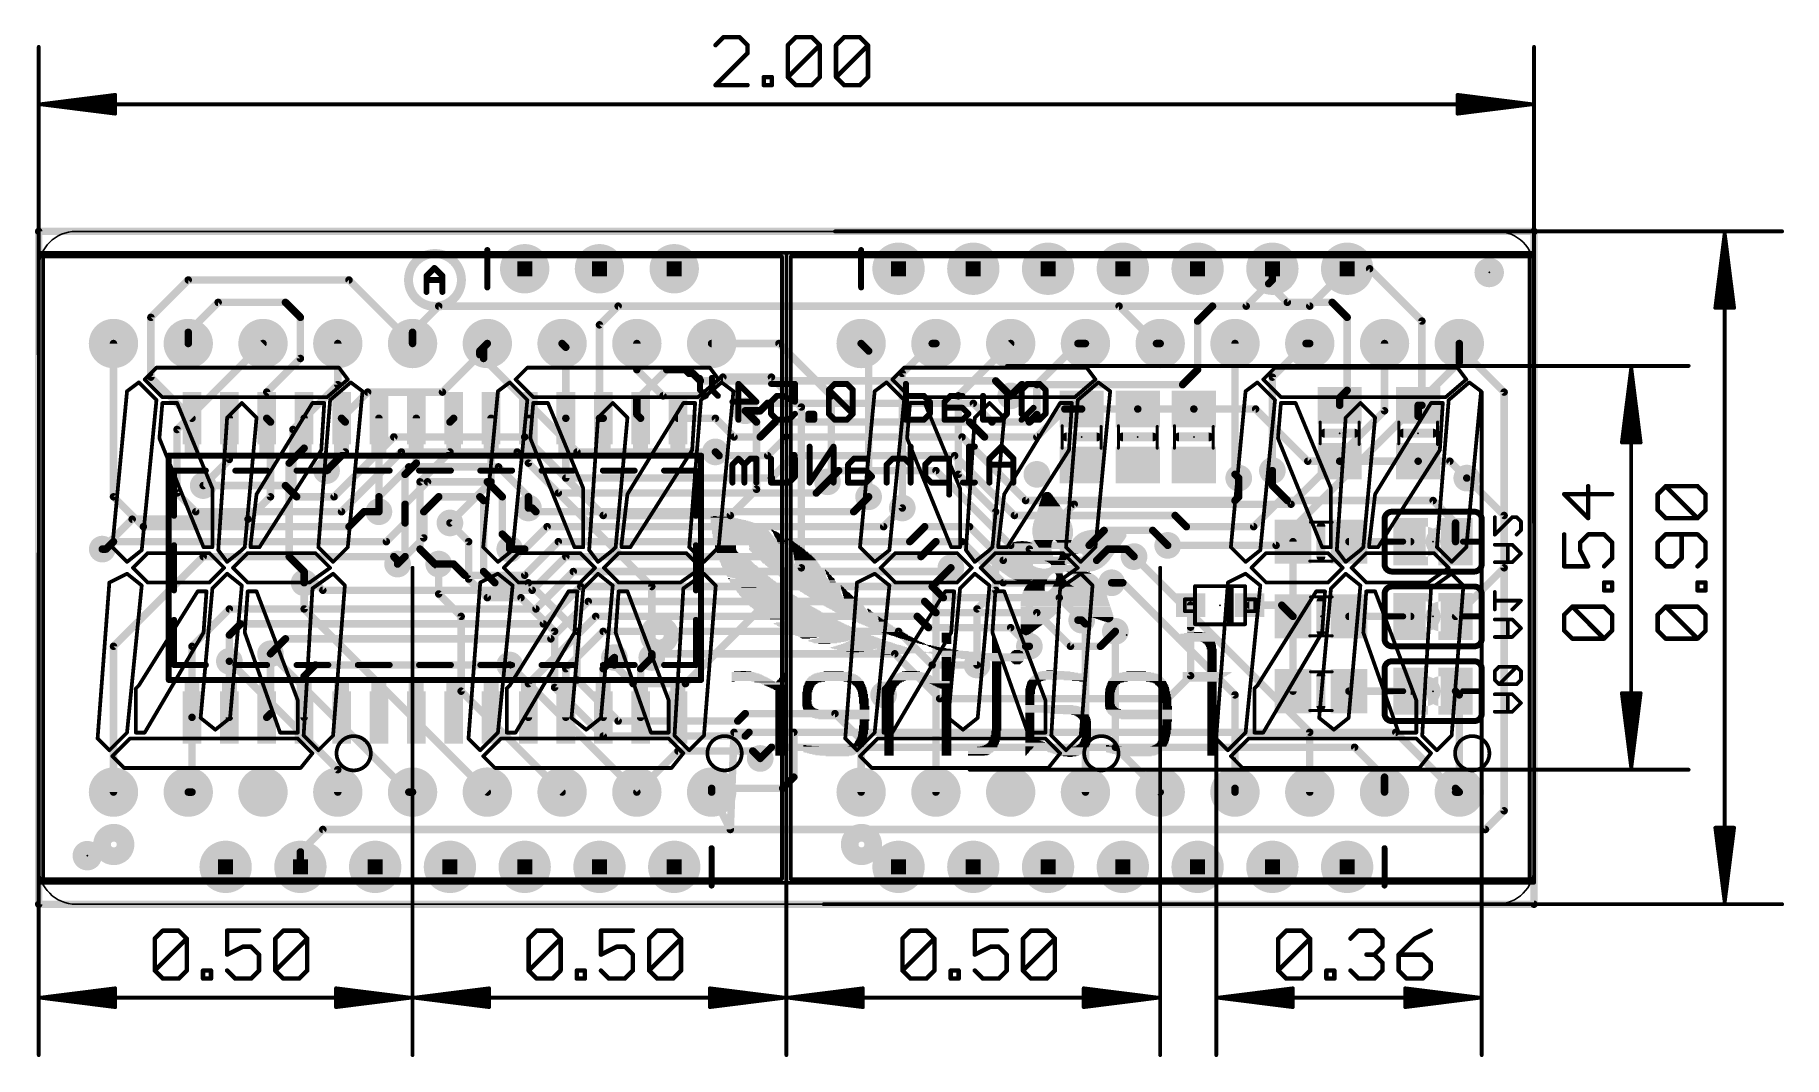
# Model space of a CAD drawing. Extents: x -25.5 to 33.9, y -16.6 to 18.1.
import ezdxf

# ---------------------------------------------------------------- set-up
doc = ezdxf.new("R2010")
doc.units = 0
for name, color, linetype in [('1', 12, 'CONTINUOUS'), ('16', 132, 'CONTINUOUS'), ('17', 110, 'CONTINUOUS'), ('18', 110, 'CONTINUOUS'), ('20', 53, 'CONTINUOUS'), ('21', 40, 'CONTINUOUS'), ('22', 6, 'CONTINUOUS'), ('23', 53, 'CONTINUOUS'), ('24', 53, 'CONTINUOUS'), ('47', 253, 'CONTINUOUS'), ('51', 253, 'CONTINUOUS'), ('52', 4, 'CONTINUOUS')]:
    doc.layers.add(name, color=color, linetype=linetype)

# ---------------------------------------------------------------- blocks, each defined once
blk = doc.blocks.new('RECT')
blk.add_solid([(-0.5, -0.5), (0.5, -0.5), (-0.5, 0.5), (0.5, 0.5)])
blk = doc.blocks.new('ROUNDP')
at = {"const_width": 0.5}
blk.add_lwpolyline([(0, -0.25, 1), (0, 0.25, 1), (0, -0.25)], format="xyb", dxfattribs=at)
blk = doc.blocks.new('PIE')
at = {"const_width": 0.5}
blk.add_lwpolyline([(0, -0.25, 1), (0, 0.25, 1), (0, -0.25)], format="xyb", dxfattribs=at)
blk = doc.blocks.new('ROUNDV')
at = {"const_width": 0.5}
blk.add_lwpolyline([(0, -0.25, 1), (0, 0.25, 1), (0, -0.25)], format="xyb", dxfattribs=at)

msp = doc.modelspace()

# ---------------------------------------------------------------- linework, layer by layer
at = {"layer": '1', "const_width": 0.254}
for points in [[(-25.4, -11.43), (-25.4, 11.43)], [(-25.4, 11.43), (25.4, 11.43)], [(25.4, 11.43), (25.4, -11.43)], [(17.78, 8.89), (19.05, 10.16)], [(-11.811, 8.89), (-12.7, 8.001)], [(11.303, 8.89), (-11.811, 8.89)], [(11.303, 8.89), (12.573, 7.62)], [(13.97, 8.382), (14.478, 8.89)], [(14.478, 8.89), (17.78, 8.89)], [(13.97, 6.731), (13.97, 8.382)], [(-22.86, 2.413), (-22.86, 7.62)], [(-20.701, 4.699), (-17.78, 7.62)], [(-15.24, 7.62), (-15.24, 6.223)], [(-12.7, 8.001), (-12.7, 7.62)], [(-10.414, 7.366), (-10.16, 7.62)], [(-10.287, 7.493), (-10.16, 7.62)], [(-5.08, 7.62), (-5.08, 6.731)], [(-2.54, 7.62), (-0.254, 7.62)], [(-0.254, 7.62), (1.524, 5.842)], [(2.54, 7.62), (2.794, 7.366)], [(3.937, 6.604), (4.953, 7.62)], [(4.953, 7.62), (5.08, 7.62)], [(7.62, 7.62), (5.842, 5.842)], [(12.573, 7.62), (12.7, 7.62)], [(15.24, 3.175), (15.24, 7.62)], [(16.51, 6.477), (17.653, 7.62)], [(17.653, 7.62), (17.78, 7.62)], [(20.32, 5.334), (20.32, 7.62)], [(22.86, 6.985), (22.86, 7.62)], [(-10.414, 7.239), (-11.684, 5.969)], [(-10.414, 7.239), (-10.414, 7.366)], [(-10.287, 7.112), (-10.287, 7.493)], [(-10.287, 7.112), (-7.112, 3.937)], [(2.794, 7.366), (2.794, 2.413)], [(-5.08, 6.731), (-4.191, 5.842)], [(-2.159, 6.477), (-2.794, 5.842)], [(-0.508, 6.477), (-2.159, 6.477)], [(-0.508, 6.477), (0.508, 5.461)], [(3.937, 2.032), (3.937, 6.604)], [(13.462, 6.223), (13.97, 6.731)], [(16.51, 3.302), (16.51, 6.477)], [(16.637, 0.762), (22.86, 6.985)], [(-15.24, 6.223), (-16.764, 4.699)], [(-14.224, 5.969), (-15.113, 5.08)], [(-11.684, 5.969), (-14.224, 5.969)], [(-2.794, 5.842), (-4.191, 5.842)], [(1.524, 5.842), (1.524, 3.048)], [(5.842, 5.842), (5.842, 3.175)], [(7.62, 5.842), (8.001, 6.223)], [(8.001, 6.223), (13.462, 6.223)], [(-1.016, 4.953), (-1.397, 5.334)], [(0.508, 5.461), (0.508, 0)], [(17.145, 2.159), (20.32, 5.334)], [(-20.701, 2.54), (-20.701, 4.699)], [(-16.764, 4.699), (-16.764, 2.54)], [(-15.113, 5.08), (-15.113, 3.81)], [(-1.016, 2.667), (-1.016, 4.953)], [(-15.367, 2.413), (-13.335, 4.445)], [(-13.335, 4.445), (-8.89, 4.445)], [(-6.223, 1.778), (-8.89, 4.445)], [(-15.113, 3.81), (-15.621, 3.302)], [(-13.081, 3.937), (-15.113, 1.905)], [(-13.081, 3.937), (-9.144, 3.937)], [(-9.144, 3.937), (-4.572, -0.635)], [(-7.112, 3.937), (-2.413, 3.937)], [(-13.843, 2.413), (-12.827, 3.429)], [(-12.192, 2.921), (-12.954, 2.159)], [(-12.827, 3.429), (-9.779, 3.429)], [(-10.16, 2.921), (-12.192, 2.921)], [(-9.652, 2.413), (-10.16, 2.921)], [(-9.779, 3.429), (-8.763, 2.413)], [(1.524, 3.048), (1.397, 2.921)], [(5.842, 3.175), (7.112, 1.905)], [(15.367, 3.048), (15.24, 3.175)], [(24.384, 1.778), (23.114, 3.048)], [(-21.844, 1.397), (-22.86, 2.413)], [(-20.066, 1.905), (-20.701, 2.54)], [(-17.018, 2.794), (-19.812, 2.794)], [(-17.018, 2.794), (-16.764, 2.54)], [(-16.764, 2.54), (-16.637, 2.413)], [(-16.637, 2.413), (-15.367, 2.413)], [(-13.843, 1.905), (-13.843, 2.413)], [(-12.319, 1.905), (-11.811, 2.413)], [(-11.811, 2.413), (-10.414, 2.413)], [(-10.414, 2.413), (-10.287, 2.286)], [(-10.287, -0.127), (-10.287, 2.286)], [(-9.652, 1.143), (-9.652, 2.413)], [(-8.763, 2.413), (-8.763, 2.032)], [(-1.905, 1.778), (-1.016, 2.667)], [(-15.113, 1.905), (-20.066, 1.905)], [(-14.351, 1.905), (-14.859, 1.397)], [(-13.843, 1.905), (-14.351, 1.905)], [(-12.954, 2.159), (-12.954, 1.524)], [(-12.319, 1.016), (-12.319, 1.905)], [(-6.223, 1.778), (-1.905, 1.778)], [(7.112, 1.905), (7.112, -0.762)], [(9.779, 2.159), (8.255, 0.635)], [(9.779, 2.159), (17.145, 2.159)], [(24.384, -8.255), (24.384, 1.778)], [(-14.859, 1.397), (-21.844, 1.397)], [(-12.954, 1.524), (-13.589, 0.889)], [(-10.795, 0.889), (-11.43, 1.524)], [(-9.652, 1.143), (-9.398, 0.889)], [(-23.114, 0.635), (-23.241, 0.635)], [(-22.86, 0.889), (-23.114, 0.635)], [(-13.589, 0.889), (-22.86, 0.889)], [(-13.208, 0.127), (-12.319, 1.016)], [(-10.795, -0.381), (-10.795, 0.889)], [(-9.398, 0.889), (-9.398, 0.635)], [(8.255, 0.635), (8.255, -2.667)], [(12.954, 0.762), (16.637, 0.762)], [(-19.812, 0.381), (-22.86, -2.667)], [(-19.812, 0.381), (-13.335, 0.381)], [(-13.335, 0.381), (-13.208, 0.254)], [(-13.208, 0.254), (-13.208, 0.127)], [(-11.811, -0.889), (-11.811, 0.127)], [(-9.906, -0.508), (-10.287, -0.127)], [(0.508, 0), (-3.429, -3.937)], [(5.08, -0.508), (5.588, 0)], [(17.78, -5.588), (11.811, 0.381)], [(-16.383, -1.397), (-16.383, -0.508)], [(-10.16, -1.016), (-10.795, -0.381)], [(-8.763, -0.508), (-9.906, -0.508)], [(-7.112, -2.159), (-8.763, -0.508)], [(-4.572, -0.635), (-4.572, -3.048)], [(5.08, -7.62), (5.08, -0.508)], [(11.43, -0.508), (11.049, -0.508)], [(15.24, -4.318), (11.43, -0.508)], [(-11.049, -1.651), (-11.811, -0.889)], [(-9.017, -1.016), (-10.16, -1.016)], [(-7.874, -2.159), (-9.017, -1.016)], [(7.112, -0.762), (6.477, -1.397)], [(-10.16, -7.62), (-16.383, -1.397)], [(-11.049, -1.651), (-11.049, -4.191)], [(6.477, -1.397), (6.477, -3.302)], [(10.16, -1.905), (10.033, -1.778)], [(10.16, -7.62), (10.16, -1.905)], [(-7.874, -4.064), (-7.874, -2.159)], [(-7.112, -3.81), (-7.112, -2.159)], [(11.176, -6.096), (11.176, -2.159)], [(-22.86, -2.667), (-22.86, -7.62)], [(-12.827, -7.62), (-17.526, -2.921)], [(-5.842, -3.302), (-5.842, -3.048)], [(-15.24, -6.858), (-18.923, -3.175)], [(-5.08, -7.62), (-9.398, -3.302)], [(-5.207, -3.937), (-5.842, -3.302)], [(-11.049, -4.191), (-7.62, -7.62)], [(-6.223, -5.715), (-7.874, -4.064)], [(-7.112, -3.81), (-5.715, -5.207)], [(-3.429, -3.937), (-5.207, -3.937)], [(15.24, -7.62), (15.24, -4.318)], [(-5.715, -5.207), (-1.651, -5.207)], [(-1.651, -5.207), (-1.397, -4.953)], [(-1.397, -4.953), (1.651, -4.953)], [(1.651, -4.953), (2.54, -5.842)], [(-6.223, -5.715), (-1.397, -5.715)], [(-1.397, -5.715), (-1.27, -5.588)], [(-1.27, -5.588), (0.254, -5.588)], [(0.254, -5.588), (0.254, -7.112)], [(2.54, -5.842), (2.54, -7.62)], [(17.78, -7.62), (17.78, -5.588)], [(-5.08, -7.62), (-3.683, -6.223)], [(-3.683, -6.223), (-1.143, -6.223)], [(-1.143, -6.223), (-0.889, -6.477)], [(12.7, -7.62), (11.176, -6.096)], [(-15.24, -6.858), (-15.24, -7.62)], [(0.254, -7.112), (-0.127, -7.493)], [(-12.7, -7.62), (-12.827, -7.62)], [(-0.127, -7.493), (-2.54, -7.493)], [(-2.54, -7.493), (-2.54, -7.62)], [(15.24, -7.493), (15.24, -7.62)], [(23.749, -8.89), (24.384, -8.255)], [(-16.51, -9.652), (-15.748, -8.89)], [(-15.748, -8.89), (23.749, -8.89)], [(-16.51, -10.16), (-16.51, -9.652)], [(25.4, -11.43), (-25.4, -11.43)]]:
    msp.add_lwpolyline(points, dxfattribs=at)
at = {"layer": '1', "const_width": 0.127}
for points in [[(-25.3365, 11.43, 1), (-25.4635, 11.43)], [(-25.4, 11.4935, 1), (-25.4, 11.3665)], [(25.4635, 11.43, 1), (25.3365, 11.43)], [(25.4, 11.3665, 1), (25.4, 11.4935)], [(19.0949, 10.1151, 1), (19.0051, 10.2049)], [(-11.811, 8.9535, 1), (-11.811, 8.8265)], [(-11.7661, 8.8451, 1), (-11.8559, 8.9349)], [(11.3479, 8.9349, 1), (11.2581, 8.8451)], [(11.303, 8.8265, 1), (11.303, 8.9535)], [(14.478, 8.9535, 1), (14.478, 8.8265)], [(14.5229, 8.8451, 1), (14.4331, 8.9349)], [(17.7351, 8.9349, 1), (17.8249, 8.8451)], [(17.78, 8.8265, 1), (17.78, 8.9535)], [(14.0335, 8.382, 1), (13.9065, 8.382)], [(13.9251, 8.4269, 1), (14.0149, 8.3371)], [(-22.7965, 7.62, 1), (-22.9235, 7.62)], [(-17.7351, 7.5751, 1), (-17.8249, 7.6649)], [(-15.1765, 7.62, 1), (-15.3035, 7.62)], [(-12.6365, 8.001, 1), (-12.7635, 8.001)], [(-12.7449, 8.0459, 1), (-12.6551, 7.9561)], [(-10.1151, 7.5751, 1), (-10.2049, 7.6649)], [(-10.1151, 7.5751, 1), (-10.2049, 7.6649)], [(-5.0165, 7.62, 1), (-5.1435, 7.62)], [(-2.54, 7.6835, 1), (-2.54, 7.5565)], [(-0.2091, 7.6649, 1), (-0.2989, 7.5751)], [(-0.254, 7.5565, 1), (-0.254, 7.6835)], [(2.5849, 7.6649, 1), (2.4951, 7.5751)], [(4.953, 7.6835, 1), (4.953, 7.5565)], [(4.9979, 7.5751, 1), (4.9081, 7.6649)], [(5.08, 7.5565, 1), (5.08, 7.6835)], [(7.6649, 7.5751, 1), (7.5751, 7.6649)], [(12.573, 7.6835, 1), (12.573, 7.5565)], [(12.5281, 7.5751, 1), (12.6179, 7.6649)], [(12.7, 7.5565, 1), (12.7, 7.6835)], [(15.3035, 7.62, 1), (15.1765, 7.62)], [(17.653, 7.6835, 1), (17.653, 7.5565)], [(17.6979, 7.5751, 1), (17.6081, 7.6649)], [(17.78, 7.5565, 1), (17.78, 7.6835)], [(20.3835, 7.62, 1), (20.2565, 7.62)], [(22.9235, 7.62, 1), (22.7965, 7.62)], [(-12.7635, 7.62, 1), (-12.6365, 7.62)], [(-10.3505, 7.366, 1), (-10.4775, 7.366)], [(-10.4589, 7.4109, 1), (-10.3691, 7.3211)], [(-10.4775, 7.239, 1), (-10.3505, 7.239)], [(-10.3691, 7.1941, 1), (-10.4589, 7.2839)], [(-10.2235, 7.493, 1), (-10.3505, 7.493)], [(-10.3319, 7.5379, 1), (-10.2421, 7.4481)], [(-10.2421, 7.1569, 1), (-10.3319, 7.0671)], [(-10.3505, 7.112, 1), (-10.2235, 7.112)], [(2.8575, 7.366, 1), (2.7305, 7.366)], [(2.7491, 7.3211, 1), (2.8389, 7.4109)], [(-5.0351, 6.7759, 1), (-5.1249, 6.6861)], [(-5.1435, 6.731, 1), (-5.0165, 6.731)], [(-2.159, 6.5405, 1), (-2.159, 6.4135)], [(-2.1141, 6.4321, 1), (-2.2039, 6.5219)], [(-0.4631, 6.5219, 1), (-0.5529, 6.4321)], [(-0.508, 6.4135, 1), (-0.508, 6.5405)], [(4.0005, 6.604, 1), (3.8735, 6.604)], [(3.8921, 6.6489, 1), (3.9819, 6.5591)], [(13.9065, 6.731, 1), (14.0335, 6.731)], [(14.0149, 6.6861, 1), (13.9251, 6.7759)], [(16.5735, 6.477, 1), (16.4465, 6.477)], [(16.4651, 6.5219, 1), (16.5549, 6.4321)], [(22.7965, 6.985, 1), (22.9235, 6.985)], [(22.9049, 6.9401, 1), (22.8151, 7.0299)], [(-15.3035, 6.223, 1), (-15.1765, 6.223)], [(-15.1951, 6.1781, 1), (-15.2849, 6.2679)], [(-14.224, 6.0325, 1), (-14.224, 5.9055)], [(-14.1791, 5.9241, 1), (-14.2689, 6.0139)], [(-11.7289, 6.0139, 1), (-11.6391, 5.9241)], [(-11.684, 5.9055, 1), (-11.684, 6.0325)], [(-4.191, 5.9055, 1), (-4.191, 5.7785)], [(-4.2359, 5.7971, 1), (-4.1461, 5.8869)], [(-2.8389, 5.8869, 1), (-2.7491, 5.7971)], [(-2.794, 5.7785, 1), (-2.794, 5.9055)], [(1.5875, 5.842, 1), (1.4605, 5.842)], [(1.4791, 5.7971, 1), (1.5689, 5.8869)], [(5.9055, 5.842, 1), (5.7785, 5.842)], [(5.7971, 5.8869, 1), (5.8869, 5.7971)], [(7.5751, 5.8869, 1), (7.6649, 5.7971)], [(8.001, 6.2865, 1), (8.001, 6.1595)], [(8.0459, 6.1781, 1), (7.9561, 6.2679)], [(13.4171, 6.2679, 1), (13.5069, 6.1781)], [(13.462, 6.1595, 1), (13.462, 6.2865)], [(-1.3521, 5.3789, 1), (-1.4419, 5.2891)], [(0.5715, 5.461, 1), (0.4445, 5.461)], [(0.4631, 5.4161, 1), (0.5529, 5.5059)], [(20.2565, 5.334, 1), (20.3835, 5.334)], [(20.3649, 5.2891, 1), (20.2751, 5.3789)], [(-20.6375, 4.699, 1), (-20.7645, 4.699)], [(-20.7459, 4.7439, 1), (-20.6561, 4.6541)], [(-16.7005, 4.699, 1), (-16.8275, 4.699)], [(-16.8089, 4.7439, 1), (-16.7191, 4.6541)], [(-15.0495, 5.08, 1), (-15.1765, 5.08)], [(-15.1579, 5.1249, 1), (-15.0681, 5.0351)], [(-0.9525, 4.953, 1), (-1.0795, 4.953)], [(-1.0609, 4.9081, 1), (-0.9711, 4.9979)], [(-13.335, 4.5085, 1), (-13.335, 4.3815)], [(-13.2901, 4.4001, 1), (-13.3799, 4.4899)], [(-8.8451, 4.4899, 1), (-8.9349, 4.4001)], [(-8.89, 4.3815, 1), (-8.89, 4.5085)], [(-15.1765, 3.81, 1), (-15.0495, 3.81)], [(-15.0681, 3.7651, 1), (-15.1579, 3.8549)], [(-13.081, 4.0005, 1), (-13.081, 3.8735)], [(-13.0361, 3.8921, 1), (-13.1259, 3.9819)], [(-9.0991, 3.9819, 1), (-9.1889, 3.8921)], [(-9.144, 3.8735, 1), (-9.144, 4.0005)], [(-7.112, 4.0005, 1), (-7.112, 3.8735)], [(-7.1569, 3.8921, 1), (-7.0671, 3.9819)], [(-2.413, 3.8735, 1), (-2.413, 4.0005)], [(-15.6659, 3.3469, 1), (-15.5761, 3.2571)], [(-12.827, 3.4925, 1), (-12.827, 3.3655)], [(-12.7821, 3.3841, 1), (-12.8719, 3.4739)], [(-12.192, 2.9845, 1), (-12.192, 2.8575)], [(-12.1471, 2.8761, 1), (-12.2369, 2.9659)], [(-10.1151, 2.9659, 1), (-10.2049, 2.8761)], [(-10.16, 2.8575, 1), (-10.16, 2.9845)], [(-9.7341, 3.4739, 1), (-9.8239, 3.3841)], [(-9.779, 3.3655, 1), (-9.779, 3.4925)], [(1.3521, 2.9659, 1), (1.4419, 2.8761)], [(1.4605, 3.048, 1), (1.5875, 3.048)], [(1.5689, 3.0031, 1), (1.4791, 3.0929)], [(5.8869, 3.2199, 1), (5.7971, 3.1301)], [(5.7785, 3.175, 1), (5.9055, 3.175)], [(15.2849, 3.2199, 1), (15.1951, 3.1301)], [(15.1765, 3.175, 1), (15.3035, 3.175)], [(15.3221, 3.0031, 1), (15.4119, 3.0929)], [(16.4465, 3.302, 1), (16.5735, 3.302)], [(23.1589, 3.0929, 1), (23.0691, 3.0031)], [(-22.8151, 2.4579, 1), (-22.9049, 2.3681)], [(-22.9235, 2.413, 1), (-22.7965, 2.413)], [(-20.6561, 2.5849, 1), (-20.7459, 2.4951)], [(-20.7645, 2.54, 1), (-20.6375, 2.54)], [(-19.812, 2.8575, 1), (-19.812, 2.7305)], [(-16.9731, 2.8389, 1), (-17.0629, 2.7491)], [(-17.018, 2.7305, 1), (-17.018, 2.8575)], [(-16.7191, 2.5849, 1), (-16.8089, 2.4951)], [(-16.8275, 2.54, 1), (-16.7005, 2.54)], [(-16.8089, 2.4951, 1), (-16.7191, 2.5849)], [(-16.637, 2.4765, 1), (-16.637, 2.3495)], [(-16.6819, 2.3681, 1), (-16.5921, 2.4579)], [(-15.4119, 2.4579, 1), (-15.3221, 2.3681)], [(-15.367, 2.3495, 1), (-15.367, 2.4765)], [(-13.7795, 2.413, 1), (-13.9065, 2.413)], [(-13.8879, 2.4579, 1), (-13.7981, 2.3681)], [(-11.811, 2.4765, 1), (-11.811, 2.3495)], [(-11.7661, 2.3681, 1), (-11.8559, 2.4579)], [(-10.3691, 2.4579, 1), (-10.4589, 2.3681)], [(-10.414, 2.3495, 1), (-10.414, 2.4765)], [(-10.2235, 2.286, 1), (-10.3505, 2.286)], [(-10.3319, 2.2411, 1), (-10.2421, 2.3309)], [(-9.5885, 2.413, 1), (-9.7155, 2.413)], [(-9.6969, 2.3681, 1), (-9.6071, 2.4579)], [(-8.6995, 2.413, 1), (-8.8265, 2.413)], [(-8.8079, 2.3681, 1), (-8.7181, 2.4579)], [(-1.0795, 2.667, 1), (-0.9525, 2.667)], [(-0.9711, 2.6221, 1), (-1.0609, 2.7119)], [(2.7305, 2.413, 1), (2.8575, 2.413)], [(-20.066, 1.9685, 1), (-20.066, 1.8415)], [(-20.1109, 1.8601, 1), (-20.0211, 1.9499)], [(-15.1579, 1.9499, 1), (-15.0681, 1.8601)], [(-15.113, 1.8415, 1), (-15.113, 1.9685)], [(-14.351, 1.9685, 1), (-14.351, 1.8415)], [(-14.3061, 1.8601, 1), (-14.3959, 1.9499)], [(-13.9065, 1.905, 1), (-13.7795, 1.905)], [(-13.843, 1.8415, 1), (-13.843, 1.9685)], [(-12.8905, 2.159, 1), (-13.0175, 2.159)], [(-12.9989, 2.2039, 1), (-12.9091, 2.1141)], [(-12.2555, 1.905, 1), (-12.3825, 1.905)], [(-12.3639, 1.9499, 1), (-12.2741, 1.8601)], [(-8.8265, 2.032, 1), (-8.6995, 2.032)], [(-6.223, 1.8415, 1), (-6.223, 1.7145)], [(-6.2679, 1.7331, 1), (-6.1781, 1.8229)], [(-1.9499, 1.8229, 1), (-1.8601, 1.7331)], [(-1.905, 1.7145, 1), (-1.905, 1.8415)], [(3.8735, 2.032, 1), (4.0005, 2.032)], [(7.1755, 1.905, 1), (7.0485, 1.905)], [(7.0671, 1.8601, 1), (7.1569, 1.9499)], [(9.779, 2.2225, 1), (9.779, 2.0955)], [(9.8239, 2.1141, 1), (9.7341, 2.2039)], [(17.1001, 2.2039, 1), (17.1899, 2.1141)], [(17.145, 2.0955, 1), (17.145, 2.2225)], [(24.4475, 1.778, 1), (24.3205, 1.778)], [(24.3391, 1.7331, 1), (24.4289, 1.8229)], [(-21.844, 1.4605, 1), (-21.844, 1.3335)], [(-21.8889, 1.3521, 1), (-21.7991, 1.4419)], [(-14.9039, 1.4419, 1), (-14.8141, 1.3521)], [(-14.859, 1.3335, 1), (-14.859, 1.4605)], [(-13.0175, 1.524, 1), (-12.8905, 1.524)], [(-12.9091, 1.4791, 1), (-12.9989, 1.5689)], [(-11.3851, 1.5689, 1), (-11.4749, 1.4791)], [(-9.6071, 1.1879, 1), (-9.6969, 1.0981)], [(-9.7155, 1.143, 1), (-9.5885, 1.143)], [(-23.241, 0.6985, 1), (-23.241, 0.5715)], [(-23.1589, 0.6799, 1), (-23.0691, 0.5901)], [(-23.114, 0.5715, 1), (-23.114, 0.6985)], [(-22.86, 0.9525, 1), (-22.86, 0.8255)], [(-22.8151, 0.8441, 1), (-22.9049, 0.9339)], [(-13.6339, 0.9339, 1), (-13.5441, 0.8441)], [(-13.589, 0.8255, 1), (-13.589, 0.9525)], [(-12.3825, 1.016, 1), (-12.2555, 1.016)], [(-12.2741, 0.9711, 1), (-12.3639, 1.0609)], [(-10.7315, 0.889, 1), (-10.8585, 0.889)], [(-10.8399, 0.8441, 1), (-10.7501, 0.9339)], [(-9.3345, 0.889, 1), (-9.4615, 0.889)], [(-9.4615, 0.635, 1), (-9.3345, 0.635)], [(-9.4429, 0.8441, 1), (-9.3531, 0.9339)], [(8.3185, 0.635, 1), (8.1915, 0.635)], [(8.2101, 0.6799, 1), (8.2999, 0.5901)], [(12.954, 0.8255, 1), (12.954, 0.6985)], [(16.5921, 0.8069, 1), (16.6819, 0.7171)], [(16.637, 0.6985, 1), (16.637, 0.8255)], [(-19.812, 0.4445, 1), (-19.812, 0.3175)], [(-19.7671, 0.3361, 1), (-19.8569, 0.4259)], [(-13.2901, 0.4259, 1), (-13.3799, 0.3361)], [(-13.335, 0.3175, 1), (-13.335, 0.4445)], [(-13.1445, 0.254, 1), (-13.2715, 0.254)], [(-13.2529, 0.1719, 1), (-13.1631, 0.0821)], [(-13.2715, 0.127, 1), (-13.1445, 0.127)], [(-13.2529, 0.2091, 1), (-13.1631, 0.2989)], [(-11.7475, 0.127, 1), (-11.8745, 0.127)], [(0.4445, 0, 1), (0.5715, 0)], [(0.5529, -0.0449, 1), (0.4631, 0.0449)], [(5.6329, -0.0449, 1), (5.5431, 0.0449)], [(11.8559, 0.4259, 1), (11.7661, 0.3361)], [(-16.3195, -0.508, 1), (-16.4465, -0.508)], [(-10.7501, -0.3361, 1), (-10.8399, -0.4259)], [(-10.8585, -0.381, 1), (-10.7315, -0.381)], [(-10.2421, -0.0821, 1), (-10.3319, -0.1719)], [(-10.3505, -0.127, 1), (-10.2235, -0.127)], [(-9.906, -0.4445, 1), (-9.906, -0.5715)], [(-9.9509, -0.5529, 1), (-9.8611, -0.4631)], [(-8.7181, -0.4631, 1), (-8.8079, -0.5529)], [(-8.763, -0.5715, 1), (-8.763, -0.4445)], [(-4.5085, -0.635, 1), (-4.6355, -0.635)], [(-4.6169, -0.6799, 1), (-4.5271, -0.5901)], [(5.1435, -0.508, 1), (5.0165, -0.508)], [(5.0351, -0.4631, 1), (5.1249, -0.5529)], [(11.049, -0.4445, 1), (11.049, -0.5715)], [(11.4749, -0.4631, 1), (11.3851, -0.5529)], [(11.43, -0.5715, 1), (11.43, -0.4445)], [(-11.7661, -0.8441, 1), (-11.8559, -0.9339)], [(-11.8745, -0.889, 1), (-11.7475, -0.889)], [(-10.16, -0.9525, 1), (-10.16, -1.0795)], [(-10.2049, -1.0609, 1), (-10.1151, -0.9711)], [(-8.9721, -0.9711, 1), (-9.0619, -1.0609)], [(-9.017, -1.0795, 1), (-9.017, -0.9525)], [(7.0485, -0.762, 1), (7.1755, -0.762)], [(7.1569, -0.8069, 1), (7.0671, -0.7171)], [(-16.3381, -1.3521, 1), (-16.4279, -1.4419)], [(-16.4465, -1.397, 1), (-16.3195, -1.397)], [(-10.9855, -1.651, 1), (-11.1125, -1.651)], [(-11.0939, -1.6959, 1), (-11.0041, -1.6061)], [(6.5405, -1.397, 1), (6.4135, -1.397)], [(6.4321, -1.3521, 1), (6.5219, -1.4419)], [(10.0779, -1.7331, 1), (9.9881, -1.8229)], [(10.2235, -1.905, 1), (10.0965, -1.905)], [(-7.8105, -2.159, 1), (-7.9375, -2.159)], [(-7.9189, -2.2039, 1), (-7.8291, -2.1141)], [(-7.0485, -2.159, 1), (-7.1755, -2.159)], [(-7.1569, -2.2039, 1), (-7.0671, -2.1141)], [(10.1151, -1.9499, 1), (10.2049, -1.8601)], [(11.2395, -2.159, 1), (11.1125, -2.159)], [(-22.7965, -2.667, 1), (-22.9235, -2.667)], [(-22.9049, -2.6221, 1), (-22.8151, -2.7119)], [(-17.4811, -2.8761, 1), (-17.5709, -2.9659)], [(-5.7785, -3.048, 1), (-5.9055, -3.048)], [(8.1915, -2.667, 1), (8.3185, -2.667)], [(-18.8781, -3.1301, 1), (-18.9679, -3.2199)], [(-9.3531, -3.2571, 1), (-9.4429, -3.3469)], [(-5.7971, -3.2571, 1), (-5.8869, -3.3469)], [(-5.9055, -3.302, 1), (-5.7785, -3.302)], [(-4.6355, -3.048, 1), (-4.5085, -3.048)], [(6.4135, -3.302, 1), (6.5405, -3.302)], [(-11.0041, -4.1461, 1), (-11.0939, -4.2359)], [(-11.1125, -4.191, 1), (-10.9855, -4.191)], [(-7.8291, -4.0191, 1), (-7.9189, -4.1089)], [(-7.9375, -4.064, 1), (-7.8105, -4.064)], [(-7.0671, -3.7651, 1), (-7.1569, -3.8549)], [(-7.1755, -3.81, 1), (-7.0485, -3.81)], [(-5.207, -3.8735, 1), (-5.207, -4.0005)], [(-5.2519, -3.9819, 1), (-5.1621, -3.8921)], [(-3.4739, -3.8921, 1), (-3.3841, -3.9819)], [(-3.429, -4.0005, 1), (-3.429, -3.8735)], [(15.3035, -4.318, 1), (15.1765, -4.318)], [(15.1951, -4.3629, 1), (15.2849, -4.2731)], [(-5.715, -5.1435, 1), (-5.715, -5.2705)], [(-5.7599, -5.2519, 1), (-5.6701, -5.1621)], [(-1.6959, -5.1621, 1), (-1.6061, -5.2519)], [(-1.651, -5.2705, 1), (-1.651, -5.1435)], [(-1.397, -4.8895, 1), (-1.397, -5.0165)], [(-1.3521, -4.9979, 1), (-1.4419, -4.9081)], [(1.6959, -4.9081, 1), (1.6061, -4.9979)], [(1.651, -5.0165, 1), (1.651, -4.8895)], [(-6.223, -5.6515, 1), (-6.223, -5.7785)], [(-6.2679, -5.7599, 1), (-6.1781, -5.6701)], [(-1.4419, -5.6701, 1), (-1.3521, -5.7599)], [(-1.397, -5.7785, 1), (-1.397, -5.6515)], [(-1.27, -5.5245, 1), (-1.27, -5.6515)], [(-1.2251, -5.6329, 1), (-1.3149, -5.5431)], [(0.3175, -5.588, 1), (0.1905, -5.588)], [(0.254, -5.6515, 1), (0.254, -5.5245)], [(2.6035, -5.842, 1), (2.4765, -5.842)], [(2.4951, -5.8869, 1), (2.5849, -5.7971)], [(17.8435, -5.588, 1), (17.7165, -5.588)], [(17.7351, -5.6329, 1), (17.8249, -5.5431)], [(-3.683, -6.1595, 1), (-3.683, -6.2865)], [(-3.6381, -6.2679, 1), (-3.7279, -6.1781)], [(-1.0981, -6.1781, 1), (-1.1879, -6.2679)], [(-1.143, -6.2865, 1), (-1.143, -6.1595)], [(-0.9339, -6.5219, 1), (-0.8441, -6.4321)], [(11.2209, -6.0511, 1), (11.1311, -6.1409)], [(11.1125, -6.096, 1), (11.2395, -6.096)], [(-15.1765, -6.858, 1), (-15.3035, -6.858)], [(-15.2849, -6.9029, 1), (-15.1951, -6.8131)], [(0.1905, -7.112, 1), (0.3175, -7.112)], [(0.2989, -7.1569, 1), (0.2091, -7.0671)], [(-22.9235, -7.62, 1), (-22.7965, -7.62)], [(-15.3035, -7.62, 1), (-15.1765, -7.62)], [(-12.827, -7.5565, 1), (-12.827, -7.6835)], [(-12.8719, -7.6649, 1), (-12.7821, -7.5751)], [(-12.7, -7.6835, 1), (-12.7, -7.5565)], [(-10.2049, -7.6649, 1), (-10.1151, -7.5751)], [(-7.6649, -7.6649, 1), (-7.5751, -7.5751)], [(-5.1249, -7.5751, 1), (-5.0351, -7.6649)], [(-5.1249, -7.6649, 1), (-5.0351, -7.5751)], [(-2.54, -7.4295, 1), (-2.54, -7.5565)], [(-2.4765, -7.493, 1), (-2.6035, -7.493)], [(-2.6035, -7.62, 1), (-2.4765, -7.62)], [(-0.1719, -7.4481, 1), (-0.0821, -7.5379)], [(-0.127, -7.5565, 1), (-0.127, -7.4295)], [(2.4765, -7.62, 1), (2.6035, -7.62)], [(5.0165, -7.62, 1), (5.1435, -7.62)], [(10.0965, -7.62, 1), (10.2235, -7.62)], [(12.6551, -7.6649, 1), (12.7449, -7.5751)], [(15.3035, -7.493, 1), (15.1765, -7.493)], [(15.1765, -7.62, 1), (15.3035, -7.62)], [(15.1765, -7.62, 1), (15.3035, -7.62)], [(17.7165, -7.62, 1), (17.8435, -7.62)], [(24.3205, -8.255, 1), (24.4475, -8.255)], [(24.4289, -8.2999, 1), (24.3391, -8.2101)], [(-15.748, -8.8265, 1), (-15.748, -8.9535)], [(-15.7031, -8.9349, 1), (-15.7929, -8.8451)], [(23.7041, -8.8451, 1), (23.7939, -8.9349)], [(23.749, -8.9535, 1), (23.749, -8.8265)], [(-16.4465, -9.652, 1), (-16.5735, -9.652)], [(-16.5549, -9.6071, 1), (-16.4651, -9.6969)], [(-16.5735, -10.16, 1), (-16.4465, -10.16)], [(-25.4, -11.3665, 1), (-25.4, -11.4935)], [(-25.4635, -11.43, 1), (-25.3365, -11.43)], [(25.3365, -11.43, 1), (25.4635, -11.43)], [(25.4, -11.4935, 1), (25.4, -11.3665)]]:
    msp.add_lwpolyline(points, format="xyb", dxfattribs=at)
at = {"layer": '16', "const_width": 0.254}
for points in [[(-25.4, -11.43), (-25.4, 11.43)], [(-25.4, 11.43), (25.4, 11.43)], [(25.4, 11.43), (25.4, -11.43)], [(16.51, 9.779), (16.51, 10.16)], [(19.812, 10.16), (19.05, 10.16)], [(19.812, 10.16), (21.59, 8.382)], [(-20.32, 9.779), (-21.59, 8.509)], [(-14.859, 9.779), (-20.32, 9.779)], [(-12.7, 7.62), (-14.859, 9.779)], [(15.621, 8.89), (16.383, 9.652)], [(16.383, 9.652), (16.51, 9.779)], [(17.018, 9.017), (16.383, 9.652)], [(-19.304, 9.017), (-20.32, 8.001)], [(-17.018, 9.017), (-19.304, 9.017)], [(-16.51, 8.509), (-17.018, 9.017)], [(-6.35, 8.255), (-5.715, 8.89)], [(-5.715, 8.89), (15.621, 8.89)], [(18.542, 9.017), (17.018, 9.017)], [(19.05, 8.509), (18.542, 9.017)], [(-21.59, 8.509), (-21.59, 6.477)], [(-16.51, 7.112), (-16.51, 8.509)], [(-6.35, 8.255), (-6.35, 5.08)], [(19.05, 8.509), (19.05, 6.03)], [(21.59, 8.382), (21.59, 5.522)], [(-20.32, 8.001), (-20.32, 7.62)], [(-7.493, 7.493), (-7.62, 7.62)], [(8.509, 6.223), (9.906, 7.62)], [(9.906, 7.62), (10.16, 7.62)], [(22.86, 7.493), (22.86, 7.62)], [(-17.653, 5.969), (-16.51, 7.112)], [(-7.493, 5.08), (-7.493, 7.493)], [(24.384, 5.969), (22.86, 7.493)], [(-21.59, 6.477), (-20.193, 5.08)], [(-4.064, 6.731), (-5.08, 5.715)], [(-3.429, 6.731), (-4.064, 6.731)], [(-3.302, 6.604), (-3.429, 6.731)], [(-3.175, 6.604), (-3.302, 6.604)], [(-3.175, 6.604), (-2.921, 6.35)], [(-17.653, 5.08), (-17.653, 5.969)], [(-2.921, 6.35), (7.112, 6.35)], [(7.112, 6.35), (7.62, 5.842)], [(8.509, 5.207), (8.509, 6.223)], [(19.05, 6.03), (18.796, 5.776)], [(24.384, 0), (24.384, 5.969)], [(-5.08, 5.715), (-5.08, 5.207)], [(-0.889, 5.334), (-1.397, 5.334)], [(-0.635, 5.588), (-0.889, 5.334)], [(6.35, 5.588), (-0.635, 5.588)], [(6.35, 5.588), (6.985, 4.953)], [(8.509, 4.445), (9.459, 5.395)], [(9.459, 5.395), (10.033, 5.395)], [(10.033, 5.395), (11.938, 5.395)], [(11.938, 5.395), (13.843, 5.395)], [(15.941, 5.395), (13.843, 5.395)], [(17.714, 3.622), (15.941, 5.395)], [(18.796, 5.776), (18.796, 5.522)], [(21.463, 5.141), (21.463, 5.522)], [(21.59, 5.522), (21.463, 5.522)], [(-18.923, 3.683), (-18.923, 5.08)], [(-17.526, 4.953), (-17.653, 5.08)], [(-17.526, 2.413), (-17.526, 4.953)], [(-16.383, 5.08), (-16.383, 4.064)], [(-14.986, 4.953), (-15.113, 5.08)], [(-14.986, 4.953), (-14.986, 3.937)], [(-13.843, 5.08), (-13.843, 1.905)], [(-12.573, 5.08), (-12.573, 3.556)], [(-11.43, 4.953), (-11.303, 5.08)], [(-11.43, 3.937), (-11.43, 4.953)], [(-10.033, 5.08), (-10.033, 2.921)], [(-8.763, 5.08), (-8.763, 3.556)], [(-7.493, 3.048), (-7.493, 5.08)], [(-6.35, 5.08), (-6.223, 5.08)], [(-5.08, 5.207), (-4.953, 5.08)], [(-3.683, 5.08), (-2.413, 5.08)], [(-2.413, 5.08), (-1.778, 4.445)], [(-0.889, 4.445), (-0.381, 4.953)], [(-0.381, 4.953), (6.223, 4.953)], [(6.223, 4.953), (6.731, 4.445)], [(8.255, 4.953), (6.985, 4.953)], [(8.255, 4.953), (8.509, 5.207)], [(-16.383, 4.064), (-16.891, 3.556)], [(-1.778, 4.445), (-0.889, 4.445)], [(0, 4.445), (-0.635, 3.81)], [(0, 4.445), (5.969, 4.445)], [(5.969, 4.445), (8.128, 2.286)], [(6.731, 4.445), (8.509, 4.445)], [(-19.812, 2.794), (-18.923, 3.683)], [(-16.891, 3.556), (-16.891, 0.381)], [(-14.986, 3.937), (-15.621, 3.302)], [(-12.573, 3.556), (-12.954, 3.175)], [(-11.43, 3.937), (-12.446, 2.921)], [(-7.747, 2.54), (-8.763, 3.556)], [(-2.286, 3.81), (-2.413, 3.937)], [(-0.635, 3.81), (-2.286, 3.81)], [(-0.508, 3.048), (0.254, 3.81)], [(0.254, 3.81), (5.715, 3.81)], [(5.715, 3.81), (7.747, 1.778)], [(18.796, 3.622), (17.714, 3.622)], [(21.463, 3.622), (18.796, 3.622)], [(21.463, 3.622), (22.54, 3.622)], [(22.54, 3.622), (23.114, 3.048)], [(-12.954, 3.175), (-12.954, 0.381)], [(-12.446, 2.921), (-12.446, 0.635)], [(-10.033, 2.921), (-11.43, 1.524)], [(-7.493, 3.048), (-0.508, 3.048)], [(1.016, 2.54), (1.397, 2.921)], [(1.397, 2.921), (1.778, 3.302)], [(1.778, 3.302), (5.08, 3.302)], [(5.08, 3.302), (7.62, 0.762)], [(15.367, 2.413), (15.367, 3.048)], [(16.51, 2.794), (16.51, 3.302)], [(-18.288, 1.651), (-17.526, 2.413)], [(-7.747, 2.54), (1.016, 2.54)], [(2.286, 1.905), (2.794, 2.413)], [(8.128, 2.286), (15.24, 2.286)], [(15.24, 2.286), (15.367, 2.413)], [(15.875, 1.397), (16.891, 2.413)], [(16.51, 2.794), (16.891, 2.413)], [(16.891, 2.413), (17.018, 2.286)], [(21.971, 2.286), (17.018, 2.286)], [(22.733, 1.524), (21.971, 2.286)], [(-8.636, 2.032), (-8.763, 2.032)], [(-8.509, 1.905), (-8.636, 2.032)], [(-8.509, 1.905), (2.286, 1.905)], [(3.302, 1.397), (3.937, 2.032)], [(7.747, 1.778), (13.208, 1.778)], [(13.208, 1.778), (13.589, 1.397)], [(-23.241, 0.635), (-22.225, 1.651)], [(-22.225, 1.651), (-18.288, 1.651)], [(-8.128, 1.397), (-8.89, 0.635)], [(-8.128, 1.397), (3.302, 1.397)], [(4.191, 0.889), (4.699, 1.397)], [(4.699, 1.397), (6.223, 1.397)], [(6.223, 1.397), (7.366, 0.254)], [(10.287, 0.762), (10.795, 1.27)], [(10.795, 1.27), (12.446, 1.27)], [(12.446, 1.27), (12.954, 0.762)], [(13.589, 1.397), (15.875, 1.397)], [(22.733, 0.889), (22.733, 1.524)], [(-12.446, 0.635), (-11.938, 0.127)], [(-8.89, 0.635), (-9.398, 0.635)], [(-8.89, -0.254), (-7.747, 0.889)], [(-7.747, 0.889), (4.191, 0.889)], [(4.572, 0.381), (5.08, 0.889)], [(5.08, 0.889), (5.969, 0.889)], [(5.969, 0.889), (7.366, -0.508)], [(7.62, 0.762), (10.287, 0.762)], [(10.541, 0.254), (10.922, 0.635)], [(10.922, 0.635), (11.557, 0.635)], [(11.557, 0.635), (11.811, 0.381)], [(17.211, -1.651), (17.211, 0.889)], [(19.111, 0.889), (21.209, 0.889)], [(-16.891, 0.381), (-16.383, -0.127)], [(-16.383, -0.127), (-16.383, -0.508)], [(-16.383, -0.127), (-15.748, -0.762)], [(-12.954, 0.381), (-13.208, 0.127)], [(-11.938, 0.127), (-11.811, 0.127)], [(-11.303, 0.127), (-11.811, 0.127)], [(-10.922, -0.254), (-11.303, 0.127)], [(-8.636, -0.762), (-7.493, 0.381)], [(-8.509, -1.397), (-7.239, -0.127)], [(-7.493, 0.381), (4.572, 0.381)], [(-7.239, -0.127), (5.461, -0.127)], [(5.588, 0), (5.461, -0.127)], [(7.366, 0.254), (10.541, 0.254)], [(22.733, -1.651), (24.384, 0)], [(-10.922, -0.254), (-8.89, -0.254)], [(-8.255, -1.905), (-6.985, -0.635)], [(-6.985, -0.635), (4.953, -0.635)], [(4.953, -0.635), (5.334, -1.016)], [(7.366, -0.508), (11.049, -0.508)], [(-15.748, -0.762), (-8.636, -0.762)], [(-8.001, -2.413), (-6.731, -1.143)], [(-6.731, -1.143), (4.699, -1.143)], [(4.699, -1.143), (5.08, -1.524)], [(5.334, -1.016), (9.271, -1.016)], [(9.271, -1.016), (10.033, -1.778)], [(13.732, -2.016), (13.732, -1.27)], [(13.732, -3.667), (13.732, -1.27)], [(15.732, -1.27), (16.83, -1.27)], [(16.83, -1.27), (17.211, -1.651)], [(-18.923, -1.397), (-20.193, -2.667)], [(-8.509, -1.397), (-18.923, -1.397)], [(-18.923, -2.286), (-18.542, -1.905)], [(-18.542, -1.905), (-8.255, -1.905)], [(-8.763, -3.937), (-6.477, -1.651)], [(-6.477, -1.651), (4.445, -1.651)], [(4.445, -1.651), (4.826, -2.032)], [(5.08, -1.524), (8.509, -1.524)], [(8.509, -1.524), (9.652, -2.667)], [(9.906, -1.778), (10.033, -1.778)], [(17.211, -4.191), (17.211, -1.651)], [(21.209, -1.651), (19.111, -1.651)], [(-18.923, -3.175), (-18.923, -2.286)], [(-17.526, -2.921), (-17.018, -2.413)], [(-17.018, -2.413), (-8.001, -2.413)], [(-7.493, -3.429), (-6.223, -2.159)], [(-6.223, -2.159), (3.81, -2.159)], [(3.81, -2.159), (4.953, -3.302)], [(4.826, -2.032), (7.62, -2.032)], [(7.62, -2.032), (8.255, -2.667)], [(10.668, -2.667), (11.176, -2.159)], [(-20.193, -5.08), (-20.193, -2.667)], [(-17.526, -2.921), (-17.526, -4.953)], [(-6.223, -3.429), (-5.842, -3.048)], [(-4.953, -3.429), (-4.572, -3.048)], [(-4.572, -3.048), (-4.572, -2.921)], [(-4.572, -2.921), (3.683, -2.921)], [(3.683, -2.921), (5.207, -4.445)], [(8.128, -2.667), (8.255, -2.667)], [(9.652, -2.667), (10.668, -2.667)], [(-18.923, -3.175), (-18.923, -5.08)], [(-16.002, -3.302), (-16.383, -3.683)], [(-16.383, -3.683), (-16.383, -5.08)], [(-9.398, -3.302), (-16.002, -3.302)], [(-7.493, -5.08), (-7.493, -3.429)], [(-6.223, -5.08), (-6.223, -3.429)], [(-4.953, -5.08), (-4.953, -3.429)], [(4.953, -3.302), (6.477, -3.302)], [(12.954, -4.445), (13.732, -3.667)], [(-8.763, -5.08), (-8.763, -3.937)], [(21.209, -4.191), (19.111, -4.191)], [(22.733, -4.191), (22.86, -4.318)], [(5.207, -4.445), (12.954, -4.445)], [(22.86, -4.318), (22.86, -7.62)], [(-20.193, -7.62), (-20.193, -5.08)], [(-17.526, -4.953), (-17.653, -5.08)], [(-1.778, -5.588), (-1.905, -8.89)], [(-1.778, -5.588), (20.701, -5.588)], [(20.701, -5.588), (22.733, -7.62)], [(-0.889, -6.477), (-0.508, -6.096)], [(-0.508, -6.096), (19.304, -6.096)], [(19.304, -6.096), (20.32, -7.112)], [(20.32, -7.112), (20.32, -7.62)], [(-20.32, -7.62), (-20.193, -7.62)], [(-1.905, -8.89), (-2.54, -7.62)], [(22.733, -7.493), (22.86, -7.62)], [(22.733, -7.62), (22.86, -7.62)], [(25.4, -11.43), (-25.4, -11.43)]]:
    msp.add_lwpolyline(points, dxfattribs=at)
at = {"layer": '16', "const_width": 0.127}
for points in [[(-25.3365, 11.43, 1), (-25.4635, 11.43)], [(-25.4, 11.4935, 1), (-25.4, 11.3665)], [(25.4635, 11.43, 1), (25.3365, 11.43)], [(25.4, 11.3665, 1), (25.4, 11.4935)], [(16.5735, 10.16, 1), (16.4465, 10.16)], [(19.05, 10.2235, 1), (19.05, 10.0965)], [(19.8569, 10.2049, 1), (19.7671, 10.1151)], [(19.812, 10.0965, 1), (19.812, 10.2235)], [(-20.32, 9.8425, 1), (-20.32, 9.7155)], [(-20.2751, 9.7341, 1), (-20.3649, 9.8239)], [(-14.8141, 9.8239, 1), (-14.9039, 9.7341)], [(-14.859, 9.7155, 1), (-14.859, 9.8425)], [(16.4279, 9.6969, 1), (16.3381, 9.6071)], [(16.3381, 9.6969, 1), (16.4279, 9.6071)], [(16.4279, 9.6071, 1), (16.3381, 9.6969)], [(16.4465, 9.779, 1), (16.5735, 9.779)], [(16.5549, 9.7341, 1), (16.4651, 9.8239)], [(-19.304, 9.0805, 1), (-19.304, 8.9535)], [(-19.2591, 8.9721, 1), (-19.3489, 9.0619)], [(-16.9731, 9.0619, 1), (-17.0629, 8.9721)], [(-17.018, 8.9535, 1), (-17.018, 9.0805)], [(-5.715, 8.9535, 1), (-5.715, 8.8265)], [(-5.6701, 8.8451, 1), (-5.7599, 8.9349)], [(15.5761, 8.9349, 1), (15.6659, 8.8451)], [(15.621, 8.8265, 1), (15.621, 8.9535)], [(17.018, 9.0805, 1), (17.018, 8.9535)], [(16.9731, 8.9721, 1), (17.0629, 9.0619)], [(18.5869, 9.0619, 1), (18.4971, 8.9721)], [(18.542, 8.9535, 1), (18.542, 9.0805)], [(-21.5265, 8.509, 1), (-21.6535, 8.509)], [(-21.6349, 8.5539, 1), (-21.5451, 8.4641)], [(-16.4465, 8.509, 1), (-16.5735, 8.509)], [(-16.5549, 8.4641, 1), (-16.4651, 8.5539)], [(-6.2865, 8.255, 1), (-6.4135, 8.255)], [(-6.3949, 8.2999, 1), (-6.3051, 8.2101)], [(19.1135, 8.509, 1), (18.9865, 8.509)], [(19.0051, 8.4641, 1), (19.0949, 8.5539)], [(21.6535, 8.382, 1), (21.5265, 8.382)], [(21.5451, 8.3371, 1), (21.6349, 8.4269)], [(-20.2565, 8.001, 1), (-20.3835, 8.001)], [(-20.3649, 8.0459, 1), (-20.2751, 7.9561)], [(-12.7449, 7.5751, 1), (-12.6551, 7.6649)], [(-7.5751, 7.6649, 1), (-7.6649, 7.5751)], [(9.906, 7.6835, 1), (9.906, 7.5565)], [(9.9509, 7.5751, 1), (9.8611, 7.6649)], [(10.16, 7.5565, 1), (10.16, 7.6835)], [(22.9235, 7.62, 1), (22.7965, 7.62)], [(-20.3835, 7.62, 1), (-20.2565, 7.62)], [(-16.5735, 7.112, 1), (-16.4465, 7.112)], [(-16.4651, 7.0671, 1), (-16.5549, 7.1569)], [(-7.4295, 7.493, 1), (-7.5565, 7.493)], [(-7.5379, 7.4481, 1), (-7.4481, 7.5379)], [(22.9049, 7.5379, 1), (22.8151, 7.4481)], [(22.7965, 7.493, 1), (22.9235, 7.493)], [(-21.5451, 6.5219, 1), (-21.6349, 6.4321)], [(-21.6535, 6.477, 1), (-21.5265, 6.477)], [(-4.064, 6.7945, 1), (-4.064, 6.6675)], [(-4.0191, 6.6861, 1), (-4.1089, 6.7759)], [(-3.3841, 6.7759, 1), (-3.4739, 6.6861)], [(-3.429, 6.6675, 1), (-3.429, 6.7945)], [(-3.302, 6.6675, 1), (-3.302, 6.5405)], [(-3.3469, 6.5591, 1), (-3.2571, 6.6489)], [(-3.1301, 6.6489, 1), (-3.2199, 6.5591)], [(-3.175, 6.5405, 1), (-3.175, 6.6675)], [(-17.5895, 5.969, 1), (-17.7165, 5.969)], [(-17.6979, 6.0139, 1), (-17.6081, 5.9241)], [(-2.921, 6.4135, 1), (-2.921, 6.2865)], [(-2.9659, 6.3051, 1), (-2.8761, 6.3949)], [(7.1569, 6.3949, 1), (7.0671, 6.3051)], [(7.112, 6.2865, 1), (7.112, 6.4135)], [(7.5751, 5.7971, 1), (7.6649, 5.8869)], [(8.5725, 6.223, 1), (8.4455, 6.223)], [(8.4641, 6.2679, 1), (8.5539, 6.1781)], [(18.9865, 6.03, 1), (19.1135, 6.03)], [(19.0949, 5.9851, 1), (19.0051, 6.0749)], [(24.4475, 5.969, 1), (24.3205, 5.969)], [(24.3391, 5.9241, 1), (24.4289, 6.0139)], [(-5.0165, 5.715, 1), (-5.1435, 5.715)], [(-5.1249, 5.7599, 1), (-5.0351, 5.6701)], [(-1.397, 5.3975, 1), (-1.397, 5.2705)], [(-0.9339, 5.3789, 1), (-0.8441, 5.2891)], [(-0.889, 5.2705, 1), (-0.889, 5.3975)], [(-0.635, 5.6515, 1), (-0.635, 5.5245)], [(-0.5901, 5.5431, 1), (-0.6799, 5.6329)], [(6.3949, 5.6329, 1), (6.3051, 5.5431)], [(6.35, 5.5245, 1), (6.35, 5.6515)], [(9.459, 5.4585, 1), (9.459, 5.3315)], [(9.5039, 5.3501, 1), (9.4141, 5.4399)], [(10.033, 5.4585, 1), (10.033, 5.3315)], [(10.033, 5.3315, 1), (10.033, 5.4585)], [(11.938, 5.4585, 1), (11.938, 5.3315)], [(11.938, 5.3315, 1), (11.938, 5.4585)], [(13.843, 5.4585, 1), (13.843, 5.3315)], [(13.843, 5.3315, 1), (13.843, 5.4585)], [(15.9859, 5.4399, 1), (15.8961, 5.3501)], [(15.941, 5.3315, 1), (15.941, 5.4585)], [(18.8595, 5.776, 1), (18.7325, 5.776)], [(18.7511, 5.8209, 1), (18.8409, 5.7311)], [(18.7325, 5.522, 1), (18.8595, 5.522)], [(21.5265, 5.522, 1), (21.3995, 5.522)], [(21.463, 5.5855, 1), (21.463, 5.4585)], [(21.5265, 5.522, 1), (21.6535, 5.522)], [(21.59, 5.4585, 1), (21.59, 5.5855)], [(-20.2379, 5.0351, 1), (-20.1481, 5.1249)], [(-18.8595, 5.08, 1), (-18.9865, 5.08)], [(-17.6081, 5.1249, 1), (-17.6979, 5.0351)], [(-17.7165, 5.08, 1), (-17.5895, 5.08)], [(-17.4625, 4.953, 1), (-17.5895, 4.953)], [(-17.5709, 4.9081, 1), (-17.4811, 4.9979)], [(-16.3195, 5.08, 1), (-16.4465, 5.08)], [(-15.0681, 5.1249, 1), (-15.1579, 5.0351)], [(-14.9225, 4.953, 1), (-15.0495, 4.953)], [(-15.0309, 4.9081, 1), (-14.9411, 4.9979)], [(-13.7795, 5.08, 1), (-13.9065, 5.08)], [(-12.5095, 5.08, 1), (-12.6365, 5.08)], [(-11.3665, 4.953, 1), (-11.4935, 4.953)], [(-11.4749, 4.9979, 1), (-11.3851, 4.9081)], [(-11.2581, 5.0351, 1), (-11.3479, 5.1249)], [(-9.9695, 5.08, 1), (-10.0965, 5.08)], [(-8.6995, 5.08, 1), (-8.8265, 5.08)], [(-7.4295, 5.08, 1), (-7.5565, 5.08)], [(-7.5565, 5.08, 1), (-7.4295, 5.08)], [(-6.35, 5.1435, 1), (-6.35, 5.0165)], [(-6.4135, 5.08, 1), (-6.2865, 5.08)], [(-6.223, 5.0165, 1), (-6.223, 5.1435)], [(-5.0351, 5.2519, 1), (-5.1249, 5.1621)], [(-5.1435, 5.207, 1), (-5.0165, 5.207)], [(-4.9979, 5.0351, 1), (-4.9081, 5.1249)], [(-3.683, 5.1435, 1), (-3.683, 5.0165)], [(-2.3681, 5.1249, 1), (-2.4579, 5.0351)], [(-2.413, 5.0165, 1), (-2.413, 5.1435)], [(-0.381, 5.0165, 1), (-0.381, 4.8895)], [(-0.3361, 4.9081, 1), (-0.4259, 4.9979)], [(6.2679, 4.9979, 1), (6.1781, 4.9081)], [(6.223, 4.8895, 1), (6.223, 5.0165)], [(6.985, 5.0165, 1), (6.985, 4.8895)], [(6.9401, 4.9081, 1), (7.0299, 4.9979)], [(8.2101, 4.9979, 1), (8.2999, 4.9081)], [(8.255, 4.8895, 1), (8.255, 5.0165)], [(8.4455, 5.207, 1), (8.5725, 5.207)], [(8.5539, 5.1621, 1), (8.4641, 5.2519)], [(21.3995, 5.141, 1), (21.5265, 5.141)], [(-16.3381, 4.0191, 1), (-16.4279, 4.1089)], [(-1.778, 4.5085, 1), (-1.778, 4.3815)], [(-1.8229, 4.4001, 1), (-1.7331, 4.4899)], [(-0.9339, 4.4899, 1), (-0.8441, 4.4001)], [(-0.889, 4.3815, 1), (-0.889, 4.5085)], [(0, 4.5085, 1), (0, 4.3815)], [(0.0449, 4.4001, 1), (-0.0449, 4.4899)], [(6.0139, 4.4899, 1), (5.9241, 4.4001)], [(5.969, 4.3815, 1), (5.969, 4.5085)], [(6.731, 4.5085, 1), (6.731, 4.3815)], [(6.6861, 4.4001, 1), (6.7759, 4.4899)], [(8.4641, 4.4899, 1), (8.5539, 4.4001)], [(8.509, 4.3815, 1), (8.509, 4.5085)], [(-18.9865, 3.683, 1), (-18.8595, 3.683)], [(-18.8781, 3.6381, 1), (-18.9679, 3.7279)], [(-16.8275, 3.556, 1), (-16.9545, 3.556)], [(-16.9359, 3.6009, 1), (-16.8461, 3.5111)], [(-16.4465, 4.064, 1), (-16.3195, 4.064)], [(-15.0495, 3.937, 1), (-14.9225, 3.937)], [(-14.9411, 3.8921, 1), (-15.0309, 3.9819)], [(-12.6365, 3.556, 1), (-12.5095, 3.556)], [(-12.5281, 3.5111, 1), (-12.6179, 3.6009)], [(-11.4935, 3.937, 1), (-11.3665, 3.937)], [(-11.3851, 3.8921, 1), (-11.4749, 3.9819)], [(-8.7181, 3.6009, 1), (-8.8079, 3.5111)], [(-8.8265, 3.556, 1), (-8.6995, 3.556)], [(-2.3681, 3.9819, 1), (-2.4579, 3.8921)], [(-2.286, 3.8735, 1), (-2.286, 3.7465)], [(-2.3309, 3.7651, 1), (-2.2411, 3.8549)], [(-0.6799, 3.8549, 1), (-0.5901, 3.7651)], [(-0.635, 3.7465, 1), (-0.635, 3.8735)], [(0.254, 3.8735, 1), (0.254, 3.7465)], [(0.2989, 3.7651, 1), (0.2091, 3.8549)], [(5.7599, 3.8549, 1), (5.6701, 3.7651)], [(5.715, 3.7465, 1), (5.715, 3.8735)], [(17.714, 3.6855, 1), (17.714, 3.5585)], [(17.6691, 3.5771, 1), (17.7589, 3.6669)], [(18.796, 3.6855, 1), (18.796, 3.5585)], [(18.796, 3.5585, 1), (18.796, 3.6855)], [(21.463, 3.6855, 1), (21.463, 3.5585)], [(21.463, 3.5585, 1), (21.463, 3.6855)], [(22.5849, 3.6669, 1), (22.4951, 3.5771)], [(22.54, 3.5585, 1), (22.54, 3.6855)], [(-15.6659, 3.3469, 1), (-15.5761, 3.2571)], [(-12.8905, 3.175, 1), (-13.0175, 3.175)], [(-12.9989, 3.2199, 1), (-12.9091, 3.1301)], [(-12.3825, 2.921, 1), (-12.5095, 2.921)], [(-12.4909, 2.9659, 1), (-12.4011, 2.8761)], [(-10.0965, 2.921, 1), (-9.9695, 2.921)], [(-9.9881, 2.8761, 1), (-10.0779, 2.9659)], [(-7.493, 3.1115, 1), (-7.493, 2.9845)], [(-7.5565, 3.048, 1), (-7.4295, 3.048)], [(-0.5529, 3.0929, 1), (-0.4631, 3.0031)], [(-0.508, 2.9845, 1), (-0.508, 3.1115)], [(1.3521, 2.9659, 1), (1.4419, 2.8761)], [(1.4419, 2.8761, 1), (1.3521, 2.9659)], [(1.778, 3.3655, 1), (1.778, 3.2385)], [(1.8229, 3.2571, 1), (1.7331, 3.3469)], [(5.1249, 3.3469, 1), (5.0351, 3.2571)], [(5.08, 3.2385, 1), (5.08, 3.3655)], [(15.4305, 3.048, 1), (15.3035, 3.048)], [(16.5735, 3.302, 1), (16.4465, 3.302)], [(23.0691, 3.0031, 1), (23.1589, 3.0929)], [(-19.8569, 2.8389, 1), (-19.7671, 2.7491)], [(-17.5895, 2.413, 1), (-17.4625, 2.413)], [(-17.4811, 2.3681, 1), (-17.5709, 2.4579)], [(-7.747, 2.6035, 1), (-7.747, 2.4765)], [(-7.7919, 2.4951, 1), (-7.7021, 2.5849)], [(0.9711, 2.5849, 1), (1.0609, 2.4951)], [(1.016, 2.4765, 1), (1.016, 2.6035)], [(2.8389, 2.3681, 1), (2.7491, 2.4579)], [(8.128, 2.3495, 1), (8.128, 2.2225)], [(8.0831, 2.2411, 1), (8.1729, 2.3309)], [(15.1951, 2.3309, 1), (15.2849, 2.2411)], [(15.24, 2.2225, 1), (15.24, 2.3495)], [(15.3035, 2.413, 1), (15.4305, 2.413)], [(15.4119, 2.3681, 1), (15.3221, 2.4579)], [(16.5549, 2.8389, 1), (16.4651, 2.7491)], [(16.4465, 2.794, 1), (16.5735, 2.794)], [(16.9359, 2.4579, 1), (16.8461, 2.3681)], [(16.9359, 2.3681, 1), (16.8461, 2.4579)], [(16.8461, 2.3681, 1), (16.9359, 2.4579)], [(17.018, 2.3495, 1), (17.018, 2.2225)], [(16.9731, 2.2411, 1), (17.0629, 2.3309)], [(22.0159, 2.3309, 1), (21.9261, 2.2411)], [(21.971, 2.2225, 1), (21.971, 2.3495)], [(-13.9065, 1.905, 1), (-13.7795, 1.905)], [(-8.763, 2.0955, 1), (-8.763, 1.9685)], [(-8.5911, 2.0769, 1), (-8.6809, 1.9871)], [(-8.636, 1.9685, 1), (-8.636, 2.0955)], [(-8.509, 1.9685, 1), (-8.509, 1.8415)], [(-8.5539, 1.8601, 1), (-8.4641, 1.9499)], [(2.2411, 1.9499, 1), (2.3309, 1.8601)], [(2.286, 1.8415, 1), (2.286, 1.9685)], [(3.9819, 1.9871, 1), (3.8921, 2.0769)], [(7.747, 1.8415, 1), (7.747, 1.7145)], [(7.7021, 1.7331, 1), (7.7919, 1.8229)], [(13.2529, 1.8229, 1), (13.1631, 1.7331)], [(13.208, 1.7145, 1), (13.208, 1.8415)], [(-22.225, 1.7145, 1), (-22.225, 1.5875)], [(-22.1801, 1.6061, 1), (-22.2699, 1.6959)], [(-18.3329, 1.6959, 1), (-18.2431, 1.6061)], [(-18.288, 1.5875, 1), (-18.288, 1.7145)], [(-11.4749, 1.5689, 1), (-11.3851, 1.4791)], [(-8.128, 1.4605, 1), (-8.128, 1.3335)], [(-8.0831, 1.3521, 1), (-8.1729, 1.4419)], [(3.2571, 1.4419, 1), (3.3469, 1.3521)], [(3.302, 1.3335, 1), (3.302, 1.4605)], [(4.699, 1.4605, 1), (4.699, 1.3335)], [(4.7439, 1.3521, 1), (4.6541, 1.4419)], [(6.2679, 1.4419, 1), (6.1781, 1.3521)], [(6.223, 1.3335, 1), (6.223, 1.4605)], [(10.795, 1.3335, 1), (10.795, 1.2065)], [(10.8399, 1.2251, 1), (10.7501, 1.3149)], [(12.4909, 1.3149, 1), (12.4011, 1.2251)], [(12.446, 1.2065, 1), (12.446, 1.3335)], [(13.589, 1.4605, 1), (13.589, 1.3335)], [(13.5441, 1.3521, 1), (13.6339, 1.4419)], [(15.8301, 1.4419, 1), (15.9199, 1.3521)], [(15.875, 1.3335, 1), (15.875, 1.4605)], [(22.7965, 1.524, 1), (22.6695, 1.524)], [(22.6881, 1.4791, 1), (22.7779, 1.5689)], [(-23.2859, 0.6799, 1), (-23.1961, 0.5901)], [(-12.4011, 0.6799, 1), (-12.4909, 0.5901)], [(-12.5095, 0.635, 1), (-12.3825, 0.635)], [(-9.398, 0.6985, 1), (-9.398, 0.5715)], [(-8.9349, 0.6799, 1), (-8.8451, 0.5901)], [(-8.89, 0.5715, 1), (-8.89, 0.6985)], [(-7.747, 0.9525, 1), (-7.747, 0.8255)], [(-7.7021, 0.8441, 1), (-7.7919, 0.9339)], [(4.1461, 0.9339, 1), (4.2359, 0.8441)], [(4.191, 0.8255, 1), (4.191, 0.9525)], [(5.08, 0.9525, 1), (5.08, 0.8255)], [(5.1249, 0.8441, 1), (5.0351, 0.9339)], [(6.0139, 0.9339, 1), (5.9241, 0.8441)], [(5.969, 0.8255, 1), (5.969, 0.9525)], [(7.62, 0.8255, 1), (7.62, 0.6985)], [(7.5751, 0.7171, 1), (7.6649, 0.8069)], [(10.2421, 0.8069, 1), (10.3319, 0.7171)], [(10.287, 0.6985, 1), (10.287, 0.8255)], [(10.922, 0.6985, 1), (10.922, 0.5715)], [(10.9669, 0.5901, 1), (10.8771, 0.6799)], [(11.6019, 0.6799, 1), (11.5121, 0.5901)], [(11.557, 0.5715, 1), (11.557, 0.6985)], [(12.9091, 0.7171, 1), (12.9989, 0.8069)], [(17.2745, 0.889, 1), (17.1475, 0.889)], [(19.111, 0.9525, 1), (19.111, 0.8255)], [(21.209, 0.8255, 1), (21.209, 0.9525)], [(22.6695, 0.889, 1), (22.7965, 0.889)], [(-16.8461, 0.4259, 1), (-16.9359, 0.3361)], [(-16.9545, 0.381, 1), (-16.8275, 0.381)], [(-13.2529, 0.1719, 1), (-13.1631, 0.0821)], [(-13.0175, 0.381, 1), (-12.8905, 0.381)], [(-12.9091, 0.3361, 1), (-12.9989, 0.4259)], [(-11.938, 0.1905, 1), (-11.938, 0.0635)], [(-11.9829, 0.0821, 1), (-11.8931, 0.1719)], [(-11.811, 0.1905, 1), (-11.811, 0.0635)], [(-11.811, 0.0635, 1), (-11.811, 0.1905)], [(-11.2581, 0.1719, 1), (-11.3479, 0.0821)], [(-11.303, 0.0635, 1), (-11.303, 0.1905)], [(-7.493, 0.4445, 1), (-7.493, 0.3175)], [(-7.4481, 0.3361, 1), (-7.5379, 0.4259)], [(-7.239, -0.0635, 1), (-7.239, -0.1905)], [(4.5271, 0.4259, 1), (4.6169, 0.3361)], [(4.572, 0.3175, 1), (4.572, 0.4445)], [(5.461, -0.1905, 1), (5.461, -0.0635)], [(5.6329, -0.0449, 1), (5.5431, 0.0449)], [(7.366, 0.3175, 1), (7.366, 0.1905)], [(7.3211, 0.2091, 1), (7.4109, 0.2989)], [(10.4961, 0.2989, 1), (10.5859, 0.2091)], [(10.541, 0.1905, 1), (10.541, 0.3175)], [(11.7661, 0.3361, 1), (11.8559, 0.4259)], [(24.3205, 0, 1), (24.4475, 0)], [(24.4289, -0.0449, 1), (24.3391, 0.0449)], [(-16.3195, -0.127, 1), (-16.4465, -0.127)], [(-16.3381, -0.0821, 1), (-16.4279, -0.1719)], [(-16.4465, -0.508, 1), (-16.3195, -0.508)], [(-16.4279, -0.1719, 1), (-16.3381, -0.0821)], [(-10.922, -0.1905, 1), (-10.922, -0.3175)], [(-10.9669, -0.2989, 1), (-10.8771, -0.2091)], [(-8.9349, -0.2091, 1), (-8.8451, -0.2989)], [(-8.89, -0.3175, 1), (-8.89, -0.1905)], [(-7.1941, -0.1719, 1), (-7.2839, -0.0821)], [(-6.985, -0.5715, 1), (-6.985, -0.6985)], [(-6.9401, -0.6799, 1), (-7.0299, -0.5901)], [(4.9979, -0.5901, 1), (4.9081, -0.6799)], [(4.953, -0.6985, 1), (4.953, -0.5715)], [(5.4161, -0.0821, 1), (5.5059, -0.1719)], [(7.366, -0.4445, 1), (7.366, -0.5715)], [(7.3211, -0.5529, 1), (7.4109, -0.4631)], [(11.049, -0.5715, 1), (11.049, -0.4445)], [(-15.748, -0.6985, 1), (-15.748, -0.8255)], [(-15.7929, -0.8069, 1), (-15.7031, -0.7171)], [(-8.6809, -0.7171, 1), (-8.5911, -0.8069)], [(-8.636, -0.8255, 1), (-8.636, -0.6985)], [(-6.731, -1.0795, 1), (-6.731, -1.2065)], [(-6.6861, -1.1879, 1), (-6.7759, -1.0981)], [(4.7439, -1.0981, 1), (4.6541, -1.1879)], [(4.699, -1.2065, 1), (4.699, -1.0795)], [(5.334, -0.9525, 1), (5.334, -1.0795)], [(5.2891, -1.0609, 1), (5.3789, -0.9711)], [(9.3159, -0.9711, 1), (9.2261, -1.0609)], [(9.271, -1.0795, 1), (9.271, -0.9525)], [(13.7955, -1.27, 1), (13.6685, -1.27)], [(13.7955, -1.27, 1), (13.6685, -1.27)], [(15.732, -1.2065, 1), (15.732, -1.3335)], [(16.8749, -1.2251, 1), (16.7851, -1.3149)], [(16.83, -1.3335, 1), (16.83, -1.2065)], [(-18.923, -1.3335, 1), (-18.923, -1.4605)], [(-18.8781, -1.4419, 1), (-18.9679, -1.3521)], [(-18.542, -1.8415, 1), (-18.542, -1.9685)], [(-18.4971, -1.9499, 1), (-18.5869, -1.8601)], [(-8.5539, -1.3521, 1), (-8.4641, -1.4419)], [(-8.509, -1.4605, 1), (-8.509, -1.3335)], [(-8.255, -1.9685, 1), (-8.255, -1.8415)], [(-6.477, -1.5875, 1), (-6.477, -1.7145)], [(-6.4321, -1.6959, 1), (-6.5219, -1.6061)], [(4.4899, -1.6061, 1), (4.4001, -1.6959)], [(4.445, -1.7145, 1), (4.445, -1.5875)], [(5.08, -1.4605, 1), (5.08, -1.5875)], [(5.0351, -1.5689, 1), (5.1249, -1.4791)], [(8.5539, -1.4791, 1), (8.4641, -1.5689)], [(8.509, -1.5875, 1), (8.509, -1.4605)], [(9.906, -1.7145, 1), (9.906, -1.8415)], [(9.9881, -1.8229, 1), (10.0779, -1.7331)], [(10.033, -1.8415, 1), (10.033, -1.7145)], [(17.2745, -1.651, 1), (17.1475, -1.651)], [(17.1475, -1.651, 1), (17.2745, -1.651)], [(17.1661, -1.6959, 1), (17.2559, -1.6061)], [(19.111, -1.5875, 1), (19.111, -1.7145)], [(21.209, -1.7145, 1), (21.209, -1.5875)], [(22.6881, -1.6061, 1), (22.7779, -1.6959)], [(-18.8595, -2.286, 1), (-18.9865, -2.286)], [(-18.9679, -2.2411, 1), (-18.8781, -2.3309)], [(-17.018, -2.3495, 1), (-17.018, -2.4765)], [(-16.9731, -2.4579, 1), (-17.0629, -2.3681)], [(-8.2999, -1.8601, 1), (-8.2101, -1.9499)], [(-8.0459, -2.3681, 1), (-7.9561, -2.4579)], [(-8.001, -2.4765, 1), (-8.001, -2.3495)], [(-6.223, -2.0955, 1), (-6.223, -2.2225)], [(-6.1781, -2.2039, 1), (-6.2679, -2.1141)], [(3.8549, -2.1141, 1), (3.7651, -2.2039)], [(3.81, -2.2225, 1), (3.81, -2.0955)], [(4.826, -1.9685, 1), (4.826, -2.0955)], [(4.7811, -2.0769, 1), (4.8709, -1.9871)], [(7.6649, -1.9871, 1), (7.5751, -2.0769)], [(7.62, -2.0955, 1), (7.62, -1.9685)], [(11.2209, -2.2039, 1), (11.1311, -2.1141)], [(13.6685, -2.016, 1), (13.7955, -2.016)], [(-20.1295, -2.667, 1), (-20.2565, -2.667)], [(-20.2379, -2.6221, 1), (-20.1481, -2.7119)], [(-17.4625, -2.921, 1), (-17.5895, -2.921)], [(-17.5709, -2.8761, 1), (-17.4811, -2.9659)], [(-5.7971, -3.0929, 1), (-5.8869, -3.0031)], [(-4.5085, -2.921, 1), (-4.6355, -2.921)], [(-4.572, -2.8575, 1), (-4.572, -2.9845)], [(-4.5271, -3.0929, 1), (-4.6169, -3.0031)], [(3.7279, -2.8761, 1), (3.6381, -2.9659)], [(3.683, -2.9845, 1), (3.683, -2.8575)], [(8.128, -2.6035, 1), (8.128, -2.7305)], [(8.2101, -2.7119, 1), (8.2999, -2.6221)], [(8.255, -2.7305, 1), (8.255, -2.6035)], [(9.652, -2.6035, 1), (9.652, -2.7305)], [(9.6071, -2.7119, 1), (9.6969, -2.6221)], [(10.6231, -2.6221, 1), (10.7129, -2.7119)], [(10.668, -2.7305, 1), (10.668, -2.6035)], [(-18.8595, -3.175, 1), (-18.9865, -3.175)], [(-18.9865, -3.175, 1), (-18.8595, -3.175)], [(-16.3195, -3.683, 1), (-16.4465, -3.683)], [(-16.002, -3.2385, 1), (-16.002, -3.3655)], [(-15.9571, -3.3469, 1), (-16.0469, -3.2571)], [(-9.398, -3.3655, 1), (-9.398, -3.2385)], [(-7.4295, -3.429, 1), (-7.5565, -3.429)], [(-7.5379, -3.3841, 1), (-7.4481, -3.4739)], [(-6.1595, -3.429, 1), (-6.2865, -3.429)], [(-6.2679, -3.3841, 1), (-6.1781, -3.4739)], [(-4.8895, -3.429, 1), (-5.0165, -3.429)], [(-4.9979, -3.3841, 1), (-4.9081, -3.4739)], [(-4.6355, -3.048, 1), (-4.5085, -3.048)], [(4.953, -3.2385, 1), (4.953, -3.3655)], [(4.9081, -3.3469, 1), (4.9979, -3.2571)], [(6.477, -3.3655, 1), (6.477, -3.2385)], [(13.7769, -3.7119, 1), (13.6871, -3.6221)], [(-16.4279, -3.6381, 1), (-16.3381, -3.7279)], [(-8.6995, -3.937, 1), (-8.8265, -3.937)], [(-8.8079, -3.8921, 1), (-8.7181, -3.9819)], [(13.6685, -3.667, 1), (13.7955, -3.667)], [(17.1475, -4.191, 1), (17.2745, -4.191)], [(19.111, -4.1275, 1), (19.111, -4.2545)], [(21.209, -4.2545, 1), (21.209, -4.1275)], [(22.7779, -4.1461, 1), (22.6881, -4.2359)], [(5.207, -4.3815, 1), (5.207, -4.5085)], [(5.1621, -4.4899, 1), (5.2519, -4.4001)], [(12.9091, -4.4001, 1), (12.9989, -4.4899)], [(12.954, -4.5085, 1), (12.954, -4.3815)], [(22.9235, -4.318, 1), (22.7965, -4.318)], [(22.8151, -4.3629, 1), (22.9049, -4.2731)], [(-20.1295, -5.08, 1), (-20.2565, -5.08)], [(-20.2565, -5.08, 1), (-20.1295, -5.08)], [(-18.9865, -5.08, 1), (-18.8595, -5.08)], [(-17.6979, -5.0351, 1), (-17.6081, -5.1249)], [(-17.5895, -4.953, 1), (-17.4625, -4.953)], [(-17.4811, -4.9979, 1), (-17.5709, -4.9081)], [(-16.4465, -5.08, 1), (-16.3195, -5.08)], [(-8.8265, -5.08, 1), (-8.6995, -5.08)], [(-7.5565, -5.08, 1), (-7.4295, -5.08)], [(-6.2865, -5.08, 1), (-6.1595, -5.08)], [(-5.0165, -5.08, 1), (-4.8895, -5.08)], [(-1.778, -5.5245, 1), (-1.778, -5.6515)], [(-1.7145, -5.5904, 1), (-1.8415, -5.5856)], [(20.7459, -5.5431, 1), (20.6561, -5.6329)], [(20.701, -5.6515, 1), (20.701, -5.5245)], [(-0.9339, -6.4321, 1), (-0.8441, -6.5219)], [(-0.508, -6.0325, 1), (-0.508, -6.1595)], [(-0.4631, -6.1409, 1), (-0.5529, -6.0511)], [(19.3489, -6.0511, 1), (19.2591, -6.1409)], [(19.304, -6.1595, 1), (19.304, -6.0325)], [(20.3835, -7.112, 1), (20.2565, -7.112)], [(20.2751, -7.1569, 1), (20.3649, -7.0671)], [(-20.32, -7.5565, 1), (-20.32, -7.6835)], [(-20.2565, -7.62, 1), (-20.1295, -7.62)], [(-20.193, -7.6835, 1), (-20.193, -7.5565)], [(-2.4832, -7.5916, 1), (-2.5968, -7.6484)], [(20.2565, -7.62, 1), (20.3835, -7.62)], [(22.7779, -7.4481, 1), (22.6881, -7.5379)], [(22.733, -7.5565, 1), (22.733, -7.6835)], [(22.6881, -7.6649, 1), (22.7779, -7.5751)], [(22.7965, -7.62, 1), (22.9235, -7.62)], [(22.8151, -7.6649, 1), (22.9049, -7.5751)], [(22.86, -7.6835, 1), (22.86, -7.5565)], [(-1.9685, -8.8876, 1), (-1.8415, -8.8924)], [(-1.9618, -8.9184, 1), (-1.8482, -8.8616)], [(-25.4, -11.3665, 1), (-25.4, -11.4935)], [(-25.4635, -11.43, 1), (-25.3365, -11.43)], [(25.3365, -11.43, 1), (25.4635, -11.43)], [(25.4, -11.4935, 1), (25.4, -11.3665)]]:
    msp.add_lwpolyline(points, format="xyb", dxfattribs=at)
at = {"layer": '20'}
for p, q in [((24.13, 11.43), (-24.13, 11.43)), ((-25.4, 10.16), (-25.4, -10.16)), ((25.4, -10.16), (25.4, 10.16)), ((-24.13, -11.43), (24.13, -11.43))]:
    msp.add_line(p, q, dxfattribs=at)
for centre, start, end in [((-24.13, 10.16), 90, 180), ((24.13, 10.16), 0, 90), ((-24.13, -10.16), 180, 270), ((24.13, -10.16), 270, 0)]:
    msp.add_arc(centre, 1.27, start, end, dxfattribs=at)
at = {"layer": '21'}
for points, const_width in [([(-25.4, 10.7318, 1), (-25.4, 10.6683)], 0.0635), ([(-25.3683, 10.7, 1), (-25.4318, 10.7)], 0.0635), ([(0.0318, 10.7, 1), (-0.0318, 10.7)], 0.0635), ([(0, 10.7318, 1), (0, 10.6683)], 0.0635), ([(0.0318, 10.7, 1), (-0.0318, 10.7)], 0.0635), ([(0, 10.6683, 1), (0, 10.7318)], 0.0635), ([(25.4318, 10.7, 1), (25.3683, 10.7)], 0.0635), ([(25.4, 10.6683, 1), (25.4, 10.7318)], 0.0635), ([(-22.85, -9.7, 1), (-22.85, -9.1, 1), (-22.85, -9.7)], 0.8), ([(2.55, -9.7, 1), (2.55, -9.1, 1), (2.55, -9.7)], 0.8), ([(-25.4, -10.6683, 1), (-25.4, -10.7318)], 0.0635), ([(-25.4318, -10.7, 1), (-25.3683, -10.7)], 0.0635), ([(0, -10.6683, 1), (0, -10.7318)], 0.0635), ([(-0.0318, -10.7, 1), (0.0318, -10.7)], 0.0635), ([(-0.0318, -10.7, 1), (0.0318, -10.7)], 0.0635), ([(0, -10.7318, 1), (0, -10.6683)], 0.0635), ([(25.3683, -10.7, 1), (25.4318, -10.7)], 0.0635), ([(25.4, -10.7318, 1), (25.4, -10.6683)], 0.0635)]:
    msp.add_lwpolyline(points, format="xyb", dxfattribs=dict(at, const_width=const_width))
at = {"layer": '21', "const_width": 0.127}
for points in [[(-25.4, 10.7), (0, 10.7)], [(-25.4, -10.7), (-25.4, 10.7)], [(0, 10.7), (0, -10.7)], [(0, 10.7), (25.4, 10.7)], [(0, -10.7), (0, 10.7)], [(25.4, 10.7), (25.4, -10.7)], [(0, -10.7), (-25.4, -10.7)], [(25.4, -10.7), (0, -10.7)]]:
    msp.add_lwpolyline(points, dxfattribs=at)
at = {"layer": '22'}
for points, const_width in [([(-11.938, 8.881, 1), (-11.938, 10.677, 1), (-11.938, 8.881)], 0.3048), ([(-11.9192, 10.222, 1), (-11.9911, 10.1502)], 0.1016), ([(-11.9192, 10.1502, 1), (-11.9911, 10.222)], 0.1016), ([(-12.1755, 9.9149, 1), (-12.2771, 9.9149)], 0.1016), ([(-12.2622, 9.9508, 1), (-12.1904, 9.879)], 0.1016), ([(-12.2263, 9.8301, 1), (-12.2263, 9.7285)], 0.1016), ([(-11.6332, 9.9149, 1), (-11.7348, 9.9149)], 0.1016), ([(-11.7199, 9.879, 1), (-11.6481, 9.9508)], 0.1016), ([(-11.684, 9.7285, 1), (-11.684, 9.8301)], 0.1016), ([(-12.2771, 9.3726, 1), (-12.1755, 9.3726)], 0.1016), ([(-11.7348, 9.3726, 1), (-11.6332, 9.3726)], 0.1016), ([(-2.8875, 6.4528, 1), (-2.9891, 6.4528)], 0.1016), ([(-2.4808, 6.4528, 1), (-2.5824, 6.4528)], 0.1016), ([(-2.9024, 6.082, 1), (-2.9742, 6.0101)], 0.1016), ([(-2.9891, 6.0461, 1), (-2.8875, 6.0461)], 0.1016), ([(-2.4957, 6.082, 1), (-2.5675, 6.0101)], 0.1016), ([(-2.5824, 6.0461, 1), (-2.4808, 6.0461)], 0.1016), ([(-1.5927, 6.2854, 1), (-1.6645, 6.2135)], 0.1016), ([(-1.5778, 6.2494, 1), (-1.6794, 6.2494)], 0.1016), ([(-0.5222, 6.3002, 1), (-0.5222, 6.1986)], 0.1016), ([(-0.3189, 5.8935, 1), (-0.3189, 5.7919)], 0.1016), ([(-0.283, 5.8068, 1), (-0.3548, 5.8786)], 0.1016), ([(-0.0928, 5.8881, 1), (-0.1382, 5.7973)], 0.1016), ([(-0.1155, 5.7919, 1), (-0.1155, 5.8935)], 0.1016), ([(0.342, 6.2494, 1), (0.2404, 6.2494)], 0.1016), ([(0.2912, 6.1986, 1), (0.2912, 6.3002)], 0.1016), ([(1.4931, 6.0461, 1), (1.3915, 6.0461)], 0.1016), ([(1.4783, 6.082, 1), (1.4064, 6.0101)], 0.1016), ([(1.4064, 6.082, 1), (1.4783, 6.0101)], 0.1016), ([(1.6457, 6.3002, 1), (1.6457, 6.1986)], 0.1016), ([(1.6816, 6.2135, 1), (1.6098, 6.2854)], 0.1016), ([(2.0884, 6.2854, 1), (2.0165, 6.2135)], 0.1016), ([(2.0525, 6.1986, 1), (2.0525, 6.3002)], 0.1016), ([(2.3066, 6.0461, 1), (2.205, 6.0461)], 0.1016), ([(2.2199, 6.0101, 1), (2.2918, 6.082)], 0.1016), ([(4.1126, 6.2494, 1), (4.011, 6.2494)], 0.1016), ([(4.0618, 5.8935, 1), (4.0618, 5.7919)], 0.1016), ([(4.7078, 5.8786, 1), (4.636, 5.8068)], 0.1016), ([(4.6719, 5.7919, 1), (4.6719, 5.8935)], 0.1016), ([(5.5749, 5.8935, 1), (5.5749, 5.7919)], 0.1016), ([(5.6108, 5.8068, 1), (5.539, 5.8786)], 0.1016), ([(5.9816, 5.7919, 1), (5.9816, 5.8935)], 0.1016), ([(6.732, 5.8427, 1), (6.6304, 5.8427)], 0.1016), ([(7.5455, 5.8427, 1), (7.4439, 5.8427)], 0.1016), ([(7.955, 6.082, 1), (8.0269, 6.0101)], 0.1016), ([(8.0418, 6.0461, 1), (7.9402, 6.0461)], 0.1016), ([(8.1943, 6.3002, 1), (8.1943, 6.1986)], 0.1016), ([(8.2303, 6.2135, 1), (8.1584, 6.2854)], 0.1016), ([(8.637, 6.2854, 1), (8.5652, 6.2135)], 0.1016), ([(8.6011, 6.1986, 1), (8.6011, 6.3002)], 0.1016), ([(8.8553, 6.0461, 1), (8.7537, 6.0461)], 0.1016), ([(8.7685, 6.0101, 1), (8.8404, 6.082)], 0.1016), ([(-2.7709, 5.8068, 1), (-2.699, 5.8786)], 0.1016), ([(-2.3641, 5.8068, 1), (-2.2923, 5.8786)], 0.1016), ([(-1.832, 5.6901, 1), (-1.832, 5.5885)], 0.1016), ([(-1.0544, 5.6034, 1), (-0.9826, 5.6752)], 0.1016), ([(-1.0185, 5.5885, 1), (-1.0185, 5.6901)], 0.1016), ([(-0.5582, 5.6752, 1), (-0.4863, 5.6034)], 0.1016), ([(-0.4714, 5.6393, 1), (-0.573, 5.6393)], 0.1016), ([(0.2404, 5.6393, 1), (0.342, 5.6393)], 0.1016), ([(0.2685, 5.5939, 1), (0.314, 5.6848)], 0.1016), ([(4.9261, 5.6393, 1), (4.8245, 5.6393)], 0.1016), ([(4.8394, 5.6034, 1), (4.9112, 5.6752)], 0.1016), ([(5.4223, 5.6393, 1), (5.3207, 5.6393)], 0.1016), ([(5.3356, 5.6752, 1), (5.4074, 5.6034)], 0.1016), ([(5.3715, 5.4867, 1), (5.3715, 5.3851)], 0.1016), ([(6.0176, 5.4719, 1), (5.9457, 5.4)], 0.1016), ([(5.9816, 5.3851, 1), (5.9816, 5.4867)], 0.1016), ([(8.4336, 5.4, 1), (8.3618, 5.4719)], 0.1016), ([(-1.6794, 5.0292, 1), (-1.5778, 5.0292)], 0.1016), ([(-0.4863, 5.2685, 1), (-0.5582, 5.1967)], 0.1016), ([(-0.573, 5.2326, 1), (-0.4714, 5.2326)], 0.1016), ([(-0.3189, 5.08, 1), (-0.3189, 4.9784)], 0.1016), ([(-0.3548, 4.9933, 1), (-0.283, 5.0651)], 0.1016), ([(0.052, 5.0651, 1), (0.1238, 4.9933)], 0.1016), ([(0.0879, 4.9784, 1), (0.0879, 5.08)], 0.1016), ([(0.3272, 5.1967, 1), (0.2553, 5.2685)], 0.1016), ([(0.7427, 5.2834, 1), (0.7427, 5.1818)], 0.1016), ([(0.7935, 5.2326, 1), (0.6919, 5.2326)], 0.1016), ([(0.7427, 5.08, 1), (0.7427, 4.9784)], 0.1016), ([(0.6919, 5.0292, 1), (0.7935, 5.0292)], 0.1016), ([(0.9969, 5.2326, 1), (0.8953, 5.2326)], 0.1016), ([(0.8953, 5.0292, 1), (0.9969, 5.0292)], 0.1016), ([(0.9461, 5.1818, 1), (0.9461, 5.2834)], 0.1016), ([(0.9461, 4.9784, 1), (0.9461, 5.08)], 0.1016), ([(1.4783, 5.2685, 1), (1.4064, 5.1967)], 0.1016), ([(1.3915, 5.2326, 1), (1.4931, 5.2326)], 0.1016), ([(1.6457, 5.08, 1), (1.6457, 4.9784)], 0.1016), ([(1.6098, 4.9933, 1), (1.6816, 5.0651)], 0.1016), ([(2.0165, 5.0651, 1), (2.0884, 4.9933)], 0.1016), ([(2.0525, 4.9784, 1), (2.0525, 5.08)], 0.1016), ([(2.205, 5.2326, 1), (2.3066, 5.2326)], 0.1016), ([(2.2918, 5.1967, 1), (2.2199, 5.2685)], 0.1016), ([(2.2199, 5.1967, 1), (2.2918, 5.2685)], 0.1016), ([(4.0618, 5.08, 1), (4.0618, 4.9784)], 0.1016), ([(4.011, 5.0292, 1), (4.1126, 5.0292)], 0.1016), ([(4.636, 5.0651, 1), (4.7078, 4.9933)], 0.1016), ([(4.6719, 4.9784, 1), (4.6719, 5.08)], 0.1016), ([(4.8245, 5.2326, 1), (4.9261, 5.2326)], 0.1016), ([(4.9112, 5.1967, 1), (4.8394, 5.2685)], 0.1016), ([(5.3715, 5.08, 1), (5.3715, 4.9784)], 0.1016), ([(5.3207, 5.0292, 1), (5.4223, 5.0292)], 0.1016), ([(5.9457, 5.0651, 1), (6.0176, 4.9933)], 0.1016), ([(5.9816, 4.9784, 1), (5.9816, 5.08)], 0.1016), ([(6.2209, 5.1967, 1), (6.1491, 5.2685)], 0.1016), ([(6.1491, 5.1967, 1), (6.2209, 5.2685)], 0.1016), ([(6.6812, 5.08, 1), (6.6812, 4.9784)], 0.1016), ([(6.6304, 5.0292, 1), (6.732, 5.0292)], 0.1016), ([(7.2554, 5.0651, 1), (7.3273, 4.9933)], 0.1016), ([(7.2914, 4.9784, 1), (7.2914, 5.08)], 0.1016), ([(7.4439, 5.2326, 1), (7.5455, 5.2326)], 0.1016), ([(7.5307, 5.1967, 1), (7.4588, 5.2685)], 0.1016), ([(8.0269, 5.2685, 1), (7.955, 5.1967)], 0.1016), ([(7.955, 5.0651, 1), (8.0269, 4.9933)], 0.1016), ([(7.9402, 5.2326, 1), (8.0418, 5.2326)], 0.1016), ([(8.1943, 5.08, 1), (8.1943, 4.9784)], 0.1016), ([(8.1584, 4.9933, 1), (8.2303, 5.0651)], 0.1016), ([(8.5652, 5.0651, 1), (8.637, 4.9933)], 0.1016), ([(8.6011, 4.9784, 1), (8.6011, 5.08)], 0.1016), ([(8.7537, 5.2326, 1), (8.8553, 5.2326)], 0.1016), ([(8.8404, 5.1967, 1), (8.7685, 5.2685)], 0.1016), ([(0.8383, 4.1158, 1), (0.7367, 4.1158)], 0.1016), ([(1.6518, 4.1158, 1), (1.5502, 4.1158)], 0.1016), ([(1.6432, 4.0877, 1), (1.5587, 4.144)], 0.1016), ([(4.2712, 4.1158, 1), (4.1696, 4.1158)], 0.1016), ([(6.1999, 4.1666, 1), (6.1999, 4.065)], 0.1016), ([(6.2507, 4.1158, 1), (6.1491, 4.1158)], 0.1016), ([(6.4033, 4.065, 1), (6.4033, 4.1666)], 0.1016), ([(7.3422, 4.1518, 1), (7.2704, 4.0799)], 0.1016), ([(7.3422, 4.0799, 1), (7.2704, 4.1518)], 0.1016), ([(9.525, 4.5212, 1), (9.525, 4.3688)], 0.1524), ([(10.541, 4.3688, 1), (10.541, 4.5212)], 0.1524), ([(11.43, 4.5212, 1), (11.43, 4.3688)], 0.1524), ([(12.446, 4.3688, 1), (12.446, 4.5212)], 0.1524), ([(13.335, 4.5212, 1), (13.335, 4.3688)], 0.1524), ([(14.351, 4.3688, 1), (14.351, 4.5212)], 0.1524), ([(18.288, 4.6482, 1), (18.288, 4.4958)], 0.1524), ([(19.304, 4.4958, 1), (19.304, 4.6482)], 0.1524), ([(20.955, 4.6482, 1), (20.955, 4.4958)], 0.1524), ([(21.971, 4.4958, 1), (21.971, 4.6482)], 0.1524), ([(-20.9804, 3.8608, 1), (-20.9804, 3.7592)], 0.1016), ([(-20.9296, 3.81, 1), (-21.0312, 3.81)], 0.1016), ([(-2.8448, 3.81, 1), (-2.9464, 3.81)], 0.1016), ([(-2.8956, 3.7592, 1), (-2.8956, 3.8608)], 0.1016), ([(-1.7812, 3.5057, 1), (-1.8828, 3.5057)], 0.1016), ([(-1.8679, 3.5416, 1), (-1.7961, 3.4698)], 0.1016), ([(-1.5927, 3.745, 1), (-1.6645, 3.6732)], 0.1016), ([(-1.5927, 3.6732, 1), (-1.6645, 3.745)], 0.1016), ([(-1.3744, 3.5057, 1), (-1.476, 3.5057)], 0.1016), ([(-1.4611, 3.5416, 1), (-1.3893, 3.4698)], 0.1016), ([(-1.4611, 3.4698, 1), (-1.3893, 3.5416)], 0.1016), ([(-1.2219, 3.7599, 1), (-1.2219, 3.6583)], 0.1016), ([(-1.1859, 3.6732, 1), (-1.2578, 3.745)], 0.1016), ([(-0.9677, 3.7091, 1), (-1.0693, 3.7091)], 0.1016), ([(-1.0185, 3.6583, 1), (-1.0185, 3.7599)], 0.1016), ([(-0.4714, 3.7091, 1), (-0.573, 3.7091)], 0.1016), ([(0.342, 3.7091, 1), (0.2404, 3.7091)], 0.1016), ([(2.148, 3.5057, 1), (2.0464, 3.5057)], 0.1016), ([(2.0613, 3.5416, 1), (2.1331, 3.4698)], 0.1016), ([(2.3006, 3.7599, 1), (2.3006, 3.6583)], 0.1016), ([(2.3365, 3.6732, 1), (2.2647, 3.745)], 0.1016), ([(2.7073, 3.6583, 1), (2.7073, 3.7599)], 0.1016), ([(3.4577, 3.5057, 1), (3.3561, 3.5057)], 0.1016), ([(3.371, 3.5416, 1), (3.4428, 3.4698)], 0.1016), ([(3.6103, 3.7599, 1), (3.6103, 3.6583)], 0.1016), ([(3.6462, 3.6732, 1), (3.5744, 3.745)], 0.1016), ([(4.053, 3.745, 1), (3.9811, 3.6732)], 0.1016), ([(4.017, 3.6583, 1), (4.017, 3.7599)], 0.1016), ([(4.1845, 3.4698, 1), (4.2563, 3.5416)], 0.1016), ([(4.6807, 3.5416, 1), (4.7526, 3.4698)], 0.1016), ([(4.7675, 3.5057, 1), (4.6659, 3.5057)], 0.1016), ([(4.92, 3.7599, 1), (4.92, 3.6583)], 0.1016), ([(4.9559, 3.6732, 1), (4.8841, 3.745)], 0.1016), ([(5.5809, 3.7091, 1), (5.4793, 3.7091)], 0.1016), ([(5.5301, 3.6583, 1), (5.5301, 3.7599)], 0.1016), ([(6.9503, 3.7091, 1), (6.8487, 3.7091)], 0.1016), ([(6.8636, 3.745, 1), (6.9354, 3.6732)], 0.1016), ([(6.8995, 3.5565, 1), (6.8995, 3.4549)], 0.1016), ([(7.7638, 3.7091, 1), (7.6622, 3.7091)], 0.1016), ([(7.6771, 3.6732, 1), (7.7489, 3.745)], 0.1016), ([(7.713, 3.4549, 1), (7.713, 3.5565)], 0.1016), ([(-0.5222, 2.9464, 1), (-0.5222, 2.8448)], 0.1016), ([(0.052, 2.9315, 1), (0.1238, 2.8597)], 0.1016), ([(0.0879, 2.8448, 1), (0.0879, 2.9464)], 0.1016), ([(0.2404, 3.099, 1), (0.342, 3.099)], 0.1016), ([(0.3272, 3.0631, 1), (0.2553, 3.1349)], 0.1016), ([(0.7452, 2.9238, 1), (0.8297, 2.8674)], 0.1016), ([(2.0972, 3.3531, 1), (2.0972, 3.2515)], 0.1016), ([(2.0972, 2.9464, 1), (2.0972, 2.8448)], 0.1016), ([(2.7432, 3.3383, 1), (2.6714, 3.2664)], 0.1016), ([(2.6714, 2.9315, 1), (2.7432, 2.8597)], 0.1016), ([(2.7073, 3.2515, 1), (2.7073, 3.3531)], 0.1016), ([(2.7073, 2.8448, 1), (2.7073, 2.9464)], 0.1016), ([(2.9466, 3.0631, 1), (2.8748, 3.1349)], 0.1016), ([(2.8748, 3.0631, 1), (2.9466, 3.1349)], 0.1016), ([(4.7526, 3.1349, 1), (4.6807, 3.0631)], 0.1016), ([(4.6659, 3.099, 1), (4.7675, 3.099)], 0.1016), ([(4.92, 2.9464, 1), (4.92, 2.8448)], 0.1016), ([(4.8841, 2.8597, 1), (4.9559, 2.9315)], 0.1016), ([(5.5301, 2.8448, 1), (5.5301, 2.9464)], 0.1016), ([(5.9965, 2.9464, 1), (5.9965, 2.8448)], 0.1016), ([(6.4033, 2.8448, 1), (6.4033, 2.9464)], 0.1016), ([(-1.8828, 2.8956, 1), (-1.7812, 2.8956)], 0.1016), ([(-1.476, 2.8956, 1), (-1.3744, 2.8956)], 0.1016), ([(-1.0693, 2.8956, 1), (-0.9677, 2.8956)], 0.1016), ([(-0.573, 2.8956, 1), (-0.4714, 2.8956)], 0.1016), ([(0.7367, 2.8956, 1), (0.8383, 2.8956)], 0.1016), ([(1.5502, 2.8956, 1), (1.6518, 2.8956)], 0.1016), ([(2.0464, 2.8956, 1), (2.148, 2.8956)], 0.1016), ([(3.3561, 2.8956, 1), (3.4577, 2.8956)], 0.1016), ([(4.1696, 2.8956, 1), (4.2712, 2.8956)], 0.1016), ([(5.4793, 2.4889, 1), (5.5809, 2.4889)], 0.1016), ([(6.1491, 2.8956, 1), (6.2507, 2.8956)], 0.1016), ([(6.8487, 2.8956, 1), (6.9503, 2.8956)], 0.1016), ([(7.6622, 2.8956, 1), (7.7638, 2.8956)], 0.1016), ([(20.574, 1.905, 0.4142), (20.32, 1.651)], 0.2032), ([(20.574, 1.9558, 1), (20.574, 1.8542)], 0.1016), ([(20.574, 1.8542, 1), (20.574, 1.9558)], 0.1016), ([(23.622, 1.651, 0.4142), (23.368, 1.905)], 0.2032), ([(23.368, 1.9558, 1), (23.368, 1.8542)], 0.1016), ([(23.368, 1.8542, 1), (23.368, 1.9558)], 0.1016), ([(24.0983, 1.7192, 1), (24.0348, 1.7192)], 0.0635), ([(24.6597, 1.7509, 1), (24.6597, 1.6874)], 0.0635), ([(24.6821, 1.6967, 1), (24.6372, 1.7416)], 0.0635), ([(24.8304, 1.7416, 1), (24.7855, 1.6967)], 0.0635), ([(24.808, 1.6874, 1), (24.808, 1.7509)], 0.0635), ([(18.2372, 1.397, 1), (18.0848, 1.397)], 0.1524), ([(20.3708, 1.651, 1), (20.2692, 1.651)], 0.1016), ([(20.2692, 1.651, 1), (20.3708, 1.651)], 0.1016), ([(23.6728, 1.651, 1), (23.5712, 1.651)], 0.1016), ([(23.5712, 1.651, 1), (23.6728, 1.651)], 0.1016), ([(24.988, 1.5709, 1), (24.9245, 1.5709)], 0.0635), ([(24.9245, 1.2743, 1), (24.988, 1.2743)], 0.0635), ([(24.9338, 1.5484, 1), (24.9787, 1.5933)], 0.0635), ([(24.9787, 1.2519, 1), (24.9338, 1.2968)], 0.0635), ([(24.044, 1.1485, 1), (24.089, 1.1036)], 0.0635), ([(24.0665, 0.8154, 1), (24.0665, 0.7519)], 0.0635), ([(24.0348, 1.126, 1), (24.0983, 1.126)], 0.0635), ([(24.5431, 0.7837, 1), (24.4796, 0.7837)], 0.0635), ([(24.6821, 0.8061, 1), (24.6372, 0.7612)], 0.0635), ([(24.6597, 0.7519, 1), (24.6597, 0.8154)], 0.0635), ([(24.7855, 1.1485, 1), (24.8304, 1.1036)], 0.0635), ([(18.0848, 0.381, 1), (18.2372, 0.381)], 0.1524), ([(20.32, 0.127, 0.4142), (20.574, -0.127)], 0.2032), ([(20.3708, 0.127, 1), (20.2692, 0.127)], 0.1016), ([(20.2692, 0.127, 1), (20.3708, 0.127)], 0.1016), ([(23.368, -0.127, 0.4142), (23.622, 0.127)], 0.2032), ([(23.6728, 0.127, 1), (23.5712, 0.127)], 0.1016), ([(23.5712, 0.127, 1), (23.6728, 0.127)], 0.1016), ([(24.0665, 0.2223, 1), (24.0665, 0.1588)], 0.0635), ([(24.4796, 0.1905, 1), (24.5431, 0.1905)], 0.0635), ([(24.6372, 0.213, 1), (24.6821, 0.168)], 0.0635), ([(24.6597, 0.1588, 1), (24.6597, 0.2223)], 0.0635), ([(24.9787, 0.4646, 1), (24.9338, 0.5095)], 0.0635), ([(24.9338, 0.4646, 1), (24.9787, 0.5095)], 0.0635), ([(13.882, -0.5882, 1), (13.882, -0.6518)], 0.0635), ([(13.9138, -0.62, 1), (13.8503, -0.62)], 0.0635), ([(15.6138, -0.62, 1), (15.5503, -0.62)], 0.0635), ([(15.582, -0.6518, 1), (15.582, -0.5882)], 0.0635), ([(20.574, -0.635, 0.4142), (20.32, -0.889)], 0.2032), ([(20.574, -0.0762, 1), (20.574, -0.1778)], 0.1016), ([(20.574, -0.5842, 1), (20.574, -0.6858)], 0.1016), ([(20.574, -0.1778, 1), (20.574, -0.0762)], 0.1016), ([(20.574, -0.6858, 1), (20.574, -0.5842)], 0.1016), ([(23.368, -0.0762, 1), (23.368, -0.1778)], 0.1016), ([(23.622, -0.889, 0.4142), (23.368, -0.635)], 0.2032), ([(23.368, -0.5842, 1), (23.368, -0.6858)], 0.1016), ([(23.368, -0.1778, 1), (23.368, -0.0762)], 0.1016), ([(23.368, -0.6858, 1), (23.368, -0.5842)], 0.1016), ([(15.032, -0.6382, 1), (15.032, -0.7018)], 0.0635), ([(15.0638, -0.67, 1), (15.0002, -0.67)], 0.0635), ([(15.1638, -0.67, 1), (15.1003, -0.67)], 0.0635), ([(15.132, -0.7018, 1), (15.132, -0.6382)], 0.0635), ([(18.2372, -1.143, 1), (18.0848, -1.143)], 0.1524), ([(20.3708, -0.889, 1), (20.2692, -0.889)], 0.1016), ([(20.2692, -0.889, 1), (20.3708, -0.889)], 0.1016), ([(23.6728, -0.889, 1), (23.5712, -0.889)], 0.1016), ([(23.5712, -0.889, 1), (23.6728, -0.889)], 0.1016), ([(24.0665, -1.0856, 1), (24.0665, -1.1491)], 0.0635), ([(24.0983, -0.8208, 1), (24.0348, -0.8208)], 0.0635), ([(24.9787, -1.1398, 1), (24.9338, -1.0949)], 0.0635), ([(24.9563, -1.1491, 1), (24.9563, -1.0856)], 0.0635), ([(-4.318, -2.54, 1), (-4.318, -2.032, 1), (-4.318, -2.54)], 0.8128), ([(24.0665, -1.7246, 1), (24.0665, -1.7881)], 0.0635), ([(24.0348, -1.414, 1), (24.0983, -1.414)], 0.0635), ([(24.5431, -1.7563, 1), (24.4796, -1.7563)], 0.0635), ([(24.6372, -1.3915, 1), (24.6821, -1.4364)], 0.0635), ([(24.6821, -1.7339, 1), (24.6372, -1.7788)], 0.0635), ([(24.6597, -1.7881, 1), (24.6597, -1.7246)], 0.0635), ([(13.882, -1.8883, 1), (13.882, -1.9518)], 0.0635), ([(13.8503, -1.92, 1), (13.9138, -1.92)], 0.0635), ([(15.0002, -1.87, 1), (15.0638, -1.87)], 0.0635), ([(15.1003, -1.87, 1), (15.1638, -1.87)], 0.0635), ([(15.5503, -1.92, 1), (15.6138, -1.92)], 0.0635), ([(15.582, -1.9518, 1), (15.582, -1.8883)], 0.0635), ([(18.0848, -2.159, 1), (18.2372, -2.159)], 0.1524), ([(20.32, -2.413, 0.4142), (20.574, -2.667)], 0.2032), ([(20.3708, -2.413, 1), (20.2692, -2.413)], 0.1016), ([(20.2692, -2.413, 1), (20.3708, -2.413)], 0.1016), ([(23.368, -2.667, 0.4142), (23.622, -2.413)], 0.2032), ([(23.6728, -2.413, 1), (23.5712, -2.413)], 0.1016), ([(23.5712, -2.413, 1), (23.6728, -2.413)], 0.1016), ([(24.0665, -2.3177, 1), (24.0665, -2.3813)], 0.0635), ([(24.4796, -2.3495, 1), (24.5431, -2.3495)], 0.0635), ([(24.6372, -2.327, 1), (24.6821, -2.372)], 0.0635), ([(24.6597, -2.3813, 1), (24.6597, -2.3177)], 0.0635), ([(24.9787, -2.0754, 1), (24.9338, -2.0305)], 0.0635), ([(24.9338, -2.0754, 1), (24.9787, -2.0305)], 0.0635), ([(20.574, -2.6162, 1), (20.574, -2.7178)], 0.1016), ([(20.574, -2.7178, 1), (20.574, -2.6162)], 0.1016), ([(23.368, -2.6162, 1), (23.368, -2.7178)], 0.1016), ([(23.368, -2.7178, 1), (23.368, -2.6162)], 0.1016), ([(18.2372, -3.683, 1), (18.0848, -3.683)], 0.1524), ([(20.574, -3.175, 0.4142), (20.32, -3.429)], 0.2032), ([(20.3708, -3.429, 1), (20.2692, -3.429)], 0.1016), ([(20.2692, -3.429, 1), (20.3708, -3.429)], 0.1016), ([(20.574, -3.1242, 1), (20.574, -3.2258)], 0.1016), ([(20.574, -3.2258, 1), (20.574, -3.1242)], 0.1016), ([(23.622, -3.429, 0.4142), (23.368, -3.175)], 0.2032), ([(23.368, -3.1242, 1), (23.368, -3.2258)], 0.1016), ([(23.368, -3.2258, 1), (23.368, -3.1242)], 0.1016), ([(23.6728, -3.429, 1), (23.5712, -3.429)], 0.1016), ([(23.5712, -3.429, 1), (23.6728, -3.429)], 0.1016), ([(24.044, -3.4867, 1), (24.089, -3.5316)], 0.0635), ([(24.0983, -3.5091, 1), (24.0348, -3.5091)], 0.0635), ([(24.2148, -3.3291, 1), (24.2148, -3.3926)], 0.0635), ([(24.2372, -3.3833, 1), (24.1923, -3.3384)], 0.0635), ([(24.8304, -3.3384, 1), (24.7855, -3.3833)], 0.0635), ([(24.8304, -3.3833, 1), (24.7855, -3.3384)], 0.0635), ([(24.808, -3.3926, 1), (24.808, -3.3291)], 0.0635), ([(24.988, -3.5091, 1), (24.9245, -3.5091)], 0.0635), ([(24.9338, -3.5316, 1), (24.9787, -3.4867)], 0.0635), ([(-20.9804, -3.7592, 1), (-20.9804, -3.8608)], 0.1016), ([(-21.0312, -3.81, 1), (-20.9296, -3.81)], 0.1016), ([(-2.9464, -3.81, 1), (-2.8448, -3.81)], 0.1016), ([(-2.8956, -3.8608, 1), (-2.8956, -3.7592)], 0.1016), ([(24.089, -3.7832, 1), (24.044, -3.8281)], 0.0635), ([(24.0348, -3.8057, 1), (24.0983, -3.8057)], 0.0635), ([(24.2148, -3.9222, 1), (24.2148, -3.9857)], 0.0635), ([(24.1923, -3.9315, 1), (24.2372, -3.9764)], 0.0635), ([(24.1923, -3.9764, 1), (24.2372, -3.9315)], 0.0635), ([(24.7855, -3.9315, 1), (24.8304, -3.9764)], 0.0635), ([(24.808, -3.9857, 1), (24.808, -3.9222)], 0.0635), ([(24.9245, -3.8057, 1), (24.988, -3.8057)], 0.0635), ([(24.9787, -3.8281, 1), (24.9338, -3.7832)], 0.0635), ([(18.0848, -4.699, 1), (18.2372, -4.699)], 0.1524), ([(24.0665, -4.2646, 1), (24.0665, -4.3281)], 0.0635), ([(24.5431, -4.2963, 1), (24.4796, -4.2963)], 0.0635), ([(24.6821, -4.2739, 1), (24.6372, -4.3188)], 0.0635), ([(24.6597, -4.3281, 1), (24.6597, -4.2646)], 0.0635), ([(24.9787, -4.6154, 1), (24.9338, -4.5705)], 0.0635), ([(24.9338, -4.6154, 1), (24.9787, -4.5705)], 0.0635), ([(20.32, -4.953, 0.4142), (20.574, -5.207)], 0.2032), ([(20.3708, -4.953, 1), (20.2692, -4.953)], 0.1016), ([(20.2692, -4.953, 1), (20.3708, -4.953)], 0.1016), ([(20.574, -5.1562, 1), (20.574, -5.2578)], 0.1016), ([(20.574, -5.2578, 1), (20.574, -5.1562)], 0.1016), ([(23.368, -5.207, 0.4142), (23.622, -4.953)], 0.2032), ([(23.368, -5.1562, 1), (23.368, -5.2578)], 0.1016), ([(23.368, -5.2578, 1), (23.368, -5.1562)], 0.1016), ([(23.6728, -4.953, 1), (23.5712, -4.953)], 0.1016), ([(23.5712, -4.953, 1), (23.6728, -4.953)], 0.1016), ([(24.0665, -4.8578, 1), (24.0665, -4.9212)], 0.0635), ([(24.4796, -4.8895, 1), (24.5431, -4.8895)], 0.0635), ([(24.6372, -4.867, 1), (24.6821, -4.912)], 0.0635), ([(24.6597, -4.9212, 1), (24.6597, -4.8578)], 0.0635)]:
    msp.add_lwpolyline(points, format="xyb", dxfattribs=dict(at, const_width=const_width))
for points, const_width in [([(-11.9552, 10.1861), (-12.2263, 9.9149)], 0.2032), ([(-11.684, 9.9149), (-11.9552, 10.1861)], 0.2032), ([(-12.2263, 9.9149), (-12.2263, 9.3726)], 0.2032), ([(-11.684, 9.7793), (-12.2263, 9.7793)], 0.2032), ([(-11.684, 9.3726), (-11.684, 9.9149)], 0.2032), ([(-2.9383, 6.4528), (-2.9383, 6.0461)], 0.2032), ([(-2.5316, 6.4528), (-2.5316, 6.0461)], 0.2032), ([(-2.9383, 6.0461), (-2.7349, 5.8427)], 0.2032), ([(-2.5316, 6.0461), (-2.3282, 5.8427)], 0.2032), ([(-1.6286, 5.0292), (-1.6286, 6.2494)], 0.2032), ([(-1.6286, 6.2494), (-1.0185, 5.6393)], 0.2032), ([(-0.5222, 6.2494), (0.2912, 6.2494)], 0.2032), ([(-0.3189, 5.8427), (-0.5222, 5.6393)], 0.2032), ([(-0.1155, 5.8427), (-0.3189, 5.8427)], 0.2032), ([(0.2912, 5.6393), (-0.1155, 5.8427)], 0.2032), ([(0.2912, 6.2494), (0.2912, 5.6393)], 0.2032), ([(1.6457, 6.2494), (1.4423, 6.0461)], 0.2032), ([(1.4423, 6.0461), (1.4423, 5.2326)], 0.2032), ([(2.2558, 5.2326), (1.4423, 6.0461)], 0.2032), ([(2.0525, 6.2494), (1.6457, 6.2494)], 0.2032), ([(2.2558, 6.0461), (2.0525, 6.2494)], 0.2032), ([(2.2558, 5.2326), (2.2558, 6.0461)], 0.2032), ([(4.0618, 6.2494), (4.0618, 5.0292)], 0.2032), ([(4.6719, 5.8427), (4.0618, 5.8427)], 0.2032), ([(4.8753, 5.6393), (4.6719, 5.8427)], 0.2032), ([(5.5749, 5.8427), (5.3715, 5.6393)], 0.2032), ([(5.9816, 5.8427), (5.5749, 5.8427)], 0.2032), ([(6.6812, 5.0292), (6.6812, 5.8427)], 0.2032), ([(7.4947, 5.8427), (7.4947, 5.2326)], 0.2032), ([(8.1943, 6.2494), (7.991, 6.0461)], 0.2032), ([(7.991, 6.0461), (7.991, 5.2326)], 0.2032), ([(8.6011, 6.2494), (8.1943, 6.2494)], 0.2032), ([(8.8045, 6.0461), (8.6011, 6.2494)], 0.2032), ([(8.8045, 5.2326), (8.8045, 6.0461)], 0.2032), ([(-1.0185, 5.6393), (-1.832, 5.6393)], 0.2032), ([(-0.5222, 5.6393), (-0.5222, 5.2326)], 0.2032), ([(4.8753, 5.2326), (4.8753, 5.6393)], 0.2032), ([(5.3715, 5.6393), (5.3715, 5.0292)], 0.2032), ([(5.9816, 5.4359), (5.3715, 5.4359)], 0.2032), ([(6.185, 5.2326), (5.9816, 5.4359)], 0.2032), ([(8.3977, 5.4359), (7.991, 5.0292)], 0.2032), ([(-0.5222, 5.2326), (-0.3189, 5.0292)], 0.2032), ([(-0.3189, 5.0292), (0.0879, 5.0292)], 0.2032), ([(0.0879, 5.0292), (0.2912, 5.2326)], 0.2032), ([(0.9461, 5.2326), (0.7427, 5.2326)], 0.2032), ([(0.7427, 5.2326), (0.7427, 5.0292)], 0.2032), ([(0.7427, 5.0292), (0.9461, 5.0292)], 0.2032), ([(0.9461, 5.0292), (0.9461, 5.2326)], 0.2032), ([(1.4423, 5.2326), (1.6457, 5.0292)], 0.2032), ([(1.6457, 5.0292), (2.0525, 5.0292)], 0.2032), ([(2.0525, 5.0292), (2.2558, 5.2326)], 0.2032), ([(4.0618, 5.0292), (4.6719, 5.0292)], 0.2032), ([(4.6719, 5.0292), (4.8753, 5.2326)], 0.2032), ([(5.3715, 5.0292), (5.9816, 5.0292)], 0.2032), ([(5.9816, 5.0292), (6.185, 5.2326)], 0.2032), ([(7.2914, 5.0292), (6.6812, 5.0292)], 0.2032), ([(7.4947, 5.2326), (7.2914, 5.0292)], 0.2032), ([(7.991, 5.2326), (8.1943, 5.0292)], 0.2032), ([(8.1943, 5.0292), (8.6011, 5.0292)], 0.2032), ([(8.6011, 5.0292), (8.8045, 5.2326)], 0.2032), ([(1.601, 4.1158), (0.7875, 2.8956)], 0.2032), ([(0.7875, 2.8956), (0.7875, 4.1158)], 0.2032), ([(1.601, 2.8956), (1.601, 4.1158)], 0.2032), ([(4.2204, 4.1158), (4.2204, 2.8956)], 0.2032), ([(6.4033, 4.1158), (6.1999, 4.1158)], 0.2032), ([(6.1999, 4.1158), (6.1999, 2.8956)], 0.2032), ([(7.3063, 4.1158), (6.8995, 3.7091)], 0.2032), ([(7.713, 3.7091), (7.3063, 4.1158)], 0.2032), ([(9.525, 4.445), (10.541, 4.445)], 0.3048), ([(11.43, 4.445), (12.446, 4.445)], 0.3048), ([(13.335, 4.445), (14.351, 4.445)], 0.3048), ([(19.304, 4.572), (18.288, 4.572)], 0.3048), ([(21.971, 4.572), (20.955, 4.572)], 0.3048), ([(-20.9804, 3.81), (-2.8956, 3.81)], 0.2032), ([(-20.9804, -3.81), (-20.9804, 3.81)], 0.2032), ([(-2.8956, 3.81), (-2.8956, -3.81)], 0.2032), ([(-1.6286, 3.7091), (-1.832, 3.5057)], 0.2032), ([(-1.832, 3.5057), (-1.832, 2.8956)], 0.2032), ([(-1.4252, 3.5057), (-1.6286, 3.7091)], 0.2032), ([(-1.2219, 3.7091), (-1.4252, 3.5057)], 0.2032), ([(-1.4252, 3.5057), (-1.4252, 2.8956)], 0.2032), ([(-1.0185, 3.7091), (-1.2219, 3.7091)], 0.2032), ([(-1.0185, 2.8956), (-1.0185, 3.7091)], 0.2032), ([(-0.5222, 2.8956), (-0.5222, 3.7091)], 0.2032), ([(0.2912, 3.7091), (0.2912, 3.099)], 0.2032), ([(2.3006, 3.7091), (2.0972, 3.5057)], 0.2032), ([(2.0972, 3.5057), (2.0972, 2.8956)], 0.2032), ([(2.7073, 3.7091), (2.3006, 3.7091)], 0.2032), ([(3.6103, 3.7091), (3.4069, 3.5057)], 0.2032), ([(3.4069, 3.5057), (3.4069, 2.8956)], 0.2032), ([(4.017, 3.7091), (3.6103, 3.7091)], 0.2032), ([(4.2204, 3.5057), (4.017, 3.7091)], 0.2032), ([(4.92, 3.7091), (4.7167, 3.5057)], 0.2032), ([(4.7167, 3.5057), (4.7167, 3.099)], 0.2032), ([(5.5301, 3.7091), (4.92, 3.7091)], 0.2032), ([(5.5301, 2.4889), (5.5301, 3.7091)], 0.2032), ([(6.8995, 3.7091), (6.8995, 2.8956)], 0.2032), ([(7.713, 3.5057), (6.8995, 3.5057)], 0.2032), ([(7.713, 2.8956), (7.713, 3.7091)], 0.2032), ([(0.0879, 2.8956), (-0.5222, 2.8956)], 0.2032), ([(0.2912, 3.099), (0.0879, 2.8956)], 0.2032), ([(2.7073, 3.3023), (2.0972, 3.3023)], 0.2032), ([(2.0972, 2.8956), (2.7073, 2.8956)], 0.2032), ([(2.9107, 3.099), (2.7073, 3.3023)], 0.2032), ([(2.7073, 2.8956), (2.9107, 3.099)], 0.2032), ([(4.7167, 3.099), (4.92, 2.8956)], 0.2032), ([(4.92, 2.8956), (5.5301, 2.8956)], 0.2032), ([(6.4033, 2.8956), (5.9965, 2.8956)], 0.2032), ([(23.368, 1.905), (20.574, 1.905)], 0.2032), ([(24.0665, 1.7192), (24.0665, 1.126)], 0.127), ([(24.0665, 1.126), (24.6597, 1.7192)], 0.127), ([(24.6597, 1.7192), (24.808, 1.7192)], 0.127), ([(24.808, 1.7192), (24.9563, 1.5709)], 0.127), ([(18.161, 0.381), (18.161, 1.397)], 0.3048), ([(20.32, 1.651), (20.32, 0.127)], 0.2032), ([(23.622, 1.651), (23.622, 0.127)], 0.2032), ([(24.9563, 1.2743), (24.808, 1.126)], 0.127), ([(24.9563, 1.5709), (24.9563, 1.2743)], 0.127), ([(24.6597, 0.7837), (24.0665, 0.7837)], 0.127), ([(24.5114, 0.1905), (24.5114, 0.7837)], 0.127), ([(24.9563, 0.4871), (24.6597, 0.7837)], 0.127), ([(24.0665, 0.1905), (24.6597, 0.1905)], 0.127), ([(24.6597, 0.1905), (24.9563, 0.4871)], 0.127), ([(15.582, -0.62), (13.882, -0.62)], 0.127), ([(13.882, -0.62), (13.882, -1.92)], 0.127), ([(15.582, -1.92), (15.582, -0.62)], 0.127), ([(20.574, -0.127), (23.368, -0.127)], 0.2032), ([(23.368, -0.635), (20.574, -0.635)], 0.2032), ([(15.132, -0.67), (15.032, -0.67)], 0.127), ([(15.032, -0.67), (15.032, -1.87)], 0.127), ([(15.132, -1.87), (15.132, -0.67)], 0.127), ([(18.161, -2.159), (18.161, -1.143)], 0.3048), ([(20.32, -0.889), (20.32, -2.413)], 0.2032), ([(23.622, -0.889), (23.622, -2.413)], 0.2032), ([(24.0665, -1.414), (24.0665, -0.8208)], 0.127), ([(24.9563, -1.1174), (24.0665, -1.1174)], 0.127), ([(24.6597, -1.414), (24.9563, -1.1174)], 0.127), ([(24.6597, -1.7563), (24.0665, -1.7563)], 0.127), ([(24.5114, -2.3495), (24.5114, -1.7563)], 0.127), ([(24.9563, -2.0529), (24.6597, -1.7563)], 0.127), ([(13.882, -1.92), (15.582, -1.92)], 0.127), ([(24.0665, -2.3495), (24.6597, -2.3495)], 0.127), ([(24.6597, -2.3495), (24.9563, -2.0529)], 0.127), ([(20.574, -2.667), (23.368, -2.667)], 0.2032), ([(18.161, -4.699), (18.161, -3.683)], 0.3048), ([(20.32, -3.429), (20.32, -4.953)], 0.2032), ([(23.368, -3.175), (20.574, -3.175)], 0.2032), ([(23.622, -3.429), (23.622, -4.953)], 0.2032), ([(24.2148, -3.3608), (24.0665, -3.5091)], 0.127), ([(24.0665, -3.5091), (24.0665, -3.8057)], 0.127), ([(24.808, -3.3608), (24.2148, -3.3608)], 0.127), ([(24.2148, -3.954), (24.808, -3.3608)], 0.127), ([(24.9563, -3.5091), (24.808, -3.3608)], 0.127), ([(24.9563, -3.8057), (24.9563, -3.5091)], 0.127), ([(-2.8956, -3.81), (-20.9804, -3.81)], 0.2032), ([(24.0665, -3.8057), (24.2148, -3.954)], 0.127), ([(24.2148, -3.954), (24.808, -3.954)], 0.127), ([(24.808, -3.954), (24.9563, -3.8057)], 0.127), ([(24.6597, -4.2963), (24.0665, -4.2963)], 0.127), ([(24.5114, -4.8895), (24.5114, -4.2963)], 0.127), ([(24.9563, -4.5929), (24.6597, -4.2963)], 0.127), ([(24.6597, -4.8895), (24.9563, -4.5929)], 0.127), ([(20.574, -5.207), (23.368, -5.207)], 0.2032), ([(24.0665, -4.8895), (24.6597, -4.8895)], 0.127)]:
    msp.add_lwpolyline(points, dxfattribs=dict(at, const_width=const_width))
at = {"layer": '23'}
for p in [(-12.7, 0), (12.7, 0)]:
    msp.add_point(p, dxfattribs=at)
at = {"layer": '24'}
for p in [(-6.35, 10.16), (11.43, 10.16), (-11.938, 9.779), (23.876, 10.033), (10.033, 4.445), (11.938, 4.445), (13.843, 4.445), (18.796, 4.572), (21.463, 4.572), (18.161, 0.889), (21.971, 0.889), (-11.938, 0), (14.732, -1.27), (18.161, -1.651), (21.971, -1.651), (11.557, -2.286), (18.161, -4.191), (21.971, -4.191), (15.24, -6.477), (-23.749, -9.779), (-11.43, -10.16), (11.43, -10.16)]:
    msp.add_point(p, dxfattribs=at)
at = {"layer": '47'}
for points, const_width in [([(-2.134, 18.0257), (-2.4052, 17.7545)], 0.1524), ([(-1.5917, 18.0257), (-2.134, 18.0257)], 0.1524), ([(-1.3205, 17.7545), (-1.5917, 18.0257)], 0.1524), ([(-1.3205, 17.4834), (-1.3205, 17.7545)], 0.1524), ([(0.0505, 17.7545), (0.3217, 18.0257)], 0.1524), ([(0.0505, 16.6699), (0.0505, 17.7545)], 0.1524), ([(0.0505, 16.6699), (1.1352, 17.7545)], 0.1524), ([(0.3217, 18.0257), (0.864, 18.0257)], 0.1524), ([(0.864, 18.0257), (1.1352, 17.7545)], 0.1524), ([(1.1352, 17.7545), (1.1352, 16.6699)], 0.1524), ([(1.6877, 17.7545), (1.9589, 18.0257)], 0.1524), ([(1.6877, 16.6699), (1.6877, 17.7545)], 0.1524), ([(1.6877, 16.6699), (2.7724, 17.7545)], 0.1524), ([(1.9589, 18.0257), (2.5012, 18.0257)], 0.1524), ([(2.5012, 18.0257), (2.7724, 17.7545)], 0.1524), ([(2.7724, 17.7545), (2.7724, 16.6699)], 0.1524), ([(-25.4, 7.239), (-25.4, 17.698)], 0.13), ([(-2.4052, 16.3987), (-1.3205, 17.4834)], 0.1524), ([(25.4, 1.524), (25.4, 17.698)], 0.13), ([(-0.768, 16.3987), (-0.768, 16.6699)], 0.1524), ([(-0.768, 16.6699), (-0.4969, 16.6699)], 0.1524), ([(-0.4969, 16.6699), (-0.4969, 16.3987)], 0.1524), ([(0.3217, 16.3987), (0.0505, 16.6699)], 0.1524), ([(1.1352, 16.6699), (0.864, 16.3987)], 0.1524), ([(1.9589, 16.3987), (1.6877, 16.6699)], 0.1524), ([(2.7724, 16.6699), (2.5012, 16.3987)], 0.1524), ([(-25.335, 15.748), (-22.8, 16.0672)], 0.13), ([(-25.335, 15.748), (-22.8, 16.008)], 0.13), ([(-22.8, 16.0672), (-22.8, 15.4288)], 0.13), ([(-1.3205, 16.3987), (-2.4052, 16.3987)], 0.1524), ([(-0.4969, 16.3987), (-0.768, 16.3987)], 0.1524), ([(0.864, 16.3987), (0.3217, 16.3987)], 0.1524), ([(2.5012, 16.3987), (1.9589, 16.3987)], 0.1524), ([(25.335, 15.748), (22.8, 16.0672)], 0.13), ([(22.8, 16.0672), (22.8, 15.4288)], 0.13), ([(25.335, 15.748), (22.8, 16.008)], 0.13), ([(-25.335, 15.748), (-22.8, 15.878)], 0.13), ([(-25.335, 15.748), (25.335, 15.748)], 0.13), ([(-22.8, 15.4288), (-25.335, 15.748)], 0.13), ([(-22.8, 15.618), (-25.335, 15.748)], 0.13), ([(-22.8, 15.488), (-25.335, 15.748)], 0.13), ([(25.335, 15.748), (22.8, 15.878)], 0.13), ([(22.8, 15.4288), (25.335, 15.748)], 0.13), ([(22.8, 15.618), (25.335, 15.748)], 0.13), ([(22.8, 15.488), (25.335, 15.748)], 0.13), ([(1.651, 11.43), (33.827, 11.43)], 0.13), ([(31.877, 11.365), (31.5578, 8.83)], 0.13), ([(31.877, 11.365), (31.617, 8.83)], 0.13), ([(31.877, 11.365), (31.747, 8.83)], 0.13), ([(31.877, -11.365), (31.877, 11.365)], 0.13), ([(32.1962, 8.83), (31.877, 11.365)], 0.13), ([(32.007, 8.83), (31.877, 11.365)], 0.13), ([(32.137, 8.83), (31.877, 11.365)], 0.13), ([(31.5578, 8.83), (32.1962, 8.83)], 0.13), ([(7.493, 6.858), (30.652, 6.858)], 0.13), ([(28.702, 6.793), (28.3828, 4.258)], 0.13), ([(28.702, 6.793), (28.442, 4.258)], 0.13), ([(28.702, 6.793), (28.572, 4.258)], 0.13), ([(28.702, -6.793), (28.702, 6.793)], 0.13), ([(29.0212, 4.258), (28.702, 6.793)], 0.13), ([(28.832, 4.258), (28.702, 6.793)], 0.13), ([(28.962, 4.258), (28.702, 6.793)], 0.13), ([(23.622, 5.969), (23.622, -16.555)], 0.13), ([(28.3828, 4.258), (29.0212, 4.258)], 0.13), ([(28.0513, 2.5012), (26.4243, 2.5012)], 0.1524), ([(26.4243, 2.5012), (27.2378, 1.6877)], 0.1524), ([(27.2378, 1.6877), (27.2378, 2.7724)], 0.1524), ([(29.5993, 2.5012), (29.8705, 2.7724)], 0.1524), ([(29.5993, 1.9589), (29.5993, 2.5012)], 0.1524), ([(29.8705, 2.7724), (30.9551, 2.7724)], 0.1524), ([(30.9551, 1.6877), (29.8705, 2.7724)], 0.1524), ([(30.9551, 2.7724), (31.2263, 2.5012)], 0.1524), ([(31.2263, 2.5012), (31.2263, 1.9589)], 0.1524), ([(29.8705, 1.6877), (29.5993, 1.9589)], 0.1524), ([(31.2263, 1.9589), (30.9551, 1.6877)], 0.1524), ([(26.4243, 1.1352), (26.4243, 0.0505)], 0.1524), ([(26.9666, 0.864), (27.2378, 1.1352)], 0.1524), ([(27.2378, 1.1352), (27.7801, 1.1352)], 0.1524), ([(27.7801, 1.1352), (28.0513, 0.864)], 0.1524), ([(29.8705, 1.1352), (29.5993, 0.864)], 0.1524), ([(30.9551, 1.6877), (29.8705, 1.6877)], 0.1524), ([(30.9551, 1.1352), (29.8705, 1.1352)], 0.1524), ([(30.4128, 0.3217), (30.4128, 1.1352)], 0.1524), ([(31.2263, 0.864), (30.9551, 1.1352)], 0.1524), ([(26.9666, 0.5929), (26.9666, 0.864)], 0.1524), ([(27.2378, 0.0505), (26.9666, 0.5929)], 0.1524), ([(28.0513, 0.864), (28.0513, 0.3217)], 0.1524), ([(29.5993, 0.864), (29.5993, 0.3217)], 0.1524), ([(31.2263, 0.3217), (31.2263, 0.864)], 0.1524), ([(-25.4, 0.508), (-25.4, -16.555)], 0.13), ([(-12.7, 0), (-12.7, -16.555)], 0.13), ([(-12.7, 0), (-12.7, -16.555)], 0.13), ([(0, 0), (0, -16.555)], 0.13), ([(0, 0), (0, -16.555)], 0.13), ([(12.7, 0), (12.7, -16.555)], 0.13), ([(26.4243, 0.0505), (27.2378, 0.0505)], 0.1524), ([(28.0513, 0.3217), (27.7801, 0.0505)], 0.1524), ([(29.5993, 0.3217), (29.8705, 0.0505)], 0.1524), ([(29.8705, 0.0505), (30.1416, 0.0505)], 0.1524), ([(30.1416, 0.0505), (30.4128, 0.3217)], 0.1524), ([(30.9551, 0.0505), (31.2263, 0.3217)], 0.1524), ([(27.7801, -0.768), (27.7801, -0.4969)], 0.1524), ([(27.7801, -0.4969), (28.0513, -0.4969)], 0.1524), ([(28.0513, -0.4969), (28.0513, -0.768)], 0.1524), ([(30.9551, -0.768), (30.9551, -0.4969)], 0.1524), ([(30.9551, -0.4969), (31.2263, -0.4969)], 0.1524), ([(31.2263, -0.4969), (31.2263, -0.768)], 0.1524), ([(28.0513, -0.768), (27.7801, -0.768)], 0.1524), ([(31.2263, -0.768), (30.9551, -0.768)], 0.1524), ([(26.4243, -1.5917), (26.6955, -1.3205)], 0.1524), ([(26.4243, -2.134), (26.4243, -1.5917)], 0.1524), ([(26.6955, -1.3205), (27.7801, -1.3205)], 0.1524), ([(27.7801, -2.4052), (26.6955, -1.3205)], 0.1524), ([(27.7801, -1.3205), (28.0513, -1.5917)], 0.1524), ([(28.0513, -1.5917), (28.0513, -2.134)], 0.1524), ([(29.5993, -1.5917), (29.8705, -1.3205)], 0.1524), ([(29.5993, -2.134), (29.5993, -1.5917)], 0.1524), ([(29.8705, -1.3205), (30.9551, -1.3205)], 0.1524), ([(30.9551, -2.4052), (29.8705, -1.3205)], 0.1524), ([(30.9551, -1.3205), (31.2263, -1.5917)], 0.1524), ([(31.2263, -1.5917), (31.2263, -2.134)], 0.1524), ([(26.6955, -2.4052), (26.4243, -2.134)], 0.1524), ([(27.7801, -2.4052), (26.6955, -2.4052)], 0.1524), ([(28.0513, -2.134), (27.7801, -2.4052)], 0.1524), ([(29.8705, -2.4052), (29.5993, -2.134)], 0.1524), ([(30.9551, -2.4052), (29.8705, -2.4052)], 0.1524), ([(31.2263, -2.134), (30.9551, -2.4052)], 0.1524), ([(28.702, -6.793), (28.3828, -4.258)], 0.13), ([(28.3828, -4.258), (29.0212, -4.258)], 0.13), ([(28.702, -6.793), (28.442, -4.258)], 0.13), ([(28.702, -6.793), (28.572, -4.258)], 0.13), ([(29.0212, -4.258), (28.702, -6.793)], 0.13), ([(28.832, -4.258), (28.702, -6.793)], 0.13), ([(28.962, -4.258), (28.702, -6.793)], 0.13), ([(14.605, -5.715), (14.605, -16.555)], 0.13), ([(6.223, -6.858), (30.652, -6.858)], 0.13), ([(31.877, -11.365), (31.5578, -8.83)], 0.13), ([(31.5578, -8.83), (32.1962, -8.83)], 0.13), ([(31.877, -11.365), (31.617, -8.83)], 0.13), ([(31.877, -11.365), (31.747, -8.83)], 0.13), ([(32.1962, -8.83), (31.877, -11.365)], 0.13), ([(32.007, -8.83), (31.877, -11.365)], 0.13), ([(32.137, -8.83), (31.877, -11.365)], 0.13), ([(1.27, -11.43), (33.827, -11.43)], 0.13), ([(-21.4552, -12.5985), (-21.184, -12.3273)], 0.1524), ([(-21.184, -12.3273), (-20.6417, -12.3273)], 0.1524), ([(-20.6417, -12.3273), (-20.3705, -12.5985)], 0.1524), ([(-17.9148, -12.3273), (-18.9995, -12.3273)], 0.1524), ([(-18.9995, -12.3273), (-18.9995, -13.1408)], 0.1524), ([(-17.3623, -12.5985), (-17.0911, -12.3273)], 0.1524), ([(-17.0911, -12.3273), (-16.5488, -12.3273)], 0.1524), ([(-16.5488, -12.3273), (-16.2776, -12.5985)], 0.1524), ([(-8.7552, -12.5985), (-8.484, -12.3273)], 0.1524), ([(-8.484, -12.3273), (-7.9417, -12.3273)], 0.1524), ([(-7.9417, -12.3273), (-7.6705, -12.5985)], 0.1524), ([(-5.2148, -12.3273), (-6.2995, -12.3273)], 0.1524), ([(-6.2995, -12.3273), (-6.2995, -13.1408)], 0.1524), ([(-4.6623, -12.5985), (-4.3911, -12.3273)], 0.1524), ([(-4.3911, -12.3273), (-3.8488, -12.3273)], 0.1524), ([(-3.8488, -12.3273), (-3.5776, -12.5985)], 0.1524), ([(3.9448, -12.5985), (4.216, -12.3273)], 0.1524), ([(4.216, -12.3273), (4.7583, -12.3273)], 0.1524), ([(4.7583, -12.3273), (5.0295, -12.5985)], 0.1524), ([(7.4852, -12.3273), (6.4005, -12.3273)], 0.1524), ([(6.4005, -12.3273), (6.4005, -13.1408)], 0.1524), ([(8.0377, -12.5985), (8.3089, -12.3273)], 0.1524), ([(8.3089, -12.3273), (8.8512, -12.3273)], 0.1524), ([(8.8512, -12.3273), (9.1224, -12.5985)], 0.1524), ([(16.7083, -12.5985), (16.9795, -12.3273)], 0.1524), ([(16.9795, -12.3273), (17.5218, -12.3273)], 0.1524), ([(17.5218, -12.3273), (17.793, -12.5985)], 0.1524), ([(19.164, -12.5985), (19.4352, -12.3273)], 0.1524), ([(19.4352, -12.3273), (19.9775, -12.3273)], 0.1524), ([(19.9775, -12.3273), (20.2487, -12.5985)], 0.1524), ([(21.8859, -12.3273), (21.3435, -12.5985)], 0.1524), ([(-21.4552, -13.6831), (-21.4552, -12.5985)], 0.1524), ([(-21.4552, -13.6831), (-20.3705, -12.5985)], 0.1524), ([(-20.3705, -12.5985), (-20.3705, -13.6831)], 0.1524), ([(-18.9995, -13.1408), (-18.4571, -12.8696)], 0.1524), ([(-18.4571, -12.8696), (-18.186, -12.8696)], 0.1524), ([(-18.186, -12.8696), (-17.9148, -13.1408)], 0.1524), ([(-17.9148, -13.1408), (-17.9148, -13.6831)], 0.1524), ([(-17.3623, -13.6831), (-17.3623, -12.5985)], 0.1524), ([(-17.3623, -13.6831), (-16.2776, -12.5985)], 0.1524), ([(-16.2776, -12.5985), (-16.2776, -13.6831)], 0.1524), ([(-8.7552, -13.6831), (-8.7552, -12.5985)], 0.1524), ([(-8.7552, -13.6831), (-7.6705, -12.5985)], 0.1524), ([(-7.6705, -12.5985), (-7.6705, -13.6831)], 0.1524), ([(-6.2995, -13.1408), (-5.7571, -12.8696)], 0.1524), ([(-5.7571, -12.8696), (-5.486, -12.8696)], 0.1524), ([(-5.486, -12.8696), (-5.2148, -13.1408)], 0.1524), ([(-5.2148, -13.1408), (-5.2148, -13.6831)], 0.1524), ([(-4.6623, -13.6831), (-4.6623, -12.5985)], 0.1524), ([(-4.6623, -13.6831), (-3.5776, -12.5985)], 0.1524), ([(-3.5776, -12.5985), (-3.5776, -13.6831)], 0.1524), ([(3.9448, -13.6831), (3.9448, -12.5985)], 0.1524), ([(3.9448, -13.6831), (5.0295, -12.5985)], 0.1524), ([(5.0295, -12.5985), (5.0295, -13.6831)], 0.1524), ([(6.4005, -13.1408), (6.9429, -12.8696)], 0.1524), ([(6.9429, -12.8696), (7.214, -12.8696)], 0.1524), ([(7.214, -12.8696), (7.4852, -13.1408)], 0.1524), ([(7.4852, -13.1408), (7.4852, -13.6831)], 0.1524), ([(8.0377, -13.6831), (8.0377, -12.5985)], 0.1524), ([(8.0377, -13.6831), (9.1224, -12.5985)], 0.1524), ([(9.1224, -12.5985), (9.1224, -13.6831)], 0.1524), ([(16.7083, -13.6831), (16.7083, -12.5985)], 0.1524), ([(16.7083, -13.6831), (17.793, -12.5985)], 0.1524), ([(17.793, -12.5985), (17.793, -13.6831)], 0.1524), ([(19.9775, -13.1408), (19.7064, -13.1408)], 0.1524), ([(20.2487, -12.8696), (19.9775, -13.1408)], 0.1524), ([(19.9775, -13.1408), (20.2487, -13.412)], 0.1524), ([(20.2487, -12.5985), (20.2487, -12.8696)], 0.1524), ([(21.3435, -12.5985), (20.8012, -13.1408)], 0.1524), ([(20.8012, -13.1408), (20.8012, -13.6831)], 0.1524), ([(21.6147, -13.1408), (20.8012, -13.1408)], 0.1524), ([(21.8859, -13.412), (21.6147, -13.1408)], 0.1524), ([(-21.184, -13.9543), (-21.4552, -13.6831)], 0.1524), ([(-20.3705, -13.6831), (-20.6417, -13.9543)], 0.1524), ([(-19.818, -13.9543), (-19.818, -13.6831)], 0.1524), ([(-19.818, -13.6831), (-19.5469, -13.6831)], 0.1524), ([(-19.5469, -13.6831), (-19.5469, -13.9543)], 0.1524), ([(-18.7283, -13.9543), (-18.9995, -13.6831)], 0.1524), ([(-17.9148, -13.6831), (-18.186, -13.9543)], 0.1524), ([(-17.0911, -13.9543), (-17.3623, -13.6831)], 0.1524), ([(-16.2776, -13.6831), (-16.5488, -13.9543)], 0.1524), ([(-8.484, -13.9543), (-8.7552, -13.6831)], 0.1524), ([(-7.6705, -13.6831), (-7.9417, -13.9543)], 0.1524), ([(-7.118, -13.9543), (-7.118, -13.6831)], 0.1524), ([(-7.118, -13.6831), (-6.8469, -13.6831)], 0.1524), ([(-6.8469, -13.6831), (-6.8469, -13.9543)], 0.1524), ([(-6.0283, -13.9543), (-6.2995, -13.6831)], 0.1524), ([(-5.2148, -13.6831), (-5.486, -13.9543)], 0.1524), ([(-4.3911, -13.9543), (-4.6623, -13.6831)], 0.1524), ([(-3.5776, -13.6831), (-3.8488, -13.9543)], 0.1524), ([(4.216, -13.9543), (3.9448, -13.6831)], 0.1524), ([(5.0295, -13.6831), (4.7583, -13.9543)], 0.1524), ([(5.582, -13.9543), (5.582, -13.6831)], 0.1524), ([(5.582, -13.6831), (5.8531, -13.6831)], 0.1524), ([(5.8531, -13.6831), (5.8531, -13.9543)], 0.1524), ([(6.6717, -13.9543), (6.4005, -13.6831)], 0.1524), ([(7.4852, -13.6831), (7.214, -13.9543)], 0.1524), ([(8.3089, -13.9543), (8.0377, -13.6831)], 0.1524), ([(9.1224, -13.6831), (8.8512, -13.9543)], 0.1524), ([(16.9795, -13.9543), (16.7083, -13.6831)], 0.1524), ([(17.793, -13.6831), (17.5218, -13.9543)], 0.1524), ([(18.3455, -13.9543), (18.3455, -13.6831)], 0.1524), ([(18.3455, -13.6831), (18.6166, -13.6831)], 0.1524), ([(18.6166, -13.6831), (18.6166, -13.9543)], 0.1524), ([(19.4352, -13.9543), (19.164, -13.6831)], 0.1524), ([(20.2487, -13.6831), (19.9775, -13.9543)], 0.1524), ([(20.2487, -13.412), (20.2487, -13.6831)], 0.1524), ([(20.8012, -13.6831), (21.0724, -13.9543)], 0.1524), ([(21.6147, -13.9543), (21.8859, -13.6831)], 0.1524), ([(21.8859, -13.6831), (21.8859, -13.412)], 0.1524), ([(-25.335, -14.605), (-22.8, -14.2858)], 0.13), ([(-22.8, -14.2858), (-22.8, -14.9242)], 0.13), ([(-20.6417, -13.9543), (-21.184, -13.9543)], 0.1524), ([(-19.5469, -13.9543), (-19.818, -13.9543)], 0.1524), ([(-18.186, -13.9543), (-18.7283, -13.9543)], 0.1524), ([(-16.5488, -13.9543), (-17.0911, -13.9543)], 0.1524), ([(-12.765, -14.605), (-15.3, -14.2858)], 0.13), ([(-15.3, -14.2858), (-15.3, -14.9242)], 0.13), ([(-12.635, -14.605), (-10.1, -14.2858)], 0.13), ([(-10.1, -14.2858), (-10.1, -14.9242)], 0.13), ([(-7.9417, -13.9543), (-8.484, -13.9543)], 0.1524), ([(-6.8469, -13.9543), (-7.118, -13.9543)], 0.1524), ([(-5.486, -13.9543), (-6.0283, -13.9543)], 0.1524), ([(-3.8488, -13.9543), (-4.3911, -13.9543)], 0.1524), ([(-0.065, -14.605), (-2.6, -14.2858)], 0.13), ([(-2.6, -14.2858), (-2.6, -14.9242)], 0.13), ([(0.065, -14.605), (2.6, -14.2858)], 0.13), ([(2.6, -14.2858), (2.6, -14.9242)], 0.13), ([(4.7583, -13.9543), (4.216, -13.9543)], 0.1524), ([(5.8531, -13.9543), (5.582, -13.9543)], 0.1524), ([(7.214, -13.9543), (6.6717, -13.9543)], 0.1524), ([(8.8512, -13.9543), (8.3089, -13.9543)], 0.1524), ([(12.635, -14.605), (10.1, -14.2858)], 0.13), ([(10.1, -14.2858), (10.1, -14.9242)], 0.13), ([(14.67, -14.605), (17.205, -14.2858)], 0.13), ([(17.5218, -13.9543), (16.9795, -13.9543)], 0.1524), ([(17.205, -14.2858), (17.205, -14.9242)], 0.13), ([(18.6166, -13.9543), (18.3455, -13.9543)], 0.1524), ([(19.9775, -13.9543), (19.4352, -13.9543)], 0.1524), ([(23.557, -14.605), (21.022, -14.2858)], 0.13), ([(21.022, -14.2858), (21.022, -14.9242)], 0.13), ([(21.0724, -13.9543), (21.6147, -13.9543)], 0.1524), ([(-25.335, -14.605), (-22.8, -14.345)], 0.13), ([(-25.335, -14.605), (-22.8, -14.475)], 0.13), ([(-25.335, -14.605), (-12.765, -14.605)], 0.13), ([(-22.8, -14.9242), (-25.335, -14.605)], 0.13), ([(-22.8, -14.735), (-25.335, -14.605)], 0.13), ([(-22.8, -14.865), (-25.335, -14.605)], 0.13), ([(-12.765, -14.605), (-15.3, -14.345)], 0.13), ([(-12.765, -14.605), (-15.3, -14.475)], 0.13), ([(-15.3, -14.9242), (-12.765, -14.605)], 0.13), ([(-15.3, -14.735), (-12.765, -14.605)], 0.13), ([(-15.3, -14.865), (-12.765, -14.605)], 0.13), ([(-12.635, -14.605), (-10.1, -14.345)], 0.13), ([(-12.635, -14.605), (-10.1, -14.475)], 0.13), ([(-12.635, -14.605), (-0.065, -14.605)], 0.13), ([(-10.1, -14.9242), (-12.635, -14.605)], 0.13), ([(-10.1, -14.735), (-12.635, -14.605)], 0.13), ([(-10.1, -14.865), (-12.635, -14.605)], 0.13), ([(-0.065, -14.605), (-2.6, -14.345)], 0.13), ([(-0.065, -14.605), (-2.6, -14.475)], 0.13), ([(-2.6, -14.9242), (-0.065, -14.605)], 0.13), ([(-2.6, -14.735), (-0.065, -14.605)], 0.13), ([(-2.6, -14.865), (-0.065, -14.605)], 0.13), ([(0.065, -14.605), (2.6, -14.345)], 0.13), ([(0.065, -14.605), (2.6, -14.475)], 0.13), ([(0.065, -14.605), (12.635, -14.605)], 0.13), ([(2.6, -14.9242), (0.065, -14.605)], 0.13), ([(2.6, -14.735), (0.065, -14.605)], 0.13), ([(2.6, -14.865), (0.065, -14.605)], 0.13), ([(12.635, -14.605), (10.1, -14.345)], 0.13), ([(12.635, -14.605), (10.1, -14.475)], 0.13), ([(10.1, -14.9242), (12.635, -14.605)], 0.13), ([(10.1, -14.735), (12.635, -14.605)], 0.13), ([(10.1, -14.865), (12.635, -14.605)], 0.13), ([(14.67, -14.605), (17.205, -14.345)], 0.13), ([(14.67, -14.605), (17.205, -14.475)], 0.13), ([(14.67, -14.605), (23.557, -14.605)], 0.13), ([(17.205, -14.9242), (14.67, -14.605)], 0.13), ([(17.205, -14.735), (14.67, -14.605)], 0.13), ([(17.205, -14.865), (14.67, -14.605)], 0.13), ([(23.557, -14.605), (21.022, -14.345)], 0.13), ([(23.557, -14.605), (21.022, -14.475)], 0.13), ([(21.022, -14.9242), (23.557, -14.605)], 0.13), ([(21.022, -14.735), (23.557, -14.605)], 0.13), ([(21.022, -14.865), (23.557, -14.605)], 0.13)]:
    msp.add_lwpolyline(points, dxfattribs=dict(at, const_width=const_width))
for points, const_width in [([(-2.134, 18.0638, 1), (-2.134, 17.9876)], 0.0762), ([(-2.1071, 17.9987, 1), (-2.161, 18.0526)], 0.0762), ([(-1.5648, 18.0526, 1), (-1.6186, 17.9987)], 0.0762), ([(-1.5917, 17.9876, 1), (-1.5917, 18.0638)], 0.0762), ([(-1.2824, 17.7545, 1), (-1.3586, 17.7545)], 0.0762), ([(0.0886, 17.7545, 1), (0.0124, 17.7545)], 0.0762), ([(0.3217, 18.0638, 1), (0.3217, 17.9876)], 0.0762), ([(0.3486, 17.9987, 1), (0.2948, 18.0526)], 0.0762), ([(0.891, 18.0526, 1), (0.8371, 17.9987)], 0.0762), ([(0.864, 17.9876, 1), (0.864, 18.0638)], 0.0762), ([(1.1733, 17.7545, 1), (1.0971, 17.7545)], 0.0762), ([(1.1621, 17.7276, 1), (1.1083, 17.7815)], 0.0762), ([(1.7258, 17.7545, 1), (1.6496, 17.7545)], 0.0762), ([(1.9589, 18.0638, 1), (1.9589, 17.9876)], 0.0762), ([(1.9858, 17.9987, 1), (1.9319, 18.0526)], 0.0762), ([(2.5281, 18.0526, 1), (2.4743, 17.9987)], 0.0762), ([(2.5012, 17.9876, 1), (2.5012, 18.0638)], 0.0762), ([(2.8105, 17.7545, 1), (2.7343, 17.7545)], 0.0762), ([(2.7993, 17.7276, 1), (2.7454, 17.7815)], 0.0762), ([(-25.3675, 17.698, 1), (-25.4325, 17.698)], 0.065), ([(-2.4321, 17.7815, 1), (-2.3782, 17.7276)], 0.0762), ([(-1.3586, 17.4834, 1), (-1.2824, 17.4834)], 0.0762), ([(-1.3475, 17.7276, 1), (-1.2936, 17.7815)], 0.0762), ([(-1.2936, 17.4564, 1), (-1.3475, 17.5103)], 0.0762), ([(0.0236, 17.7815, 1), (0.0775, 17.7276)], 0.0762), ([(1.1083, 17.7276, 1), (1.1621, 17.7815)], 0.0762), ([(1.6608, 17.7815, 1), (1.7146, 17.7276)], 0.0762), ([(2.7454, 17.7276, 1), (2.7993, 17.7815)], 0.0762), ([(25.4325, 17.698, 1), (25.3675, 17.698)], 0.065), ([(-0.7299, 16.6699, 1), (-0.8061, 16.6699)], 0.0762), ([(-0.768, 16.708, 1), (-0.768, 16.6318)], 0.0762), ([(-0.4588, 16.6699, 1), (-0.535, 16.6699)], 0.0762), ([(-0.4969, 16.6318, 1), (-0.4969, 16.708)], 0.0762), ([(0.0775, 16.6968, 1), (0.0236, 16.6429)], 0.0762), ([(0.0236, 16.6968, 1), (0.0775, 16.6429)], 0.0762), ([(0.0124, 16.6699, 1), (0.0886, 16.6699)], 0.0762), ([(1.0971, 16.6699, 1), (1.1733, 16.6699)], 0.0762), ([(1.1621, 16.6429, 1), (1.1083, 16.6968)], 0.0762), ([(1.7146, 16.6968, 1), (1.6608, 16.6429)], 0.0762), ([(1.6608, 16.6968, 1), (1.7146, 16.6429)], 0.0762), ([(1.6496, 16.6699, 1), (1.7258, 16.6699)], 0.0762), ([(2.7343, 16.6699, 1), (2.8105, 16.6699)], 0.0762), ([(2.7993, 16.6429, 1), (2.7454, 16.6968)], 0.0762), ([(-22.7675, 16.0672, 1), (-22.8325, 16.0672)], 0.065), ([(-22.7959, 16.035, 1), (-22.8041, 16.0995)], 0.065), ([(-22.7967, 15.9757, 1), (-22.8033, 16.0403)], 0.065), ([(-2.4052, 16.4368, 1), (-2.4052, 16.3606)], 0.0762), ([(-2.4321, 16.4256, 1), (-2.3782, 16.3718)], 0.0762), ([(-1.3205, 16.3606, 1), (-1.3205, 16.4368)], 0.0762), ([(-0.768, 16.4368, 1), (-0.768, 16.3606)], 0.0762), ([(-0.8061, 16.3987, 1), (-0.7299, 16.3987)], 0.0762), ([(-0.535, 16.3987, 1), (-0.4588, 16.3987)], 0.0762), ([(-0.4969, 16.3606, 1), (-0.4969, 16.4368)], 0.0762), ([(0.3217, 16.4368, 1), (0.3217, 16.3606)], 0.0762), ([(0.2948, 16.3718, 1), (0.3486, 16.4256)], 0.0762), ([(0.8371, 16.4256, 1), (0.891, 16.3718)], 0.0762), ([(0.864, 16.3606, 1), (0.864, 16.4368)], 0.0762), ([(1.9589, 16.4368, 1), (1.9589, 16.3606)], 0.0762), ([(1.9319, 16.3718, 1), (1.9858, 16.4256)], 0.0762), ([(2.4743, 16.4256, 1), (2.5281, 16.3718)], 0.0762), ([(2.5012, 16.3606, 1), (2.5012, 16.4368)], 0.0762), ([(22.8041, 16.0995, 1), (22.7959, 16.035)], 0.065), ([(22.8325, 16.0672, 1), (22.7675, 16.0672)], 0.065), ([(22.8033, 16.0403, 1), (22.7967, 15.9757)], 0.065), ([(-25.335, 15.7805, 1), (-25.335, 15.7155)], 0.065), ([(-25.3309, 15.7802, 1), (-25.3391, 15.7158)], 0.065), ([(-25.3367, 15.7805, 1), (-25.3333, 15.7155)], 0.065), ([(-25.3333, 15.7805, 1), (-25.3367, 15.7155)], 0.065), ([(-25.3317, 15.7803, 1), (-25.3383, 15.7157)], 0.065), ([(-25.3383, 15.7803, 1), (-25.3317, 15.7157)], 0.065), ([(-25.3391, 15.7802, 1), (-25.3309, 15.7158)], 0.065), ([(-22.8325, 15.4288, 1), (-22.7675, 15.4288)], 0.065), ([(-22.8041, 15.3965, 1), (-22.7959, 15.461)], 0.065), ([(-22.8033, 15.4557, 1), (-22.7967, 15.5203)], 0.065), ([(-22.7983, 15.8455, 1), (-22.8017, 15.9105)], 0.065), ([(-22.8017, 15.5855, 1), (-22.7983, 15.6505)], 0.065), ([(22.8017, 15.9105, 1), (22.7983, 15.8455)], 0.065), ([(22.7983, 15.6505, 1), (22.8017, 15.5855)], 0.065), ([(22.7967, 15.5203, 1), (22.8033, 15.4557)], 0.065), ([(22.7959, 15.461, 1), (22.8041, 15.3965)], 0.065), ([(22.7675, 15.4288, 1), (22.8325, 15.4288)], 0.065), ([(25.3391, 15.7158, 1), (25.3309, 15.7802)], 0.065), ([(25.3309, 15.7158, 1), (25.3391, 15.7802)], 0.065), ([(25.3383, 15.7157, 1), (25.3317, 15.7803)], 0.065), ([(25.3317, 15.7157, 1), (25.3383, 15.7803)], 0.065), ([(25.3333, 15.7155, 1), (25.3367, 15.7805)], 0.065), ([(25.3367, 15.7155, 1), (25.3333, 15.7805)], 0.065), ([(25.335, 15.7155, 1), (25.335, 15.7805)], 0.065), ([(1.651, 11.4625, 1), (1.651, 11.3975)], 0.065), ([(31.9095, 11.365, 1), (31.8445, 11.365)], 0.065), ([(31.9092, 11.3691, 1), (31.8448, 11.3609)], 0.065), ([(31.9095, 11.3633, 1), (31.8445, 11.3667)], 0.065), ([(31.9095, 11.3667, 1), (31.8445, 11.3633)], 0.065), ([(31.9093, 11.3683, 1), (31.8447, 11.3617)], 0.065), ([(31.9093, 11.3617, 1), (31.8447, 11.3683)], 0.065), ([(31.9092, 11.3609, 1), (31.8448, 11.3691)], 0.065), ([(33.827, 11.3975, 1), (33.827, 11.4625)], 0.065), ([(31.5255, 8.8341, 1), (31.59, 8.8259)], 0.065), ([(31.5578, 8.8625, 1), (31.5578, 8.7975)], 0.065), ([(31.5847, 8.8333, 1), (31.6493, 8.8267)], 0.065), ([(31.7145, 8.8317, 1), (31.7795, 8.8283)], 0.065), ([(31.9745, 8.8283, 1), (32.0395, 8.8317)], 0.065), ([(32.1047, 8.8267, 1), (32.1693, 8.8333)], 0.065), ([(32.164, 8.8259, 1), (32.2285, 8.8341)], 0.065), ([(32.1962, 8.7975, 1), (32.1962, 8.8625)], 0.065), ([(-25.4325, 7.239, 1), (-25.3675, 7.239)], 0.065), ([(7.493, 6.8905, 1), (7.493, 6.8255)], 0.065), ([(28.7345, 6.793, 1), (28.6695, 6.793)], 0.065), ([(28.7342, 6.7971, 1), (28.6698, 6.7889)], 0.065), ([(28.7345, 6.7913, 1), (28.6695, 6.7947)], 0.065), ([(28.7345, 6.7947, 1), (28.6695, 6.7913)], 0.065), ([(28.7343, 6.7963, 1), (28.6697, 6.7897)], 0.065), ([(28.7343, 6.7897, 1), (28.6697, 6.7963)], 0.065), ([(28.7342, 6.7889, 1), (28.6698, 6.7971)], 0.065), ([(30.652, 6.8255, 1), (30.652, 6.8905)], 0.065), ([(23.6545, 5.969, 1), (23.5895, 5.969)], 0.065), ([(28.3505, 4.2621, 1), (28.415, 4.2539)], 0.065), ([(28.3828, 4.2905, 1), (28.3828, 4.2255)], 0.065), ([(28.4097, 4.2613, 1), (28.4743, 4.2547)], 0.065), ([(28.5395, 4.2597, 1), (28.6045, 4.2563)], 0.065), ([(28.7995, 4.2563, 1), (28.8645, 4.2597)], 0.065), ([(28.9297, 4.2547, 1), (28.9943, 4.2613)], 0.065), ([(28.989, 4.2539, 1), (29.0535, 4.2621)], 0.065), ([(29.0212, 4.2255, 1), (29.0212, 4.2905)], 0.065), ([(26.4243, 2.5393, 1), (26.4243, 2.4631)], 0.0762), ([(26.4513, 2.5281, 1), (26.3974, 2.4743)], 0.0762), ([(27.2759, 2.7724, 1), (27.1997, 2.7724)], 0.0762), ([(28.0513, 2.4631, 1), (28.0513, 2.5393)], 0.0762), ([(29.6374, 2.5012, 1), (29.5612, 2.5012)], 0.0762), ([(29.5724, 2.5281, 1), (29.6263, 2.4743)], 0.0762), ([(29.8974, 2.7993, 1), (29.8435, 2.7454)], 0.0762), ([(29.8705, 2.8105, 1), (29.8705, 2.7343)], 0.0762), ([(29.8974, 2.7454, 1), (29.8435, 2.7993)], 0.0762), ([(30.9821, 2.7993, 1), (30.9282, 2.7454)], 0.0762), ([(30.9551, 2.7343, 1), (30.9551, 2.8105)], 0.0762), ([(31.2644, 2.5012, 1), (31.1882, 2.5012)], 0.0762), ([(31.1994, 2.4743, 1), (31.2532, 2.5281)], 0.0762), ([(29.6263, 1.9858, 1), (29.5724, 1.9319)], 0.0762), ([(29.5612, 1.9589, 1), (29.6374, 1.9589)], 0.0762), ([(31.1882, 1.9589, 1), (31.2644, 1.9589)], 0.0762), ([(31.2532, 1.9319, 1), (31.1994, 1.9858)], 0.0762), ([(25.3675, 1.524, 1), (25.4325, 1.524)], 0.065), ([(26.4624, 1.1352, 1), (26.3862, 1.1352)], 0.0762), ([(27.1997, 1.6877, 1), (27.2759, 1.6877)], 0.0762), ([(27.2378, 1.1733, 1), (27.2378, 1.0971)], 0.0762), ([(27.2109, 1.6608, 1), (27.2647, 1.7146)], 0.0762), ([(27.2647, 1.1083, 1), (27.2109, 1.1621)], 0.0762), ([(27.8071, 1.1621, 1), (27.7532, 1.1083)], 0.0762), ([(27.7801, 1.0971, 1), (27.7801, 1.1733)], 0.0762), ([(29.8705, 1.7258, 1), (29.8705, 1.6496)], 0.0762), ([(29.8705, 1.1733, 1), (29.8705, 1.0971)], 0.0762), ([(29.8435, 1.6608, 1), (29.8974, 1.7146)], 0.0762), ([(29.8974, 1.1083, 1), (29.8435, 1.1621)], 0.0762), ([(30.4509, 1.1352, 1), (30.3747, 1.1352)], 0.0762), ([(30.9282, 1.7146, 1), (30.9821, 1.6608)], 0.0762), ([(30.9821, 1.1621, 1), (30.9282, 1.1083)], 0.0762), ([(30.9282, 1.6608, 1), (30.9821, 1.7146)], 0.0762), ([(30.9551, 1.6496, 1), (30.9551, 1.7258)], 0.0762), ([(30.9551, 1.0971, 1), (30.9551, 1.1733)], 0.0762), ([(27.0047, 0.864, 1), (26.9285, 0.864)], 0.0762), ([(26.9397, 0.891, 1), (26.9936, 0.8371)], 0.0762), ([(26.9285, 0.5929, 1), (27.0047, 0.5929)], 0.0762), ([(27.0007, 0.6099, 1), (26.9326, 0.5758)], 0.0762), ([(28.0894, 0.864, 1), (28.0132, 0.864)], 0.0762), ([(28.0244, 0.8371, 1), (28.0782, 0.891)], 0.0762), ([(29.6374, 0.864, 1), (29.5612, 0.864)], 0.0762), ([(29.5724, 0.891, 1), (29.6263, 0.8371)], 0.0762), ([(31.2644, 0.864, 1), (31.1882, 0.864)], 0.0762), ([(31.1994, 0.8371, 1), (31.2532, 0.891)], 0.0762), ([(-25.3675, 0.508, 1), (-25.4325, 0.508)], 0.065), ([(-12.6675, 0, 1), (-12.7325, 0)], 0.065), ([(-12.6675, 0, 1), (-12.7325, 0)], 0.065), ([(0.0325, 0, 1), (-0.0325, 0)], 0.065), ([(0.0325, 0, 1), (-0.0325, 0)], 0.065), ([(12.7325, 0, 1), (12.6675, 0)], 0.065), ([(26.4243, 0.0886, 1), (26.4243, 0.0124)], 0.0762), ([(26.3862, 0.0505, 1), (26.4624, 0.0505)], 0.0762), ([(27.2037, 0.0335, 1), (27.2719, 0.0676)], 0.0762), ([(27.2378, 0.0124, 1), (27.2378, 0.0886)], 0.0762), ([(27.7532, 0.0775, 1), (27.8071, 0.0236)], 0.0762), ([(28.0132, 0.3217, 1), (28.0894, 0.3217)], 0.0762), ([(28.0782, 0.2948, 1), (28.0244, 0.3486)], 0.0762), ([(29.5612, 0.3217, 1), (29.6374, 0.3217)], 0.0762), ([(29.6263, 0.3486, 1), (29.5724, 0.2948)], 0.0762), ([(29.8705, 0.0886, 1), (29.8705, 0.0124)], 0.0762), ([(29.8435, 0.0236, 1), (29.8974, 0.0775)], 0.0762), ([(30.1147, 0.0775, 1), (30.1686, 0.0236)], 0.0762), ([(30.1416, 0.0124, 1), (30.1416, 0.0886)], 0.0762), ([(30.3747, 0.3217, 1), (30.4509, 0.3217)], 0.0762), ([(30.4397, 0.2948, 1), (30.3859, 0.3486)], 0.0762), ([(30.9282, 0.0775, 1), (30.9821, 0.0236)], 0.0762), ([(31.1882, 0.3217, 1), (31.2644, 0.3217)], 0.0762), ([(31.2532, 0.2948, 1), (31.1994, 0.3486)], 0.0762), ([(27.8182, -0.4969, 1), (27.742, -0.4969)], 0.0762), ([(27.7801, -0.4588, 1), (27.7801, -0.535)], 0.0762), ([(28.0894, -0.4969, 1), (28.0132, -0.4969)], 0.0762), ([(28.0513, -0.535, 1), (28.0513, -0.4588)], 0.0762), ([(30.9932, -0.4969, 1), (30.917, -0.4969)], 0.0762), ([(30.9551, -0.4588, 1), (30.9551, -0.535)], 0.0762), ([(31.2644, -0.4969, 1), (31.1882, -0.4969)], 0.0762), ([(31.2263, -0.535, 1), (31.2263, -0.4588)], 0.0762), ([(27.7801, -0.7299, 1), (27.7801, -0.8061)], 0.0762), ([(27.742, -0.768, 1), (27.8182, -0.768)], 0.0762), ([(28.0132, -0.768, 1), (28.0894, -0.768)], 0.0762), ([(28.0513, -0.8061, 1), (28.0513, -0.7299)], 0.0762), ([(30.9551, -0.7299, 1), (30.9551, -0.8061)], 0.0762), ([(30.917, -0.768, 1), (30.9932, -0.768)], 0.0762), ([(31.1882, -0.768, 1), (31.2644, -0.768)], 0.0762), ([(31.2263, -0.8061, 1), (31.2263, -0.7299)], 0.0762), ([(26.4624, -1.5917, 1), (26.3862, -1.5917)], 0.0762), ([(26.3974, -1.5648, 1), (26.4513, -1.6186)], 0.0762), ([(26.7224, -1.2936, 1), (26.6685, -1.3475)], 0.0762), ([(26.6955, -1.2824, 1), (26.6955, -1.3586)], 0.0762), ([(26.7224, -1.3475, 1), (26.6685, -1.2936)], 0.0762), ([(27.8071, -1.2936, 1), (27.7532, -1.3475)], 0.0762), ([(27.7801, -1.3586, 1), (27.7801, -1.2824)], 0.0762), ([(28.0894, -1.5917, 1), (28.0132, -1.5917)], 0.0762), ([(28.0244, -1.6186, 1), (28.0782, -1.5648)], 0.0762), ([(29.6374, -1.5917, 1), (29.5612, -1.5917)], 0.0762), ([(29.5724, -1.5648, 1), (29.6263, -1.6186)], 0.0762), ([(29.8974, -1.2936, 1), (29.8435, -1.3475)], 0.0762), ([(29.8705, -1.2824, 1), (29.8705, -1.3586)], 0.0762), ([(29.8974, -1.3475, 1), (29.8435, -1.2936)], 0.0762), ([(30.9821, -1.2936, 1), (30.9282, -1.3475)], 0.0762), ([(30.9551, -1.3586, 1), (30.9551, -1.2824)], 0.0762), ([(31.2644, -1.5917, 1), (31.1882, -1.5917)], 0.0762), ([(31.1994, -1.6186, 1), (31.2532, -1.5648)], 0.0762), ([(26.4513, -2.1071, 1), (26.3974, -2.161)], 0.0762), ([(26.3862, -2.134, 1), (26.4624, -2.134)], 0.0762), ([(26.6955, -2.3671, 1), (26.6955, -2.4433)], 0.0762), ([(26.6685, -2.4321, 1), (26.7224, -2.3782)], 0.0762), ([(27.7532, -2.3782, 1), (27.8071, -2.4321)], 0.0762), ([(27.7532, -2.4321, 1), (27.8071, -2.3782)], 0.0762), ([(27.7801, -2.4433, 1), (27.7801, -2.3671)], 0.0762), ([(28.0132, -2.134, 1), (28.0894, -2.134)], 0.0762), ([(28.0782, -2.161, 1), (28.0244, -2.1071)], 0.0762), ([(29.6263, -2.1071, 1), (29.5724, -2.161)], 0.0762), ([(29.5612, -2.134, 1), (29.6374, -2.134)], 0.0762), ([(29.8705, -2.3671, 1), (29.8705, -2.4433)], 0.0762), ([(29.8435, -2.4321, 1), (29.8974, -2.3782)], 0.0762), ([(30.9282, -2.3782, 1), (30.9821, -2.4321)], 0.0762), ([(30.9282, -2.4321, 1), (30.9821, -2.3782)], 0.0762), ([(30.9551, -2.4433, 1), (30.9551, -2.3671)], 0.0762), ([(31.1882, -2.134, 1), (31.2644, -2.134)], 0.0762), ([(31.2532, -2.161, 1), (31.1994, -2.1071)], 0.0762), ([(28.415, -4.2539, 1), (28.3505, -4.2621)], 0.065), ([(28.3828, -4.2255, 1), (28.3828, -4.2905)], 0.065), ([(28.4743, -4.2547, 1), (28.4097, -4.2613)], 0.065), ([(28.6045, -4.2563, 1), (28.5395, -4.2597)], 0.065), ([(28.8645, -4.2597, 1), (28.7995, -4.2563)], 0.065), ([(28.9943, -4.2613, 1), (28.9297, -4.2547)], 0.065), ([(29.0535, -4.2621, 1), (28.989, -4.2539)], 0.065), ([(29.0212, -4.2905, 1), (29.0212, -4.2255)], 0.065), ([(14.6375, -5.715, 1), (14.5725, -5.715)], 0.065), ([(6.223, -6.8255, 1), (6.223, -6.8905)], 0.065), ([(28.6698, -6.7889, 1), (28.7342, -6.7971)], 0.065), ([(28.6697, -6.7897, 1), (28.7343, -6.7963)], 0.065), ([(28.6695, -6.7947, 1), (28.7345, -6.7913)], 0.065), ([(28.6695, -6.7913, 1), (28.7345, -6.7947)], 0.065), ([(28.6695, -6.793, 1), (28.7345, -6.793)], 0.065), ([(28.6697, -6.7963, 1), (28.7343, -6.7897)], 0.065), ([(28.6698, -6.7971, 1), (28.7342, -6.7889)], 0.065), ([(30.652, -6.8905, 1), (30.652, -6.8255)], 0.065), ([(31.59, -8.8259, 1), (31.5255, -8.8341)], 0.065), ([(31.5578, -8.7975, 1), (31.5578, -8.8625)], 0.065), ([(31.6493, -8.8267, 1), (31.5847, -8.8333)], 0.065), ([(31.7795, -8.8283, 1), (31.7145, -8.8317)], 0.065), ([(32.0395, -8.8317, 1), (31.9745, -8.8283)], 0.065), ([(32.1693, -8.8333, 1), (32.1047, -8.8267)], 0.065), ([(32.2285, -8.8341, 1), (32.164, -8.8259)], 0.065), ([(32.1962, -8.8625, 1), (32.1962, -8.7975)], 0.065), ([(1.27, -11.3975, 1), (1.27, -11.4625)], 0.065), ([(31.8448, -11.3609, 1), (31.9092, -11.3691)], 0.065), ([(31.8447, -11.3617, 1), (31.9093, -11.3683)], 0.065), ([(31.8445, -11.3667, 1), (31.9095, -11.3633)], 0.065), ([(31.8445, -11.3633, 1), (31.9095, -11.3667)], 0.065), ([(31.8445, -11.365, 1), (31.9095, -11.365)], 0.065), ([(31.8447, -11.3683, 1), (31.9093, -11.3617)], 0.065), ([(31.8448, -11.3691, 1), (31.9092, -11.3609)], 0.065), ([(33.827, -11.4625, 1), (33.827, -11.3975)], 0.065), ([(-21.184, -12.2892, 1), (-21.184, -12.3654)], 0.0762), ([(-21.1571, -12.3543, 1), (-21.211, -12.3004)], 0.0762), ([(-20.6148, -12.3004, 1), (-20.6686, -12.3543)], 0.0762), ([(-20.6417, -12.3654, 1), (-20.6417, -12.2892)], 0.0762), ([(-18.9995, -12.2892, 1), (-18.9995, -12.3654)], 0.0762), ([(-18.9614, -12.3273, 1), (-19.0376, -12.3273)], 0.0762), ([(-17.9148, -12.3654, 1), (-17.9148, -12.2892)], 0.0762), ([(-17.0911, -12.2892, 1), (-17.0911, -12.3654)], 0.0762), ([(-17.0642, -12.3543, 1), (-17.1181, -12.3004)], 0.0762), ([(-16.5219, -12.3004, 1), (-16.5757, -12.3543)], 0.0762), ([(-16.5488, -12.3654, 1), (-16.5488, -12.2892)], 0.0762), ([(-8.484, -12.2892, 1), (-8.484, -12.3654)], 0.0762), ([(-8.4571, -12.3543, 1), (-8.511, -12.3004)], 0.0762), ([(-7.9148, -12.3004, 1), (-7.9686, -12.3543)], 0.0762), ([(-7.9417, -12.3654, 1), (-7.9417, -12.2892)], 0.0762), ([(-6.2995, -12.2892, 1), (-6.2995, -12.3654)], 0.0762), ([(-6.2614, -12.3273, 1), (-6.3376, -12.3273)], 0.0762), ([(-5.2148, -12.3654, 1), (-5.2148, -12.2892)], 0.0762), ([(-4.3911, -12.2892, 1), (-4.3911, -12.3654)], 0.0762), ([(-4.3642, -12.3543, 1), (-4.4181, -12.3004)], 0.0762), ([(-3.8219, -12.3004, 1), (-3.8757, -12.3543)], 0.0762), ([(-3.8488, -12.3654, 1), (-3.8488, -12.2892)], 0.0762), ([(4.216, -12.2892, 1), (4.216, -12.3654)], 0.0762), ([(4.2429, -12.3543, 1), (4.189, -12.3004)], 0.0762), ([(4.7852, -12.3004, 1), (4.7314, -12.3543)], 0.0762), ([(4.7583, -12.3654, 1), (4.7583, -12.2892)], 0.0762), ([(6.4005, -12.2892, 1), (6.4005, -12.3654)], 0.0762), ([(6.4386, -12.3273, 1), (6.3624, -12.3273)], 0.0762), ([(7.4852, -12.3654, 1), (7.4852, -12.2892)], 0.0762), ([(8.3089, -12.2892, 1), (8.3089, -12.3654)], 0.0762), ([(8.3358, -12.3543, 1), (8.2819, -12.3004)], 0.0762), ([(8.8781, -12.3004, 1), (8.8243, -12.3543)], 0.0762), ([(8.8512, -12.3654, 1), (8.8512, -12.2892)], 0.0762), ([(16.9795, -12.2892, 1), (16.9795, -12.3654)], 0.0762), ([(17.0064, -12.3543, 1), (16.9525, -12.3004)], 0.0762), ([(17.5487, -12.3004, 1), (17.4949, -12.3543)], 0.0762), ([(17.5218, -12.3654, 1), (17.5218, -12.2892)], 0.0762), ([(19.4352, -12.2892, 1), (19.4352, -12.3654)], 0.0762), ([(19.4621, -12.3543, 1), (19.4083, -12.3004)], 0.0762), ([(20.0045, -12.3004, 1), (19.9506, -12.3543)], 0.0762), ([(19.9775, -12.3654, 1), (19.9775, -12.2892)], 0.0762), ([(21.9029, -12.3614, 1), (21.8688, -12.2932)], 0.0762), ([(-21.4171, -12.5985, 1), (-21.4933, -12.5985)], 0.0762), ([(-21.4821, -12.5715, 1), (-21.4282, -12.6254)], 0.0762), ([(-20.3324, -12.5985, 1), (-20.4086, -12.5985)], 0.0762), ([(-20.3436, -12.6254, 1), (-20.3975, -12.5715)], 0.0762), ([(-20.3975, -12.6254, 1), (-20.3436, -12.5715)], 0.0762), ([(-19.0165, -13.1067, 1), (-18.9824, -13.1749)], 0.0762), ([(-18.4571, -12.8315, 1), (-18.4571, -12.9077)], 0.0762), ([(-18.4401, -12.9037, 1), (-18.4742, -12.8356)], 0.0762), ([(-18.159, -12.8427, 1), (-18.2129, -12.8966)], 0.0762), ([(-18.186, -12.9077, 1), (-18.186, -12.8315)], 0.0762), ([(-17.8767, -13.1408, 1), (-17.9529, -13.1408)], 0.0762), ([(-17.3242, -12.5985, 1), (-17.4004, -12.5985)], 0.0762), ([(-17.3892, -12.5715, 1), (-17.3354, -12.6254)], 0.0762), ([(-16.2395, -12.5985, 1), (-16.3157, -12.5985)], 0.0762), ([(-16.2507, -12.6254, 1), (-16.3046, -12.5715)], 0.0762), ([(-16.3046, -12.6254, 1), (-16.2507, -12.5715)], 0.0762), ([(-8.7171, -12.5985, 1), (-8.7933, -12.5985)], 0.0762), ([(-8.7821, -12.5715, 1), (-8.7282, -12.6254)], 0.0762), ([(-7.6324, -12.5985, 1), (-7.7086, -12.5985)], 0.0762), ([(-7.6436, -12.6254, 1), (-7.6975, -12.5715)], 0.0762), ([(-7.6975, -12.6254, 1), (-7.6436, -12.5715)], 0.0762), ([(-6.3165, -13.1067, 1), (-6.2824, -13.1749)], 0.0762), ([(-5.7571, -12.8315, 1), (-5.7571, -12.9077)], 0.0762), ([(-5.7401, -12.9037, 1), (-5.7742, -12.8356)], 0.0762), ([(-5.459, -12.8427, 1), (-5.5129, -12.8966)], 0.0762), ([(-5.486, -12.9077, 1), (-5.486, -12.8315)], 0.0762), ([(-5.1767, -13.1408, 1), (-5.2529, -13.1408)], 0.0762), ([(-4.6242, -12.5985, 1), (-4.7004, -12.5985)], 0.0762), ([(-4.6892, -12.5715, 1), (-4.6354, -12.6254)], 0.0762), ([(-3.5395, -12.5985, 1), (-3.6157, -12.5985)], 0.0762), ([(-3.5507, -12.6254, 1), (-3.6046, -12.5715)], 0.0762), ([(-3.6046, -12.6254, 1), (-3.5507, -12.5715)], 0.0762), ([(3.9829, -12.5985, 1), (3.9067, -12.5985)], 0.0762), ([(3.9179, -12.5715, 1), (3.9718, -12.6254)], 0.0762), ([(5.0676, -12.5985, 1), (4.9914, -12.5985)], 0.0762), ([(5.0564, -12.6254, 1), (5.0025, -12.5715)], 0.0762), ([(5.0025, -12.6254, 1), (5.0564, -12.5715)], 0.0762), ([(6.3835, -13.1067, 1), (6.4176, -13.1749)], 0.0762), ([(6.9429, -12.8315, 1), (6.9429, -12.9077)], 0.0762), ([(6.9599, -12.9037, 1), (6.9258, -12.8356)], 0.0762), ([(7.241, -12.8427, 1), (7.1871, -12.8966)], 0.0762), ([(7.214, -12.9077, 1), (7.214, -12.8315)], 0.0762), ([(7.5233, -13.1408, 1), (7.4471, -13.1408)], 0.0762), ([(8.0758, -12.5985, 1), (7.9996, -12.5985)], 0.0762), ([(8.0108, -12.5715, 1), (8.0646, -12.6254)], 0.0762), ([(9.1605, -12.5985, 1), (9.0843, -12.5985)], 0.0762), ([(9.1493, -12.6254, 1), (9.0954, -12.5715)], 0.0762), ([(9.0954, -12.6254, 1), (9.1493, -12.5715)], 0.0762), ([(16.7464, -12.5985, 1), (16.6702, -12.5985)], 0.0762), ([(16.6814, -12.5715, 1), (16.7353, -12.6254)], 0.0762), ([(17.8311, -12.5985, 1), (17.7549, -12.5985)], 0.0762), ([(17.8199, -12.6254, 1), (17.766, -12.5715)], 0.0762), ([(17.766, -12.6254, 1), (17.8199, -12.5715)], 0.0762), ([(19.1371, -12.5715, 1), (19.191, -12.6254)], 0.0762), ([(19.7064, -13.1027, 1), (19.7064, -13.1789)], 0.0762), ([(20.0045, -13.1139, 1), (19.9506, -13.1677)], 0.0762), ([(19.9775, -13.1789, 1), (19.9775, -13.1027)], 0.0762), ([(20.2868, -12.5985, 1), (20.2106, -12.5985)], 0.0762), ([(20.2106, -12.8696, 1), (20.2868, -12.8696)], 0.0762), ([(20.2218, -12.6254, 1), (20.2756, -12.5715)], 0.0762), ([(20.2756, -12.8966, 1), (20.2218, -12.8427)], 0.0762), ([(20.8393, -13.1408, 1), (20.7631, -13.1408)], 0.0762), ([(20.8012, -13.1027, 1), (20.8012, -13.1789)], 0.0762), ([(21.3265, -12.5644, 1), (21.3606, -12.6326)], 0.0762), ([(21.3705, -12.6254, 1), (21.3166, -12.5715)], 0.0762), ([(21.6416, -13.1139, 1), (21.5878, -13.1677)], 0.0762), ([(21.6147, -13.1789, 1), (21.6147, -13.1027)], 0.0762), ([(-21.4282, -13.6562, 1), (-21.4821, -13.7101)], 0.0762), ([(-21.4821, -13.6562, 1), (-21.4282, -13.7101)], 0.0762), ([(-21.4933, -13.6831, 1), (-21.4171, -13.6831)], 0.0762), ([(-20.4086, -13.6831, 1), (-20.3324, -13.6831)], 0.0762), ([(-20.3436, -13.7101, 1), (-20.3975, -13.6562)], 0.0762), ([(-19.7799, -13.6831, 1), (-19.8561, -13.6831)], 0.0762), ([(-19.818, -13.645, 1), (-19.818, -13.7212)], 0.0762), ([(-19.5088, -13.6831, 1), (-19.585, -13.6831)], 0.0762), ([(-19.5469, -13.7212, 1), (-19.5469, -13.645)], 0.0762), ([(-19.0376, -13.1408, 1), (-18.9614, -13.1408)], 0.0762), ([(-18.9725, -13.6562, 1), (-19.0264, -13.7101)], 0.0762), ([(-17.9529, -13.6831, 1), (-17.8767, -13.6831)], 0.0762), ([(-17.9417, -13.1677, 1), (-17.8879, -13.1139)], 0.0762), ([(-17.8879, -13.7101, 1), (-17.9417, -13.6562)], 0.0762), ([(-17.3354, -13.6562, 1), (-17.3892, -13.7101)], 0.0762), ([(-17.3892, -13.6562, 1), (-17.3354, -13.7101)], 0.0762), ([(-17.4004, -13.6831, 1), (-17.3242, -13.6831)], 0.0762), ([(-16.3157, -13.6831, 1), (-16.2395, -13.6831)], 0.0762), ([(-16.2507, -13.7101, 1), (-16.3046, -13.6562)], 0.0762), ([(-8.7282, -13.6562, 1), (-8.7821, -13.7101)], 0.0762), ([(-8.7821, -13.6562, 1), (-8.7282, -13.7101)], 0.0762), ([(-8.7933, -13.6831, 1), (-8.7171, -13.6831)], 0.0762), ([(-7.7086, -13.6831, 1), (-7.6324, -13.6831)], 0.0762), ([(-7.6436, -13.7101, 1), (-7.6975, -13.6562)], 0.0762), ([(-7.0799, -13.6831, 1), (-7.1561, -13.6831)], 0.0762), ([(-7.118, -13.645, 1), (-7.118, -13.7212)], 0.0762), ([(-6.8088, -13.6831, 1), (-6.885, -13.6831)], 0.0762), ([(-6.8469, -13.7212, 1), (-6.8469, -13.645)], 0.0762), ([(-6.3376, -13.1408, 1), (-6.2614, -13.1408)], 0.0762), ([(-6.2725, -13.6562, 1), (-6.3264, -13.7101)], 0.0762), ([(-5.2529, -13.6831, 1), (-5.1767, -13.6831)], 0.0762), ([(-5.2417, -13.1677, 1), (-5.1879, -13.1139)], 0.0762), ([(-5.1879, -13.7101, 1), (-5.2417, -13.6562)], 0.0762), ([(-4.6354, -13.6562, 1), (-4.6892, -13.7101)], 0.0762), ([(-4.6892, -13.6562, 1), (-4.6354, -13.7101)], 0.0762), ([(-4.7004, -13.6831, 1), (-4.6242, -13.6831)], 0.0762), ([(-3.6157, -13.6831, 1), (-3.5395, -13.6831)], 0.0762), ([(-3.5507, -13.7101, 1), (-3.6046, -13.6562)], 0.0762), ([(3.9718, -13.6562, 1), (3.9179, -13.7101)], 0.0762), ([(3.9179, -13.6562, 1), (3.9718, -13.7101)], 0.0762), ([(3.9067, -13.6831, 1), (3.9829, -13.6831)], 0.0762), ([(4.9914, -13.6831, 1), (5.0676, -13.6831)], 0.0762), ([(5.0564, -13.7101, 1), (5.0025, -13.6562)], 0.0762), ([(5.6201, -13.6831, 1), (5.5439, -13.6831)], 0.0762), ([(5.582, -13.645, 1), (5.582, -13.7212)], 0.0762), ([(5.8912, -13.6831, 1), (5.815, -13.6831)], 0.0762), ([(5.8531, -13.7212, 1), (5.8531, -13.645)], 0.0762), ([(6.3624, -13.1408, 1), (6.4386, -13.1408)], 0.0762), ([(6.4275, -13.6562, 1), (6.3736, -13.7101)], 0.0762), ([(7.4471, -13.6831, 1), (7.5233, -13.6831)], 0.0762), ([(7.4583, -13.1677, 1), (7.5121, -13.1139)], 0.0762), ([(7.5121, -13.7101, 1), (7.4583, -13.6562)], 0.0762), ([(8.0646, -13.6562, 1), (8.0108, -13.7101)], 0.0762), ([(8.0108, -13.6562, 1), (8.0646, -13.7101)], 0.0762), ([(7.9996, -13.6831, 1), (8.0758, -13.6831)], 0.0762), ([(9.0843, -13.6831, 1), (9.1605, -13.6831)], 0.0762), ([(9.1493, -13.7101, 1), (9.0954, -13.6562)], 0.0762), ([(16.7353, -13.6562, 1), (16.6814, -13.7101)], 0.0762), ([(16.6814, -13.6562, 1), (16.7353, -13.7101)], 0.0762), ([(16.6702, -13.6831, 1), (16.7464, -13.6831)], 0.0762), ([(17.7549, -13.6831, 1), (17.8311, -13.6831)], 0.0762), ([(17.8199, -13.7101, 1), (17.766, -13.6562)], 0.0762), ([(18.3836, -13.6831, 1), (18.3074, -13.6831)], 0.0762), ([(18.3455, -13.645, 1), (18.3455, -13.7212)], 0.0762), ([(18.6547, -13.6831, 1), (18.5785, -13.6831)], 0.0762), ([(18.6166, -13.7212, 1), (18.6166, -13.645)], 0.0762), ([(19.191, -13.6562, 1), (19.1371, -13.7101)], 0.0762), ([(19.9506, -13.1139, 1), (20.0045, -13.1677)], 0.0762), ([(20.2868, -13.412, 1), (20.2106, -13.412)], 0.0762), ([(20.2106, -13.6831, 1), (20.2868, -13.6831)], 0.0762), ([(20.2218, -13.4389, 1), (20.2756, -13.385)], 0.0762), ([(20.2756, -13.7101, 1), (20.2218, -13.6562)], 0.0762), ([(20.8281, -13.6562, 1), (20.7743, -13.7101)], 0.0762), ([(20.7631, -13.6831, 1), (20.8393, -13.6831)], 0.0762), ([(20.7743, -13.1139, 1), (20.8281, -13.1677)], 0.0762), ([(21.924, -13.412, 1), (21.8478, -13.412)], 0.0762), ([(21.8478, -13.6831, 1), (21.924, -13.6831)], 0.0762), ([(21.8589, -13.4389, 1), (21.9128, -13.385)], 0.0762), ([(21.9128, -13.7101, 1), (21.8589, -13.6562)], 0.0762), ([(-22.7675, -14.2858, 1), (-22.8325, -14.2858)], 0.065), ([(-22.7959, -14.318, 1), (-22.8041, -14.2535)], 0.065), ([(-21.184, -13.9162, 1), (-21.184, -13.9924)], 0.0762), ([(-21.211, -13.9812, 1), (-21.1571, -13.9274)], 0.0762), ([(-20.6686, -13.9274, 1), (-20.6148, -13.9812)], 0.0762), ([(-20.6417, -13.9924, 1), (-20.6417, -13.9162)], 0.0762), ([(-19.818, -13.9162, 1), (-19.818, -13.9924)], 0.0762), ([(-19.8561, -13.9543, 1), (-19.7799, -13.9543)], 0.0762), ([(-19.585, -13.9543, 1), (-19.5088, -13.9543)], 0.0762), ([(-19.5469, -13.9924, 1), (-19.5469, -13.9162)], 0.0762), ([(-18.7283, -13.9162, 1), (-18.7283, -13.9924)], 0.0762), ([(-18.7552, -13.9812, 1), (-18.7014, -13.9274)], 0.0762), ([(-18.2129, -13.9274, 1), (-18.159, -13.9812)], 0.0762), ([(-18.186, -13.9924, 1), (-18.186, -13.9162)], 0.0762), ([(-17.0911, -13.9162, 1), (-17.0911, -13.9924)], 0.0762), ([(-17.1181, -13.9812, 1), (-17.0642, -13.9274)], 0.0762), ([(-16.5757, -13.9274, 1), (-16.5219, -13.9812)], 0.0762), ([(-16.5488, -13.9924, 1), (-16.5488, -13.9162)], 0.0762), ([(-15.2959, -14.2535, 1), (-15.3041, -14.318)], 0.065), ([(-15.2675, -14.2858, 1), (-15.3325, -14.2858)], 0.065), ([(-10.0675, -14.2858, 1), (-10.1325, -14.2858)], 0.065), ([(-10.0959, -14.318, 1), (-10.1041, -14.2535)], 0.065), ([(-8.484, -13.9162, 1), (-8.484, -13.9924)], 0.0762), ([(-8.511, -13.9812, 1), (-8.4571, -13.9274)], 0.0762), ([(-7.9686, -13.9274, 1), (-7.9148, -13.9812)], 0.0762), ([(-7.9417, -13.9924, 1), (-7.9417, -13.9162)], 0.0762), ([(-7.118, -13.9162, 1), (-7.118, -13.9924)], 0.0762), ([(-7.1561, -13.9543, 1), (-7.0799, -13.9543)], 0.0762), ([(-6.885, -13.9543, 1), (-6.8088, -13.9543)], 0.0762), ([(-6.8469, -13.9924, 1), (-6.8469, -13.9162)], 0.0762), ([(-6.0283, -13.9162, 1), (-6.0283, -13.9924)], 0.0762), ([(-6.0552, -13.9812, 1), (-6.0014, -13.9274)], 0.0762), ([(-5.5129, -13.9274, 1), (-5.459, -13.9812)], 0.0762), ([(-5.486, -13.9924, 1), (-5.486, -13.9162)], 0.0762), ([(-4.3911, -13.9162, 1), (-4.3911, -13.9924)], 0.0762), ([(-4.4181, -13.9812, 1), (-4.3642, -13.9274)], 0.0762), ([(-3.8757, -13.9274, 1), (-3.8219, -13.9812)], 0.0762), ([(-3.8488, -13.9924, 1), (-3.8488, -13.9162)], 0.0762), ([(-2.5959, -14.2535, 1), (-2.6041, -14.318)], 0.065), ([(-2.5675, -14.2858, 1), (-2.6325, -14.2858)], 0.065), ([(2.6325, -14.2858, 1), (2.5675, -14.2858)], 0.065), ([(2.6041, -14.318, 1), (2.5959, -14.2535)], 0.065), ([(4.216, -13.9162, 1), (4.216, -13.9924)], 0.0762), ([(4.189, -13.9812, 1), (4.2429, -13.9274)], 0.0762), ([(4.7314, -13.9274, 1), (4.7852, -13.9812)], 0.0762), ([(4.7583, -13.9924, 1), (4.7583, -13.9162)], 0.0762), ([(5.582, -13.9162, 1), (5.582, -13.9924)], 0.0762), ([(5.5439, -13.9543, 1), (5.6201, -13.9543)], 0.0762), ([(5.815, -13.9543, 1), (5.8912, -13.9543)], 0.0762), ([(5.8531, -13.9924, 1), (5.8531, -13.9162)], 0.0762), ([(6.6717, -13.9162, 1), (6.6717, -13.9924)], 0.0762), ([(6.6448, -13.9812, 1), (6.6986, -13.9274)], 0.0762), ([(7.1871, -13.9274, 1), (7.241, -13.9812)], 0.0762), ([(7.214, -13.9924, 1), (7.214, -13.9162)], 0.0762), ([(8.3089, -13.9162, 1), (8.3089, -13.9924)], 0.0762), ([(8.2819, -13.9812, 1), (8.3358, -13.9274)], 0.0762), ([(8.8243, -13.9274, 1), (8.8781, -13.9812)], 0.0762), ([(8.8512, -13.9924, 1), (8.8512, -13.9162)], 0.0762), ([(10.1041, -14.2535, 1), (10.0959, -14.318)], 0.065), ([(10.1325, -14.2858, 1), (10.0675, -14.2858)], 0.065), ([(16.9795, -13.9162, 1), (16.9795, -13.9924)], 0.0762), ([(16.9525, -13.9812, 1), (17.0064, -13.9274)], 0.0762), ([(17.2375, -14.2858, 1), (17.1725, -14.2858)], 0.065), ([(17.2091, -14.318, 1), (17.2009, -14.2535)], 0.065), ([(17.4949, -13.9274, 1), (17.5487, -13.9812)], 0.0762), ([(17.5218, -13.9924, 1), (17.5218, -13.9162)], 0.0762), ([(18.3455, -13.9162, 1), (18.3455, -13.9924)], 0.0762), ([(18.3074, -13.9543, 1), (18.3836, -13.9543)], 0.0762), ([(18.5785, -13.9543, 1), (18.6547, -13.9543)], 0.0762), ([(18.6166, -13.9924, 1), (18.6166, -13.9162)], 0.0762), ([(19.4352, -13.9162, 1), (19.4352, -13.9924)], 0.0762), ([(19.4083, -13.9812, 1), (19.4621, -13.9274)], 0.0762), ([(19.9506, -13.9274, 1), (20.0045, -13.9812)], 0.0762), ([(19.9775, -13.9924, 1), (19.9775, -13.9162)], 0.0762), ([(21.0261, -14.2535, 1), (21.0179, -14.318)], 0.065), ([(21.0545, -14.2858, 1), (20.9895, -14.2858)], 0.065), ([(21.0724, -13.9162, 1), (21.0724, -13.9924)], 0.0762), ([(21.0454, -13.9812, 1), (21.0993, -13.9274)], 0.0762), ([(21.5878, -13.9274, 1), (21.6416, -13.9812)], 0.0762), ([(21.6147, -13.9924, 1), (21.6147, -13.9162)], 0.0762), ([(-25.335, -14.5725, 1), (-25.335, -14.6375)], 0.065), ([(-25.3309, -14.5728, 1), (-25.3391, -14.6372)], 0.065), ([(-25.3367, -14.5725, 1), (-25.3333, -14.6375)], 0.065), ([(-25.3333, -14.5725, 1), (-25.3367, -14.6375)], 0.065), ([(-25.3317, -14.5727, 1), (-25.3383, -14.6373)], 0.065), ([(-25.3383, -14.5727, 1), (-25.3317, -14.6373)], 0.065), ([(-25.3391, -14.5728, 1), (-25.3309, -14.6372)], 0.065), ([(-22.7967, -14.3773, 1), (-22.8033, -14.3127)], 0.065), ([(-22.8033, -14.8973, 1), (-22.7967, -14.8327)], 0.065), ([(-22.7983, -14.5075, 1), (-22.8017, -14.4425)], 0.065), ([(-22.8017, -14.7675, 1), (-22.7983, -14.7025)], 0.065), ([(-15.2967, -14.3127, 1), (-15.3033, -14.3773)], 0.065), ([(-15.2983, -14.4425, 1), (-15.3017, -14.5075)], 0.065), ([(-15.3017, -14.7025, 1), (-15.2983, -14.7675)], 0.065), ([(-15.3033, -14.8327, 1), (-15.2967, -14.8973)], 0.065), ([(-12.7609, -14.6372, 1), (-12.7691, -14.5728)], 0.065), ([(-12.7691, -14.6372, 1), (-12.7609, -14.5728)], 0.065), ([(-12.7617, -14.6373, 1), (-12.7683, -14.5727)], 0.065), ([(-12.7683, -14.6373, 1), (-12.7617, -14.5727)], 0.065), ([(-12.7667, -14.6375, 1), (-12.7633, -14.5725)], 0.065), ([(-12.7633, -14.6375, 1), (-12.7667, -14.5725)], 0.065), ([(-12.765, -14.6375, 1), (-12.765, -14.5725)], 0.065), ([(-12.635, -14.5725, 1), (-12.635, -14.6375)], 0.065), ([(-12.6309, -14.5728, 1), (-12.6391, -14.6372)], 0.065), ([(-12.6367, -14.5725, 1), (-12.6333, -14.6375)], 0.065), ([(-12.6333, -14.5725, 1), (-12.6367, -14.6375)], 0.065), ([(-12.6317, -14.5727, 1), (-12.6383, -14.6373)], 0.065), ([(-12.6383, -14.5727, 1), (-12.6317, -14.6373)], 0.065), ([(-12.6391, -14.5728, 1), (-12.6309, -14.6372)], 0.065), ([(-10.0967, -14.3773, 1), (-10.1033, -14.3127)], 0.065), ([(-10.1033, -14.8973, 1), (-10.0967, -14.8327)], 0.065), ([(-10.0983, -14.5075, 1), (-10.1017, -14.4425)], 0.065), ([(-10.1017, -14.7675, 1), (-10.0983, -14.7025)], 0.065), ([(-2.5967, -14.3127, 1), (-2.6033, -14.3773)], 0.065), ([(-2.5983, -14.4425, 1), (-2.6017, -14.5075)], 0.065), ([(-2.6017, -14.7025, 1), (-2.5983, -14.7675)], 0.065), ([(-2.6033, -14.8327, 1), (-2.5967, -14.8973)], 0.065), ([(-0.0609, -14.6372, 1), (-0.0691, -14.5728)], 0.065), ([(-0.0691, -14.6372, 1), (-0.0609, -14.5728)], 0.065), ([(-0.0617, -14.6373, 1), (-0.0683, -14.5727)], 0.065), ([(-0.0683, -14.6373, 1), (-0.0617, -14.5727)], 0.065), ([(-0.0667, -14.6375, 1), (-0.0633, -14.5725)], 0.065), ([(-0.0633, -14.6375, 1), (-0.0667, -14.5725)], 0.065), ([(-0.065, -14.6375, 1), (-0.065, -14.5725)], 0.065), ([(0.065, -14.5725, 1), (0.065, -14.6375)], 0.065), ([(0.0691, -14.5728, 1), (0.0609, -14.6372)], 0.065), ([(0.0633, -14.5725, 1), (0.0667, -14.6375)], 0.065), ([(0.0667, -14.5725, 1), (0.0633, -14.6375)], 0.065), ([(0.0683, -14.5727, 1), (0.0617, -14.6373)], 0.065), ([(0.0617, -14.5727, 1), (0.0683, -14.6373)], 0.065), ([(0.0609, -14.5728, 1), (0.0691, -14.6372)], 0.065), ([(2.6033, -14.3773, 1), (2.5967, -14.3127)], 0.065), ([(2.5967, -14.8973, 1), (2.6033, -14.8327)], 0.065), ([(2.6017, -14.5075, 1), (2.5983, -14.4425)], 0.065), ([(2.5983, -14.7675, 1), (2.6017, -14.7025)], 0.065), ([(10.1033, -14.3127, 1), (10.0967, -14.3773)], 0.065), ([(10.1017, -14.4425, 1), (10.0983, -14.5075)], 0.065), ([(10.0983, -14.7025, 1), (10.1017, -14.7675)], 0.065), ([(10.0967, -14.8327, 1), (10.1033, -14.8973)], 0.065), ([(12.6391, -14.6372, 1), (12.6309, -14.5728)], 0.065), ([(12.6309, -14.6372, 1), (12.6391, -14.5728)], 0.065), ([(12.6383, -14.6373, 1), (12.6317, -14.5727)], 0.065), ([(12.6317, -14.6373, 1), (12.6383, -14.5727)], 0.065), ([(12.6333, -14.6375, 1), (12.6367, -14.5725)], 0.065), ([(12.6367, -14.6375, 1), (12.6333, -14.5725)], 0.065), ([(12.635, -14.6375, 1), (12.635, -14.5725)], 0.065), ([(14.67, -14.5725, 1), (14.67, -14.6375)], 0.065), ([(14.6741, -14.5728, 1), (14.6659, -14.6372)], 0.065), ([(14.6683, -14.5725, 1), (14.6717, -14.6375)], 0.065), ([(14.6717, -14.5725, 1), (14.6683, -14.6375)], 0.065), ([(14.6733, -14.5727, 1), (14.6667, -14.6373)], 0.065), ([(14.6667, -14.5727, 1), (14.6733, -14.6373)], 0.065), ([(14.6659, -14.5728, 1), (14.6741, -14.6372)], 0.065), ([(17.2083, -14.3773, 1), (17.2017, -14.3127)], 0.065), ([(17.2017, -14.8973, 1), (17.2083, -14.8327)], 0.065), ([(17.2067, -14.5075, 1), (17.2033, -14.4425)], 0.065), ([(17.2033, -14.7675, 1), (17.2067, -14.7025)], 0.065), ([(21.0253, -14.3127, 1), (21.0187, -14.3773)], 0.065), ([(21.0237, -14.4425, 1), (21.0203, -14.5075)], 0.065), ([(21.0203, -14.7025, 1), (21.0237, -14.7675)], 0.065), ([(21.0187, -14.8327, 1), (21.0253, -14.8973)], 0.065), ([(23.5611, -14.6372, 1), (23.5529, -14.5728)], 0.065), ([(23.5529, -14.6372, 1), (23.5611, -14.5728)], 0.065), ([(23.5603, -14.6373, 1), (23.5537, -14.5727)], 0.065), ([(23.5537, -14.6373, 1), (23.5603, -14.5727)], 0.065), ([(23.5553, -14.6375, 1), (23.5587, -14.5725)], 0.065), ([(23.5587, -14.6375, 1), (23.5553, -14.5725)], 0.065), ([(23.557, -14.6375, 1), (23.557, -14.5725)], 0.065), ([(-22.8325, -14.9242, 1), (-22.7675, -14.9242)], 0.065), ([(-22.8041, -14.9565, 1), (-22.7959, -14.892)], 0.065), ([(-15.3041, -14.892, 1), (-15.2959, -14.9565)], 0.065), ([(-15.3325, -14.9242, 1), (-15.2675, -14.9242)], 0.065), ([(-10.1325, -14.9242, 1), (-10.0675, -14.9242)], 0.065), ([(-10.1041, -14.9565, 1), (-10.0959, -14.892)], 0.065), ([(-2.6041, -14.892, 1), (-2.5959, -14.9565)], 0.065), ([(-2.6325, -14.9242, 1), (-2.5675, -14.9242)], 0.065), ([(2.5675, -14.9242, 1), (2.6325, -14.9242)], 0.065), ([(2.5959, -14.9565, 1), (2.6041, -14.892)], 0.065), ([(10.0959, -14.892, 1), (10.1041, -14.9565)], 0.065), ([(10.0675, -14.9242, 1), (10.1325, -14.9242)], 0.065), ([(17.1725, -14.9242, 1), (17.2375, -14.9242)], 0.065), ([(17.2009, -14.9565, 1), (17.2091, -14.892)], 0.065), ([(21.0179, -14.892, 1), (21.0261, -14.9565)], 0.065), ([(20.9895, -14.9242, 1), (21.0545, -14.9242)], 0.065), ([(-25.4325, -16.555, 1), (-25.3675, -16.555)], 0.065), ([(-12.7325, -16.555, 1), (-12.6675, -16.555)], 0.065), ([(-12.7325, -16.555, 1), (-12.6675, -16.555)], 0.065), ([(-0.0325, -16.555, 1), (0.0325, -16.555)], 0.065), ([(-0.0325, -16.555, 1), (0.0325, -16.555)], 0.065), ([(12.6675, -16.555, 1), (12.7325, -16.555)], 0.065), ([(14.5725, -16.555, 1), (14.6375, -16.555)], 0.065), ([(23.5895, -16.555, 1), (23.6545, -16.555)], 0.065)]:
    msp.add_lwpolyline(points, format="xyb", dxfattribs=dict(at, const_width=const_width))
at = {"layer": '51'}
for points, const_width in [([(-25.25, 10.6068, 1), (-25.25, 10.5433)], 0.0635), ([(-25.2183, 10.575, 1), (-25.2817, 10.575)], 0.0635), ([(-0.1182, 10.575, 1), (-0.1817, 10.575)], 0.0635), ([(-0.15, 10.5433, 1), (-0.15, 10.6068)], 0.0635), ([(0.1817, 10.575, 1), (0.1182, 10.575)], 0.0635), ([(0.15, 10.6068, 1), (0.15, 10.5433)], 0.0635), ([(25.2817, 10.575, 1), (25.2183, 10.575)], 0.0635), ([(25.25, 10.5433, 1), (25.25, 10.6068)], 0.0635), ([(-21.4, 6.8318, 1), (-21.4, 6.7683)], 0.0635), ([(-21.3775, 6.7775, 1), (-21.4225, 6.8225)], 0.0635), ([(-15.1746, 6.8191, 1), (-15.2254, 6.781)], 0.0635), ([(-15.2, 6.7683, 1), (-15.2, 6.8318)], 0.0635), ([(-8.8, 6.8318, 1), (-8.8, 6.7683)], 0.0635), ([(-8.7775, 6.7775, 1), (-8.8225, 6.8225)], 0.0635), ([(-2.5746, 6.8191, 1), (-2.6254, 6.781)], 0.0635), ([(-2.6, 6.7683, 1), (-2.6, 6.8318)], 0.0635), ([(4, 6.8318, 1), (4, 6.7683)], 0.0635), ([(4.0225, 6.7775, 1), (3.9775, 6.8225)], 0.0635), ([(10.2254, 6.8191, 1), (10.1746, 6.781)], 0.0635), ([(10.2, 6.7683, 1), (10.2, 6.8318)], 0.0635), ([(16.6, 6.8318, 1), (16.6, 6.7683)], 0.0635), ([(16.6225, 6.7775, 1), (16.5775, 6.8225)], 0.0635), ([(22.8254, 6.8191, 1), (22.7746, 6.781)], 0.0635), ([(22.8, 6.7683, 1), (22.8, 6.8318)], 0.0635), ([(-22.4191, 6.0254, 1), (-22.381, 5.9746)], 0.0635), ([(-22.3684, 5.997, 1), (-22.4316, 6.003)], 0.0635), ([(-21.9775, 6.3225, 1), (-22.0225, 6.2775)], 0.0635), ([(-21.9809, 6.2746, 1), (-22.0191, 6.3254)], 0.0635), ([(-21.7775, 6.4225, 1), (-21.8225, 6.3775)], 0.0635), ([(-21.8225, 6.4225, 1), (-21.7775, 6.3775)], 0.0635), ([(-14.9254, 6.381, 1), (-14.8746, 6.4191)], 0.0635), ([(-14.8793, 6.3759, 1), (-14.9207, 6.4241)], 0.0635), ([(-14.781, 6.3254, 1), (-14.8191, 6.2746)], 0.0635), ([(-14.7793, 6.2759, 1), (-14.8207, 6.3241)], 0.0635), ([(-14.3684, 5.997, 1), (-14.4316, 6.003)], 0.0635), ([(-14.4191, 5.9746, 1), (-14.381, 6.0254)], 0.0635), ([(-9.8191, 6.0254, 1), (-9.781, 5.9746)], 0.0635), ([(-9.7684, 5.997, 1), (-9.8316, 6.003)], 0.0635), ([(-9.3775, 6.3225, 1), (-9.4225, 6.2775)], 0.0635), ([(-9.381, 6.2746, 1), (-9.4191, 6.3254)], 0.0635), ([(-9.1775, 6.4225, 1), (-9.2225, 6.3775)], 0.0635), ([(-9.2225, 6.4225, 1), (-9.1775, 6.3775)], 0.0635), ([(-2.3254, 6.381, 1), (-2.2746, 6.4191)], 0.0635), ([(-2.2793, 6.3759, 1), (-2.3207, 6.4241)], 0.0635), ([(-2.181, 6.3254, 1), (-2.2191, 6.2746)], 0.0635), ([(-2.1793, 6.2759, 1), (-2.2207, 6.3241)], 0.0635), ([(-1.7684, 5.997, 1), (-1.8316, 6.003)], 0.0635), ([(-1.8191, 5.9746, 1), (-1.781, 6.0254)], 0.0635), ([(2.9809, 6.0254, 1), (3.0191, 5.9746)], 0.0635), ([(3.0316, 5.997, 1), (2.9684, 6.003)], 0.0635), ([(3.4225, 6.3225, 1), (3.3775, 6.2775)], 0.0635), ([(3.4191, 6.2746, 1), (3.381, 6.3254)], 0.0635), ([(3.6225, 6.4225, 1), (3.5775, 6.3775)], 0.0635), ([(3.5775, 6.4225, 1), (3.6225, 6.3775)], 0.0635), ([(10.4746, 6.381, 1), (10.5254, 6.4191)], 0.0635), ([(10.5207, 6.3759, 1), (10.4793, 6.4241)], 0.0635), ([(10.619, 6.3254, 1), (10.5809, 6.2746)], 0.0635), ([(10.6207, 6.2759, 1), (10.5793, 6.3241)], 0.0635), ([(11.0316, 5.997, 1), (10.9684, 6.003)], 0.0635), ([(10.9809, 5.9746, 1), (11.0191, 6.0254)], 0.0635), ([(15.581, 6.0254, 1), (15.6191, 5.9746)], 0.0635), ([(15.6316, 5.997, 1), (15.5684, 6.003)], 0.0635), ([(16.0225, 6.3225, 1), (15.9775, 6.2775)], 0.0635), ([(16.0191, 6.2746, 1), (15.9809, 6.3254)], 0.0635), ([(16.2225, 6.4225, 1), (16.1775, 6.3775)], 0.0635), ([(16.1775, 6.4225, 1), (16.2225, 6.3775)], 0.0635), ([(23.0746, 6.381, 1), (23.1254, 6.4191)], 0.0635), ([(23.1207, 6.3759, 1), (23.0793, 6.4241)], 0.0635), ([(23.2191, 6.3254, 1), (23.181, 6.2746)], 0.0635), ([(23.2207, 6.2759, 1), (23.1793, 6.3241)], 0.0635), ([(23.6316, 5.997, 1), (23.5684, 6.003)], 0.0635), ([(23.581, 5.9746, 1), (23.6191, 6.0254)], 0.0635), ([(-21.3684, 5.6969, 1), (-21.4316, 5.7031)], 0.0635), ([(-21.4225, 5.6775, 1), (-21.3775, 5.7225)], 0.0635), ([(-21.2, 5.8318, 1), (-21.2, 5.7683)], 0.0635), ([(-21.2, 5.6318, 1), (-21.2, 5.5683)], 0.0635), ([(-21.1684, 5.5974, 1), (-21.2316, 5.6026)], 0.0635), ([(-21.2225, 5.7775, 1), (-21.1775, 5.8225)], 0.0635), ([(-20.6707, 5.6121, 1), (-20.7293, 5.5879)], 0.0635), ([(-20.7, 5.5683, 1), (-20.7, 5.6318)], 0.0635), ([(-18.4775, 5.6225, 1), (-18.5225, 5.5775)], 0.0635), ([(-18.4775, 5.5775, 1), (-18.5225, 5.6225)], 0.0635), ([(-16.1, 5.6318, 1), (-16.1, 5.5683)], 0.0635), ([(-16.0729, 5.5834, 1), (-16.1271, 5.6166)], 0.0635), ([(-15.6683, 5.598, 1), (-15.7317, 5.602)], 0.0635), ([(-15.7, 5.5683, 1), (-15.7, 5.6318)], 0.0635), ([(-15.6207, 5.8241, 1), (-15.5793, 5.7759)], 0.0635), ([(-15.6, 5.7683, 1), (-15.6, 5.8318)], 0.0635), ([(-15.5207, 5.7241, 1), (-15.4793, 5.6759)], 0.0635), ([(-15.4684, 5.6975, 1), (-15.5316, 5.7025)], 0.0635), ([(-8.7684, 5.6969, 1), (-8.8316, 5.7031)], 0.0635), ([(-8.8225, 5.6775, 1), (-8.7775, 5.7225)], 0.0635), ([(-8.6, 5.8318, 1), (-8.6, 5.7683)], 0.0635), ([(-8.6, 5.6318, 1), (-8.6, 5.5683)], 0.0635), ([(-8.5684, 5.5974, 1), (-8.6316, 5.6026)], 0.0635), ([(-8.6225, 5.7775, 1), (-8.5775, 5.8225)], 0.0635), ([(-8.0707, 5.6121, 1), (-8.1293, 5.5879)], 0.0635), ([(-8.1, 5.5683, 1), (-8.1, 5.6318)], 0.0635), ([(-5.8775, 5.6225, 1), (-5.9225, 5.5775)], 0.0635), ([(-5.8775, 5.5775, 1), (-5.9225, 5.6225)], 0.0635), ([(-3.5, 5.6318, 1), (-3.5, 5.5683)], 0.0635), ([(-3.4729, 5.5834, 1), (-3.5271, 5.6166)], 0.0635), ([(-3.0683, 5.598, 1), (-3.1317, 5.602)], 0.0635), ([(-3.1, 5.5683, 1), (-3.1, 5.6318)], 0.0635), ([(-3.0207, 5.8241, 1), (-2.9793, 5.7759)], 0.0635), ([(-3, 5.7683, 1), (-3, 5.8318)], 0.0635), ([(-2.9207, 5.7241, 1), (-2.8793, 5.6759)], 0.0635), ([(-2.8684, 5.6975, 1), (-2.9316, 5.7025)], 0.0635), ([(4.0316, 5.6969, 1), (3.9684, 5.7031)], 0.0635), ([(3.9775, 5.6775, 1), (4.0225, 5.7225)], 0.0635), ([(4.2, 5.8318, 1), (4.2, 5.7683)], 0.0635), ([(4.2, 5.6318, 1), (4.2, 5.5683)], 0.0635), ([(4.2316, 5.5974, 1), (4.1684, 5.6026)], 0.0635), ([(4.1775, 5.7775, 1), (4.2225, 5.8225)], 0.0635), ([(4.7293, 5.6121, 1), (4.6707, 5.5879)], 0.0635), ([(4.7, 5.5683, 1), (4.7, 5.6318)], 0.0635), ([(6.9225, 5.6225, 1), (6.8775, 5.5775)], 0.0635), ([(6.9225, 5.5775, 1), (6.8775, 5.6225)], 0.0635), ([(9.3, 5.6318, 1), (9.3, 5.5683)], 0.0635), ([(9.3271, 5.5834, 1), (9.2729, 5.6166)], 0.0635), ([(9.7317, 5.598, 1), (9.6683, 5.602)], 0.0635), ([(9.7, 5.5683, 1), (9.7, 5.6318)], 0.0635), ([(9.7793, 5.8241, 1), (9.8207, 5.7759)], 0.0635), ([(9.8, 5.7683, 1), (9.8, 5.8318)], 0.0635), ([(9.8793, 5.7241, 1), (9.9207, 5.6759)], 0.0635), ([(9.9316, 5.6975, 1), (9.8684, 5.7025)], 0.0635), ([(16.6316, 5.6969, 1), (16.5684, 5.7031)], 0.0635), ([(16.5775, 5.6775, 1), (16.6225, 5.7225)], 0.0635), ([(16.8, 5.8318, 1), (16.8, 5.7683)], 0.0635), ([(16.8, 5.6318, 1), (16.8, 5.5683)], 0.0635), ([(16.8316, 5.5974, 1), (16.7684, 5.6026)], 0.0635), ([(16.7775, 5.7775, 1), (16.8225, 5.8225)], 0.0635), ([(17.3293, 5.6121, 1), (17.2707, 5.5879)], 0.0635), ([(17.3, 5.5683, 1), (17.3, 5.6318)], 0.0635), ([(19.5225, 5.6225, 1), (19.4775, 5.5775)], 0.0635), ([(19.5225, 5.5775, 1), (19.4775, 5.6225)], 0.0635), ([(21.9, 5.6318, 1), (21.9, 5.5683)], 0.0635), ([(21.9271, 5.5834, 1), (21.8729, 5.6166)], 0.0635), ([(22.3317, 5.598, 1), (22.2683, 5.602)], 0.0635), ([(22.3, 5.5683, 1), (22.3, 5.6318)], 0.0635), ([(22.3793, 5.8241, 1), (22.4207, 5.7759)], 0.0635), ([(22.4, 5.7683, 1), (22.4, 5.8318)], 0.0635), ([(22.4793, 5.7241, 1), (22.5207, 5.6759)], 0.0635), ([(22.5316, 5.6975, 1), (22.4684, 5.7025)], 0.0635), ([(-19.0225, 5.1225, 1), (-18.9775, 5.0775)], 0.0635), ([(-18.9683, 5.0979, 1), (-19.0317, 5.1021)], 0.0635), ([(-17.9684, 5.0971, 1), (-18.0316, 5.1029)], 0.0635), ([(-18.0225, 5.0775, 1), (-17.9775, 5.1225)], 0.0635), ([(-6.4225, 5.1225, 1), (-6.3775, 5.0775)], 0.0635), ([(-6.3683, 5.0979, 1), (-6.4317, 5.1021)], 0.0635), ([(-5.3684, 5.0971, 1), (-5.4316, 5.1029)], 0.0635), ([(-5.4225, 5.0775, 1), (-5.3775, 5.1225)], 0.0635), ([(6.3775, 5.1225, 1), (6.4225, 5.0775)], 0.0635), ([(6.4317, 5.0979, 1), (6.3683, 5.1021)], 0.0635), ([(7.4316, 5.0971, 1), (7.3684, 5.1029)], 0.0635), ([(7.3775, 5.0775, 1), (7.4225, 5.1225)], 0.0635), ([(18.9775, 5.1225, 1), (19.0225, 5.0775)], 0.0635), ([(19.0317, 5.0979, 1), (18.9683, 5.1021)], 0.0635), ([(20.0316, 5.0971, 1), (19.9684, 5.1029)], 0.0635), ([(19.9775, 5.0775, 1), (20.0225, 5.1225)], 0.0635), ([(-21.2706, 4.4119, 1), (-21.3294, 4.3881)], 0.0635), ([(-21.3316, 4.4026, 1), (-21.2684, 4.3974)], 0.0635), ([(-8.6706, 4.4119, 1), (-8.7294, 4.3881)], 0.0635), ([(-8.7316, 4.4026, 1), (-8.6684, 4.3974)], 0.0635), ([(4.1294, 4.4119, 1), (4.0706, 4.3881)], 0.0635), ([(4.0684, 4.4026, 1), (4.1316, 4.3974)], 0.0635), ([(16.7294, 4.4119, 1), (16.6706, 4.3881)], 0.0635), ([(16.6684, 4.4026, 1), (16.7316, 4.3974)], 0.0635), ([(-15.8317, 4.002, 1), (-15.7683, 3.998)], 0.0635), ([(-15.7732, 3.983, 1), (-15.8268, 4.017)], 0.0635), ([(-3.2317, 4.002, 1), (-3.1683, 3.998)], 0.0635), ([(-3.1732, 3.983, 1), (-3.2268, 4.017)], 0.0635), ([(9.5683, 4.002, 1), (9.6317, 3.998)], 0.0635), ([(9.6268, 3.983, 1), (9.5732, 4.017)], 0.0635), ([(22.1683, 4.002, 1), (22.2317, 3.998)], 0.0635), ([(22.2268, 3.983, 1), (22.1732, 4.017)], 0.0635), ([(-19.4683, 2.7, 1), (-19.5317, 2.7)], 0.0635), ([(-19.5293, 2.6879, 1), (-19.4707, 2.7121)], 0.0635), ([(-18.0271, 2.5166, 1), (-17.9729, 2.4834)], 0.0635), ([(-17.9685, 2.4963, 1), (-18.0315, 2.5037)], 0.0635), ([(-6.8683, 2.7, 1), (-6.9318, 2.7)], 0.0635), ([(-6.9293, 2.6879, 1), (-6.8707, 2.7121)], 0.0635), ([(-5.4271, 2.5166, 1), (-5.3729, 2.4834)], 0.0635), ([(-5.3685, 2.4963, 1), (-5.4315, 2.5037)], 0.0635), ([(5.9318, 2.7, 1), (5.8683, 2.7)], 0.0635), ([(5.8707, 2.6879, 1), (5.9293, 2.7121)], 0.0635), ([(7.3729, 2.5166, 1), (7.4271, 2.4834)], 0.0635), ([(7.4315, 2.4963, 1), (7.3685, 2.5037)], 0.0635), ([(18.5317, 2.7, 1), (18.4683, 2.7)], 0.0635), ([(18.4707, 2.6879, 1), (18.5293, 2.7121)], 0.0635), ([(19.9729, 2.5166, 1), (20.0271, 2.4834)], 0.0635), ([(20.0315, 2.4963, 1), (19.9685, 2.5037)], 0.0635), ([(-22.8775, 0.7225, 1), (-22.9225, 0.6775)], 0.0635), ([(-22.9316, 0.703, 1), (-22.8684, 0.697)], 0.0635), ([(-21.9316, 0.6031, 1), (-21.8684, 0.5969)], 0.0635), ([(-21.8802, 0.5752, 1), (-21.9198, 0.6248)], 0.0635), ([(-19.8, 0.7318, 1), (-19.8, 0.6683)], 0.0635), ([(-19.8294, 0.6881, 1), (-19.7706, 0.7119)], 0.0635), ([(-19.5317, 0.7, 1), (-19.4683, 0.7)], 0.0635), ([(-19.5, 0.6683, 1), (-19.5, 0.7318)], 0.0635), ([(-19.2746, 0.619, 1), (-19.3254, 0.5809)], 0.0635), ([(-19.3317, 0.6021, 1), (-19.2683, 0.5979)], 0.0635), ([(-18.5225, 0.6225, 1), (-18.4775, 0.5775)], 0.0635), ([(-18.4802, 0.5752, 1), (-18.5198, 0.6248)], 0.0635), ([(-18.4316, 0.7029, 1), (-18.3684, 0.6971)], 0.0635), ([(-18.3775, 0.6775, 1), (-18.4225, 0.7225)], 0.0635), ([(-18.2315, 0.8037, 1), (-18.1685, 0.7963)], 0.0635), ([(-18.2, 0.7318, 1), (-18.2, 0.6683)], 0.0635), ([(-18.1683, 0.8, 1), (-18.2317, 0.8)], 0.0635), ([(-18.2317, 0.7, 1), (-18.1683, 0.7)], 0.0635), ([(-17.9268, 0.717, 1), (-17.8732, 0.683)], 0.0635), ([(-17.9, 0.6683, 1), (-17.9, 0.7318)], 0.0635), ([(-15.8775, 0.7225, 1), (-15.9225, 0.6775)], 0.0635), ([(-15.9316, 0.7025, 1), (-15.8684, 0.6975)], 0.0635), ([(-14.9316, 0.703, 1), (-14.8684, 0.697)], 0.0635), ([(-14.8775, 0.6775, 1), (-14.9225, 0.7225)], 0.0635), ([(-10.2775, 0.7225, 1), (-10.3225, 0.6775)], 0.0635), ([(-10.3316, 0.703, 1), (-10.2684, 0.697)], 0.0635), ([(-9.3316, 0.6031, 1), (-9.2684, 0.5969)], 0.0635), ([(-9.2802, 0.5752, 1), (-9.3198, 0.6248)], 0.0635), ([(-7.2, 0.7318, 1), (-7.2, 0.6683)], 0.0635), ([(-7.2294, 0.6881, 1), (-7.1706, 0.7119)], 0.0635), ([(-6.9318, 0.7, 1), (-6.8683, 0.7)], 0.0635), ([(-6.9, 0.6683, 1), (-6.9, 0.7318)], 0.0635), ([(-6.6746, 0.619, 1), (-6.7254, 0.5809)], 0.0635), ([(-6.7317, 0.6021, 1), (-6.6683, 0.5979)], 0.0635), ([(-5.9225, 0.6225, 1), (-5.8775, 0.5775)], 0.0635), ([(-5.8802, 0.5752, 1), (-5.9198, 0.6248)], 0.0635), ([(-5.8316, 0.7029, 1), (-5.7684, 0.6971)], 0.0635), ([(-5.7775, 0.6775, 1), (-5.8225, 0.7225)], 0.0635), ([(-5.5683, 0.8, 1), (-5.6318, 0.8)], 0.0635), ([(-5.6315, 0.8037, 1), (-5.5685, 0.7963)], 0.0635), ([(-5.6, 0.7318, 1), (-5.6, 0.6683)], 0.0635), ([(-5.6318, 0.7, 1), (-5.5683, 0.7)], 0.0635), ([(-5.3268, 0.717, 1), (-5.2732, 0.683)], 0.0635), ([(-5.3, 0.6683, 1), (-5.3, 0.7318)], 0.0635), ([(-3.2775, 0.7225, 1), (-3.3225, 0.6775)], 0.0635), ([(-3.3316, 0.7025, 1), (-3.2684, 0.6975)], 0.0635), ([(-2.3316, 0.703, 1), (-2.2684, 0.697)], 0.0635), ([(-2.2775, 0.6775, 1), (-2.3225, 0.7225)], 0.0635), ([(2.5225, 0.7225, 1), (2.4775, 0.6775)], 0.0635), ([(2.4684, 0.703, 1), (2.5316, 0.697)], 0.0635), ([(3.4684, 0.6031, 1), (3.5316, 0.5969)], 0.0635), ([(3.5198, 0.5752, 1), (3.4802, 0.6248)], 0.0635), ([(5.6, 0.7318, 1), (5.6, 0.6683)], 0.0635), ([(5.5706, 0.6881, 1), (5.6294, 0.7119)], 0.0635), ([(5.8683, 0.7, 1), (5.9318, 0.7)], 0.0635), ([(5.9, 0.6683, 1), (5.9, 0.7318)], 0.0635), ([(6.1254, 0.619, 1), (6.0746, 0.5809)], 0.0635), ([(6.0683, 0.6021, 1), (6.1317, 0.5979)], 0.0635), ([(6.8775, 0.6225, 1), (6.9225, 0.5775)], 0.0635), ([(6.9198, 0.5752, 1), (6.8802, 0.6248)], 0.0635), ([(6.9684, 0.7029, 1), (7.0316, 0.6971)], 0.0635), ([(7.0225, 0.6775, 1), (6.9775, 0.7225)], 0.0635), ([(7.1685, 0.8037, 1), (7.2315, 0.7963)], 0.0635), ([(7.2, 0.7318, 1), (7.2, 0.6683)], 0.0635), ([(7.2317, 0.8, 1), (7.1683, 0.8)], 0.0635), ([(7.1683, 0.7, 1), (7.2317, 0.7)], 0.0635), ([(7.4732, 0.717, 1), (7.5268, 0.683)], 0.0635), ([(7.5, 0.6683, 1), (7.5, 0.7318)], 0.0635), ([(9.5225, 0.7225, 1), (9.4775, 0.6775)], 0.0635), ([(9.4684, 0.7025, 1), (9.5316, 0.6975)], 0.0635), ([(10.4684, 0.703, 1), (10.5316, 0.697)], 0.0635), ([(10.5225, 0.6775, 1), (10.4775, 0.7225)], 0.0635), ([(15.1225, 0.7225, 1), (15.0775, 0.6775)], 0.0635), ([(15.0684, 0.703, 1), (15.1316, 0.697)], 0.0635), ([(16.0684, 0.6031, 1), (16.1316, 0.5969)], 0.0635), ([(16.1198, 0.5752, 1), (16.0802, 0.6248)], 0.0635), ([(18.2, 0.7318, 1), (18.2, 0.6683)], 0.0635), ([(18.1706, 0.6881, 1), (18.2294, 0.7119)], 0.0635), ([(18.4683, 0.7, 1), (18.5317, 0.7)], 0.0635), ([(18.5, 0.6683, 1), (18.5, 0.7318)], 0.0635), ([(18.7254, 0.619, 1), (18.6746, 0.5809)], 0.0635), ([(18.6683, 0.6021, 1), (18.7317, 0.5979)], 0.0635), ([(19.4775, 0.6225, 1), (19.5225, 0.5775)], 0.0635), ([(19.5198, 0.5752, 1), (19.4802, 0.6248)], 0.0635), ([(19.5684, 0.7029, 1), (19.6316, 0.6971)], 0.0635), ([(19.6225, 0.6775, 1), (19.5775, 0.7225)], 0.0635), ([(19.7685, 0.8037, 1), (19.8315, 0.7963)], 0.0635), ([(19.8, 0.7318, 1), (19.8, 0.6683)], 0.0635), ([(19.8317, 0.8, 1), (19.7683, 0.8)], 0.0635), ([(19.7683, 0.7, 1), (19.8317, 0.7)], 0.0635), ([(20.0732, 0.717, 1), (20.1268, 0.683)], 0.0635), ([(20.1, 0.6683, 1), (20.1, 0.7318)], 0.0635), ([(22.1225, 0.7225, 1), (22.0775, 0.6775)], 0.0635), ([(22.0684, 0.7025, 1), (22.1316, 0.6975)], 0.0635), ([(23.0684, 0.703, 1), (23.1316, 0.697)], 0.0635), ([(23.1225, 0.6775, 1), (23.0775, 0.7225)], 0.0635), ([(-22.4198, 0.2248, 1), (-22.3802, 0.1752)], 0.0635), ([(-22.4225, 0.1775, 1), (-22.3775, 0.2225)], 0.0635), ([(-22.1775, 0.0225, 1), (-22.2225, -0.0225)], 0.0635), ([(-22.2225, 0.0225, 1), (-22.1775, -0.0225)], 0.0635), ([(-21.7, 0.5317, 1), (-21.7, 0.4682)], 0.0635), ([(-21.6775, 0.4775, 1), (-21.7225, 0.5225)], 0.0635), ([(-19.5775, 0.5225, 1), (-19.6225, 0.4775)], 0.0635), ([(-19.6, 0.4682, 1), (-19.6, 0.5317)], 0.0635), ([(-19.0775, -0.0225, 1), (-19.1225, 0.0225)], 0.0635), ([(-19.1225, -0.0225, 1), (-19.0775, 0.0225)], 0.0635), ([(-19.0198, 0.2248, 1), (-18.9802, 0.1752)], 0.0635), ([(-19.0254, 0.1809, 1), (-18.9746, 0.2191)], 0.0635), ([(-18.7775, 0.0225, 1), (-18.8225, -0.0225)], 0.0635), ([(-18.8225, 0.0225, 1), (-18.7775, -0.0225)], 0.0635), ([(-18.3, 0.5317, 1), (-18.3, 0.4682)], 0.0635), ([(-18.2775, 0.4775, 1), (-18.3225, 0.5225)], 0.0635), ([(-15.9775, 0.5225, 1), (-16.0225, 0.4775)], 0.0635), ([(-16, 0.4682, 1), (-16, 0.5317)], 0.0635), ([(-15.5225, -0.0225, 1), (-15.4775, 0.0225)], 0.0635), ([(-15.4815, -0.0258, 1), (-15.5185, 0.0258)], 0.0635), ([(-15.4225, 0.2225, 1), (-15.3775, 0.1775)], 0.0635), ([(-15.4225, 0.1775, 1), (-15.3775, 0.2225)], 0.0635), ([(-9.8198, 0.2248, 1), (-9.7802, 0.1752)], 0.0635), ([(-9.8225, 0.1775, 1), (-9.7775, 0.2225)], 0.0635), ([(-9.5775, 0.0225, 1), (-9.6225, -0.0225)], 0.0635), ([(-9.6225, 0.0225, 1), (-9.5775, -0.0225)], 0.0635), ([(-9.1, 0.5317, 1), (-9.1, 0.4682)], 0.0635), ([(-9.0775, 0.4775, 1), (-9.1225, 0.5225)], 0.0635), ([(-6.9775, 0.5225, 1), (-7.0225, 0.4775)], 0.0635), ([(-7, 0.4682, 1), (-7, 0.5317)], 0.0635), ([(-6.4775, -0.0225, 1), (-6.5225, 0.0225)], 0.0635), ([(-6.5225, -0.0225, 1), (-6.4775, 0.0225)], 0.0635), ([(-6.4198, 0.2248, 1), (-6.3802, 0.1752)], 0.0635), ([(-6.4254, 0.181, 1), (-6.3746, 0.219)], 0.0635), ([(-6.1775, 0.0225, 1), (-6.2225, -0.0225)], 0.0635), ([(-6.2225, 0.0225, 1), (-6.1775, -0.0225)], 0.0635), ([(-5.7, 0.5317, 1), (-5.7, 0.4682)], 0.0635), ([(-5.6775, 0.4775, 1), (-5.7225, 0.5225)], 0.0635), ([(-3.3775, 0.5225, 1), (-3.4225, 0.4775)], 0.0635), ([(-3.4, 0.4682, 1), (-3.4, 0.5317)], 0.0635), ([(-2.9225, -0.0225, 1), (-2.8775, 0.0225)], 0.0635), ([(-2.8815, -0.0258, 1), (-2.9185, 0.0258)], 0.0635), ([(-2.8225, 0.2225, 1), (-2.7775, 0.1775)], 0.0635), ([(-2.8225, 0.1775, 1), (-2.7775, 0.2225)], 0.0635), ([(2.9802, 0.2248, 1), (3.0198, 0.1752)], 0.0635), ([(2.9775, 0.1775, 1), (3.0225, 0.2225)], 0.0635), ([(3.2225, 0.0225, 1), (3.1775, -0.0225)], 0.0635), ([(3.1775, 0.0225, 1), (3.2225, -0.0225)], 0.0635), ([(3.7, 0.5317, 1), (3.7, 0.4682)], 0.0635), ([(3.7225, 0.4775, 1), (3.6775, 0.5225)], 0.0635), ([(5.8225, 0.5225, 1), (5.7775, 0.4775)], 0.0635), ([(5.8, 0.4682, 1), (5.8, 0.5317)], 0.0635), ([(6.3225, -0.0225, 1), (6.2775, 0.0225)], 0.0635), ([(6.2775, -0.0225, 1), (6.3225, 0.0225)], 0.0635), ([(6.3802, 0.2248, 1), (6.4198, 0.1752)], 0.0635), ([(6.3746, 0.181, 1), (6.4254, 0.219)], 0.0635), ([(6.6225, 0.0225, 1), (6.5775, -0.0225)], 0.0635), ([(6.5775, 0.0225, 1), (6.6225, -0.0225)], 0.0635), ([(7.1, 0.5317, 1), (7.1, 0.4682)], 0.0635), ([(7.1225, 0.4775, 1), (7.0775, 0.5225)], 0.0635), ([(9.4225, 0.5225, 1), (9.3775, 0.4775)], 0.0635), ([(9.4, 0.4682, 1), (9.4, 0.5317)], 0.0635), ([(9.8775, -0.0225, 1), (9.9225, 0.0225)], 0.0635), ([(9.9185, -0.0258, 1), (9.8815, 0.0258)], 0.0635), ([(9.9775, 0.2225, 1), (10.0225, 0.1775)], 0.0635), ([(9.9775, 0.1775, 1), (10.0225, 0.2225)], 0.0635), ([(15.5802, 0.2248, 1), (15.6198, 0.1752)], 0.0635), ([(15.5775, 0.1775, 1), (15.6225, 0.2225)], 0.0635), ([(15.8225, 0.0225, 1), (15.7775, -0.0225)], 0.0635), ([(15.7775, 0.0225, 1), (15.8225, -0.0225)], 0.0635), ([(16.3, 0.5317, 1), (16.3, 0.4682)], 0.0635), ([(16.3225, 0.4775, 1), (16.2775, 0.5225)], 0.0635), ([(18.4225, 0.5225, 1), (18.3775, 0.4775)], 0.0635), ([(18.4, 0.4682, 1), (18.4, 0.5317)], 0.0635), ([(18.9225, -0.0225, 1), (18.8775, 0.0225)], 0.0635), ([(18.8775, -0.0225, 1), (18.9225, 0.0225)], 0.0635), ([(18.9802, 0.2248, 1), (19.0198, 0.1752)], 0.0635), ([(18.9746, 0.1809, 1), (19.0254, 0.2191)], 0.0635), ([(19.2225, 0.0225, 1), (19.1775, -0.0225)], 0.0635), ([(19.1775, 0.0225, 1), (19.2225, -0.0225)], 0.0635), ([(19.7, 0.5317, 1), (19.7, 0.4682)], 0.0635), ([(19.7225, 0.4775, 1), (19.6775, 0.5225)], 0.0635), ([(22.0225, 0.5225, 1), (21.9775, 0.4775)], 0.0635), ([(22, 0.4682, 1), (22, 0.5317)], 0.0635), ([(22.4775, -0.0225, 1), (22.5225, 0.0225)], 0.0635), ([(22.5185, -0.0258, 1), (22.4815, 0.0258)], 0.0635), ([(22.5775, 0.2225, 1), (22.6225, 0.1775)], 0.0635), ([(22.5775, 0.1775, 1), (22.6225, 0.2225)], 0.0635), ([(-23.0142, -0.4716, 1), (-22.9858, -0.5284)], 0.0635), ([(-22.9683, -0.5024, 1), (-23.0317, -0.4976)], 0.0635), ([(-22.3802, -0.1752, 1), (-22.4198, -0.2248)], 0.0635), ([(-22.3858, -0.2284, 1), (-22.4142, -0.1716)], 0.0635), ([(-21.8684, -0.6032, 1), (-21.9316, -0.5968)], 0.0635), ([(-21.9198, -0.6248, 1), (-21.8802, -0.5752)], 0.0635), ([(-21.7, -0.4682, 1), (-21.7, -0.5317)], 0.0635), ([(-21.7225, -0.5225, 1), (-21.6775, -0.4775)], 0.0635), ([(-19.6225, -0.4775, 1), (-19.5775, -0.5225)], 0.0635), ([(-19.6, -0.5317, 1), (-19.6, -0.4682)], 0.0635), ([(-18.9802, -0.1752, 1), (-19.0198, -0.2248)], 0.0635), ([(-18.9775, -0.2225, 1), (-19.0225, -0.1775)], 0.0635), ([(-18.4684, -0.6028, 1), (-18.5316, -0.5972)], 0.0635), ([(-18.5198, -0.6248, 1), (-18.4802, -0.5752)], 0.0635), ([(-18.3, -0.4682, 1), (-18.3, -0.5317)], 0.0635), ([(-18.3225, -0.5225, 1), (-18.2775, -0.4775)], 0.0635), ([(-16.2185, -0.4742, 1), (-16.1815, -0.5258)], 0.0635), ([(-16.2, -0.5317, 1), (-16.2, -0.4682)], 0.0635), ([(-15.3775, -0.1775, 1), (-15.4225, -0.2225)], 0.0635), ([(-15.3815, -0.2258, 1), (-15.4185, -0.1742)], 0.0635), ([(-14.9683, -0.6025, 1), (-15.0317, -0.5975)], 0.0635), ([(-15.0225, -0.6225, 1), (-14.9775, -0.5775)], 0.0635), ([(-10.4142, -0.4716, 1), (-10.3858, -0.5284)], 0.0635), ([(-10.3683, -0.5024, 1), (-10.4317, -0.4976)], 0.0635), ([(-9.7802, -0.1752, 1), (-9.8198, -0.2248)], 0.0635), ([(-9.7858, -0.2284, 1), (-9.8142, -0.1716)], 0.0635), ([(-9.2684, -0.6032, 1), (-9.3316, -0.5968)], 0.0635), ([(-9.3198, -0.6248, 1), (-9.2802, -0.5752)], 0.0635), ([(-9.1, -0.4682, 1), (-9.1, -0.5317)], 0.0635), ([(-9.1225, -0.5225, 1), (-9.0775, -0.4775)], 0.0635), ([(-7.0225, -0.4775, 1), (-6.9775, -0.5225)], 0.0635), ([(-7, -0.5317, 1), (-7, -0.4682)], 0.0635), ([(-6.3802, -0.1752, 1), (-6.4198, -0.2248)], 0.0635), ([(-6.3775, -0.2225, 1), (-6.4225, -0.1775)], 0.0635), ([(-5.8684, -0.6028, 1), (-5.9316, -0.5972)], 0.0635), ([(-5.9198, -0.6248, 1), (-5.8802, -0.5752)], 0.0635), ([(-5.7, -0.4682, 1), (-5.7, -0.5317)], 0.0635), ([(-5.7225, -0.5225, 1), (-5.6775, -0.4775)], 0.0635), ([(-3.6185, -0.4742, 1), (-3.5815, -0.5258)], 0.0635), ([(-3.6, -0.5317, 1), (-3.6, -0.4682)], 0.0635), ([(-2.7775, -0.1775, 1), (-2.8225, -0.2225)], 0.0635), ([(-2.7815, -0.2258, 1), (-2.8185, -0.1742)], 0.0635), ([(-2.3683, -0.6025, 1), (-2.4317, -0.5975)], 0.0635), ([(-2.4225, -0.6225, 1), (-2.3775, -0.5775)], 0.0635), ([(2.3858, -0.4716, 1), (2.4142, -0.5284)], 0.0635), ([(2.4317, -0.5024, 1), (2.3683, -0.4976)], 0.0635), ([(3.0198, -0.1752, 1), (2.9802, -0.2248)], 0.0635), ([(3.0142, -0.2284, 1), (2.9858, -0.1716)], 0.0635), ([(3.5316, -0.6032, 1), (3.4684, -0.5968)], 0.0635), ([(3.4802, -0.6248, 1), (3.5198, -0.5752)], 0.0635), ([(3.7, -0.4682, 1), (3.7, -0.5317)], 0.0635), ([(3.6775, -0.5225, 1), (3.7225, -0.4775)], 0.0635), ([(5.7775, -0.4775, 1), (5.8225, -0.5225)], 0.0635), ([(5.8, -0.5317, 1), (5.8, -0.4682)], 0.0635), ([(6.4198, -0.1752, 1), (6.3802, -0.2248)], 0.0635), ([(6.4225, -0.2225, 1), (6.3775, -0.1775)], 0.0635), ([(6.9316, -0.6028, 1), (6.8684, -0.5972)], 0.0635), ([(6.8802, -0.6248, 1), (6.9198, -0.5752)], 0.0635), ([(7.1, -0.4682, 1), (7.1, -0.5317)], 0.0635), ([(7.0775, -0.5225, 1), (7.1225, -0.4775)], 0.0635), ([(9.1815, -0.4742, 1), (9.2185, -0.5258)], 0.0635), ([(9.2, -0.5317, 1), (9.2, -0.4682)], 0.0635), ([(10.0225, -0.1775, 1), (9.9775, -0.2225)], 0.0635), ([(10.0185, -0.2258, 1), (9.9815, -0.1742)], 0.0635), ([(10.4317, -0.6025, 1), (10.3683, -0.5975)], 0.0635), ([(10.3775, -0.6225, 1), (10.4225, -0.5775)], 0.0635), ([(15.0317, -0.5024, 1), (14.9683, -0.4976)], 0.0635), ([(14.9858, -0.4716, 1), (15.0142, -0.5284)], 0.0635), ([(15.6198, -0.1752, 1), (15.5802, -0.2248)], 0.0635), ([(15.6142, -0.2284, 1), (15.5858, -0.1716)], 0.0635), ([(16.1316, -0.6032, 1), (16.0684, -0.5968)], 0.0635), ([(16.0802, -0.6248, 1), (16.1198, -0.5752)], 0.0635), ([(16.3, -0.4682, 1), (16.3, -0.5317)], 0.0635), ([(16.2775, -0.5225, 1), (16.3225, -0.4775)], 0.0635), ([(18.3775, -0.4775, 1), (18.4225, -0.5225)], 0.0635), ([(18.4, -0.5317, 1), (18.4, -0.4682)], 0.0635), ([(19.0198, -0.1752, 1), (18.9802, -0.2248)], 0.0635), ([(19.0225, -0.2225, 1), (18.9775, -0.1775)], 0.0635), ([(19.5316, -0.6028, 1), (19.4684, -0.5972)], 0.0635), ([(19.4802, -0.6248, 1), (19.5198, -0.5752)], 0.0635), ([(19.7, -0.4682, 1), (19.7, -0.5317)], 0.0635), ([(19.6775, -0.5225, 1), (19.7225, -0.4775)], 0.0635), ([(21.7815, -0.4742, 1), (21.8185, -0.5258)], 0.0635), ([(21.8, -0.5317, 1), (21.8, -0.4682)], 0.0635), ([(22.6225, -0.1775, 1), (22.5775, -0.2225)], 0.0635), ([(22.6185, -0.2258, 1), (22.5815, -0.1742)], 0.0635), ([(23.0317, -0.6025, 1), (22.9683, -0.5975)], 0.0635), ([(22.9775, -0.6225, 1), (23.0225, -0.5775)], 0.0635), ([(-20, -0.7683, 1), (-20, -0.8317)], 0.0635), ([(-19.9731, -0.8168, 1), (-20.0269, -0.7832)], 0.0635), ([(-19.6683, -0.8023, 1), (-19.7317, -0.7977)], 0.0635), ([(-19.7, -0.8317, 1), (-19.7, -0.7683)], 0.0635), ([(-19.5225, -0.6775, 1), (-19.4775, -0.7225)], 0.0635), ([(-19.4684, -0.7029, 1), (-19.5316, -0.6971)], 0.0635), ([(-18.2683, -0.8023, 1), (-18.3317, -0.7977)], 0.0635), ([(-18.3, -0.7683, 1), (-18.3, -0.8317)], 0.0635), ([(-17.9703, -0.7888, 1), (-18.0297, -0.8112)], 0.0635), ([(-18, -0.8317, 1), (-18, -0.7683)], 0.0635), ([(-16.0683, -0.7019, 1), (-16.1317, -0.6981)], 0.0635), ([(-16.1185, -0.6742, 1), (-16.0815, -0.7258)], 0.0635), ([(-7.4, -0.7683, 1), (-7.4, -0.8317)], 0.0635), ([(-7.3731, -0.8168, 1), (-7.4269, -0.7832)], 0.0635), ([(-7.0683, -0.8023, 1), (-7.1317, -0.7977)], 0.0635), ([(-7.1, -0.8317, 1), (-7.1, -0.7683)], 0.0635), ([(-6.9225, -0.6775, 1), (-6.8775, -0.7225)], 0.0635), ([(-6.8684, -0.7029, 1), (-6.9316, -0.6971)], 0.0635), ([(-5.6683, -0.8023, 1), (-5.7317, -0.7977)], 0.0635), ([(-5.7, -0.7683, 1), (-5.7, -0.8317)], 0.0635), ([(-5.3703, -0.7888, 1), (-5.4297, -0.8112)], 0.0635), ([(-5.4, -0.8317, 1), (-5.4, -0.7683)], 0.0635), ([(-3.4683, -0.7019, 1), (-3.5317, -0.6981)], 0.0635), ([(-3.5185, -0.6742, 1), (-3.4815, -0.7258)], 0.0635), ([(5.4, -0.7683, 1), (5.4, -0.8317)], 0.0635), ([(5.4269, -0.8168, 1), (5.3731, -0.7832)], 0.0635), ([(5.7317, -0.8023, 1), (5.6683, -0.7977)], 0.0635), ([(5.7, -0.8317, 1), (5.7, -0.7683)], 0.0635), ([(5.8775, -0.6775, 1), (5.9225, -0.7225)], 0.0635), ([(5.9316, -0.7029, 1), (5.8684, -0.6971)], 0.0635), ([(7.1317, -0.8023, 1), (7.0683, -0.7977)], 0.0635), ([(7.1, -0.7683, 1), (7.1, -0.8317)], 0.0635), ([(7.4297, -0.7888, 1), (7.3703, -0.8112)], 0.0635), ([(7.4, -0.8317, 1), (7.4, -0.7683)], 0.0635), ([(9.3317, -0.7019, 1), (9.2683, -0.6981)], 0.0635), ([(9.2815, -0.6742, 1), (9.3185, -0.7258)], 0.0635), ([(18, -0.7683, 1), (18, -0.8317)], 0.0635), ([(18.0269, -0.8168, 1), (17.9731, -0.7832)], 0.0635), ([(18.3317, -0.8023, 1), (18.2683, -0.7977)], 0.0635), ([(18.3, -0.8317, 1), (18.3, -0.7683)], 0.0635), ([(18.4775, -0.6775, 1), (18.5225, -0.7225)], 0.0635), ([(18.5316, -0.7029, 1), (18.4684, -0.6971)], 0.0635), ([(19.7317, -0.8023, 1), (19.6683, -0.7977)], 0.0635), ([(19.7, -0.7683, 1), (19.7, -0.8317)], 0.0635), ([(20.0297, -0.7888, 1), (19.9703, -0.8112)], 0.0635), ([(20, -0.8317, 1), (20, -0.7683)], 0.0635), ([(21.9317, -0.7019, 1), (21.8683, -0.6981)], 0.0635), ([(21.8815, -0.6742, 1), (21.9185, -0.7258)], 0.0635), ([(-19.8317, -2.1977, 1), (-19.7683, -2.2023)], 0.0635), ([(-19.7726, -2.2161, 1), (-19.8274, -2.1839)], 0.0635), ([(-18.3701, -2.1894, 1), (-18.4299, -2.2106)], 0.0635), ([(-18.4317, -2.1977, 1), (-18.3683, -2.2023)], 0.0635), ([(-7.2317, -2.1977, 1), (-7.1683, -2.2023)], 0.0635), ([(-7.1726, -2.2161, 1), (-7.2274, -2.1839)], 0.0635), ([(-5.7701, -2.1894, 1), (-5.8299, -2.2106)], 0.0635), ([(-5.8317, -2.1977, 1), (-5.7683, -2.2023)], 0.0635), ([(5.5683, -2.1977, 1), (5.6317, -2.2023)], 0.0635), ([(5.6274, -2.2161, 1), (5.5726, -2.1839)], 0.0635), ([(7.0299, -2.1894, 1), (6.9701, -2.2106)], 0.0635), ([(6.9683, -2.1977, 1), (7.0317, -2.2023)], 0.0635), ([(18.1683, -2.1977, 1), (18.2317, -2.2023)], 0.0635), ([(18.2274, -2.2161, 1), (18.1726, -2.1839)], 0.0635), ([(19.6299, -2.1894, 1), (19.5701, -2.2106)], 0.0635), ([(19.5683, -2.1977, 1), (19.6317, -2.2023)], 0.0635), ([(-22.1225, -4.0775, 1), (-22.0775, -4.1225)], 0.0635), ([(-22.0683, -4.1, 1), (-22.1318, -4.1)], 0.0635), ([(-22.0269, -3.9832, 1), (-21.9731, -4.0168)], 0.0635), ([(-21.9775, -4.0225, 1), (-22.0225, -3.9775)], 0.0635), ([(-9.4682, -4.1, 1), (-9.5318, -4.1)], 0.0635), ([(-9.5225, -4.0775, 1), (-9.4775, -4.1225)], 0.0635), ([(-9.4269, -3.9832, 1), (-9.3731, -4.0168)], 0.0635), ([(-9.3775, -4.0225, 1), (-9.4225, -3.9775)], 0.0635), ([(3.2775, -4.0775, 1), (3.3225, -4.1225)], 0.0635), ([(3.3318, -4.1, 1), (3.2683, -4.1)], 0.0635), ([(3.3731, -3.9832, 1), (3.4269, -4.0168)], 0.0635), ([(3.4225, -4.0225, 1), (3.3775, -3.9775)], 0.0635), ([(15.9318, -4.1, 1), (15.8682, -4.1)], 0.0635), ([(15.8775, -4.0775, 1), (15.9225, -4.1225)], 0.0635), ([(15.9731, -3.9832, 1), (16.0269, -4.0168)], 0.0635), ([(16.0225, -4.0225, 1), (15.9775, -3.9775)], 0.0635), ([(-16.5683, -4.5, 1), (-16.6318, -4.5)], 0.0635), ([(-16.6297, -4.5112, 1), (-16.5703, -4.4888)], 0.0635), ([(-3.9682, -4.5, 1), (-4.0317, -4.5)], 0.0635), ([(-4.0297, -4.5112, 1), (-3.9703, -4.4888)], 0.0635), ([(8.8318, -4.5, 1), (8.7683, -4.5)], 0.0635), ([(8.7703, -4.5112, 1), (8.8297, -4.4888)], 0.0635), ([(21.4318, -4.5, 1), (21.3683, -4.5)], 0.0635), ([(21.3703, -4.5112, 1), (21.4297, -4.4888)], 0.0635), ([(-19.8802, -5.0752, 1), (-19.9198, -5.1248)], 0.0635), ([(-19.9316, -5.0971, 1), (-19.8684, -5.1029)], 0.0635), ([(-18.9316, -5.0972, 1), (-18.8684, -5.1028)], 0.0635), ([(-18.8802, -5.1248, 1), (-18.9198, -5.0752)], 0.0635), ([(-7.2802, -5.0752, 1), (-7.3198, -5.1248)], 0.0635), ([(-7.3316, -5.0971, 1), (-7.2684, -5.1029)], 0.0635), ([(-6.3316, -5.0972, 1), (-6.2684, -5.1028)], 0.0635), ([(-6.2802, -5.1248, 1), (-6.3198, -5.0752)], 0.0635), ([(5.5198, -5.0752, 1), (5.4802, -5.1248)], 0.0635), ([(5.4684, -5.0971, 1), (5.5316, -5.1029)], 0.0635), ([(6.4684, -5.0972, 1), (6.5316, -5.1028)], 0.0635), ([(6.5198, -5.1248, 1), (6.4802, -5.0752)], 0.0635), ([(18.1198, -5.0752, 1), (18.0802, -5.1248)], 0.0635), ([(18.0684, -5.0971, 1), (18.1316, -5.1029)], 0.0635), ([(19.0684, -5.0972, 1), (19.1316, -5.1028)], 0.0635), ([(19.1198, -5.1248, 1), (19.0802, -5.0752)], 0.0635), ([(-23.3775, -5.7775, 1), (-23.4225, -5.8225)], 0.0635), ([(-23.4317, -5.7976, 1), (-23.3683, -5.8024)], 0.0635), ([(-22.4316, -5.5968, 1), (-22.3684, -5.6032)], 0.0635), ([(-22.3775, -5.6225, 1), (-22.4225, -5.5775)], 0.0635), ([(-22.3, -5.7683, 1), (-22.3, -5.8318)], 0.0635), ([(-22.2775, -5.8225, 1), (-22.3225, -5.7775)], 0.0635), ([(-22.1, -5.5683, 1), (-22.1, -5.6318)], 0.0635), ([(-22.1318, -5.6, 1), (-22.0683, -5.6)], 0.0635), ([(-21.8274, -5.5839, 1), (-21.7726, -5.6161)], 0.0635), ([(-21.8, -5.6318, 1), (-21.8, -5.5683)], 0.0635), ([(-19.4198, -5.4752, 1), (-19.3802, -5.5248)], 0.0635), ([(-19.4198, -5.5248, 1), (-19.3802, -5.4752)], 0.0635), ([(-17.2, -5.5683, 1), (-17.2, -5.6318)], 0.0635), ([(-17.2299, -5.6106, 1), (-17.1701, -5.5894)], 0.0635), ([(-16.5775, -5.7775, 1), (-16.6225, -5.8225)], 0.0635), ([(-16.6318, -5.6, 1), (-16.5683, -5.6)], 0.0635), ([(-16.6, -5.6318, 1), (-16.6, -5.5683)], 0.0635), ([(-16.6, -5.8318, 1), (-16.6, -5.7683)], 0.0635), ([(-16.3775, -5.6775, 1), (-16.4225, -5.7225)], 0.0635), ([(-16.4317, -5.6981, 1), (-16.3683, -5.7019)], 0.0635), ([(-15.4317, -5.6975, 1), (-15.3683, -5.7025)], 0.0635), ([(-15.3775, -5.7225, 1), (-15.4225, -5.6775)], 0.0635), ([(-14.7, -6.8831, 1), (-14.7, -5.7169, 1), (-14.7, -6.8831)], 0.127), ([(-10.7775, -5.7775, 1), (-10.8225, -5.8225)], 0.0635), ([(-10.8317, -5.7976, 1), (-10.7683, -5.8024)], 0.0635), ([(-9.8316, -5.5968, 1), (-9.7684, -5.6032)], 0.0635), ([(-9.7775, -5.6225, 1), (-9.8225, -5.5775)], 0.0635), ([(-9.7, -5.7683, 1), (-9.7, -5.8318)], 0.0635), ([(-9.6775, -5.8225, 1), (-9.7225, -5.7775)], 0.0635), ([(-9.5318, -5.6, 1), (-9.4682, -5.6)], 0.0635), ([(-9.5, -5.5683, 1), (-9.5, -5.6318)], 0.0635), ([(-9.2274, -5.5839, 1), (-9.1726, -5.6161)], 0.0635), ([(-9.2, -5.6318, 1), (-9.2, -5.5683)], 0.0635), ([(-6.8198, -5.4752, 1), (-6.7802, -5.5248)], 0.0635), ([(-6.8198, -5.5248, 1), (-6.7802, -5.4752)], 0.0635), ([(-4.6, -5.5683, 1), (-4.6, -5.6318)], 0.0635), ([(-4.6299, -5.6106, 1), (-4.5701, -5.5894)], 0.0635), ([(-3.9775, -5.7775, 1), (-4.0225, -5.8225)], 0.0635), ([(-4.0317, -5.6, 1), (-3.9682, -5.6)], 0.0635), ([(-4, -5.6318, 1), (-4, -5.5683)], 0.0635), ([(-4, -5.8318, 1), (-4, -5.7683)], 0.0635), ([(-3.7775, -5.6775, 1), (-3.8225, -5.7225)], 0.0635), ([(-3.8317, -5.6981, 1), (-3.7683, -5.7019)], 0.0635), ([(-2.8317, -5.6975, 1), (-2.7683, -5.7025)], 0.0635), ([(-2.7775, -5.7225, 1), (-2.8225, -5.6775)], 0.0635), ([(-2.1, -6.8831, 1), (-2.1, -5.7169, 1), (-2.1, -6.8831)], 0.127), ([(2.0225, -5.7775, 1), (1.9775, -5.8225)], 0.0635), ([(1.9683, -5.7976, 1), (2.0317, -5.8024)], 0.0635), ([(2.9684, -5.5968, 1), (3.0316, -5.6032)], 0.0635), ([(3.0225, -5.6225, 1), (2.9775, -5.5775)], 0.0635), ([(3.1, -5.7683, 1), (3.1, -5.8318)], 0.0635), ([(3.1225, -5.8225, 1), (3.0775, -5.7775)], 0.0635), ([(3.3, -5.5683, 1), (3.3, -5.6318)], 0.0635), ([(3.2683, -5.6, 1), (3.3318, -5.6)], 0.0635), ([(3.5726, -5.5839, 1), (3.6274, -5.6161)], 0.0635), ([(3.6, -5.6318, 1), (3.6, -5.5683)], 0.0635), ([(5.9802, -5.4752, 1), (6.0198, -5.5248)], 0.0635), ([(5.9802, -5.5248, 1), (6.0198, -5.4752)], 0.0635), ([(8.2, -5.5683, 1), (8.2, -5.6318)], 0.0635), ([(8.1701, -5.6106, 1), (8.2299, -5.5894)], 0.0635), ([(8.8225, -5.7775, 1), (8.7775, -5.8225)], 0.0635), ([(8.7683, -5.6, 1), (8.8318, -5.6)], 0.0635), ([(8.8, -5.6318, 1), (8.8, -5.5683)], 0.0635), ([(8.8, -5.8318, 1), (8.8, -5.7683)], 0.0635), ([(9.0225, -5.6775, 1), (8.9775, -5.7225)], 0.0635), ([(8.9683, -5.6981, 1), (9.0317, -5.7019)], 0.0635), ([(9.9683, -5.6975, 1), (10.0317, -5.7025)], 0.0635), ([(10.0225, -5.7225, 1), (9.9775, -5.6775)], 0.0635), ([(10.7, -6.8831, 1), (10.7, -5.7169, 1), (10.7, -6.8831)], 0.127), ([(14.6225, -5.7775, 1), (14.5775, -5.8225)], 0.0635), ([(14.5683, -5.7976, 1), (14.6317, -5.8024)], 0.0635), ([(15.5684, -5.5968, 1), (15.6316, -5.6032)], 0.0635), ([(15.6225, -5.6225, 1), (15.5775, -5.5775)], 0.0635), ([(15.7, -5.7683, 1), (15.7, -5.8318)], 0.0635), ([(15.7225, -5.8225, 1), (15.6775, -5.7775)], 0.0635), ([(15.8682, -5.6, 1), (15.9318, -5.6)], 0.0635), ([(15.9, -5.5683, 1), (15.9, -5.6318)], 0.0635), ([(16.1726, -5.5839, 1), (16.2274, -5.6161)], 0.0635), ([(16.2, -5.6318, 1), (16.2, -5.5683)], 0.0635), ([(18.5802, -5.4752, 1), (18.6198, -5.5248)], 0.0635), ([(18.5802, -5.5248, 1), (18.6198, -5.4752)], 0.0635), ([(20.8, -5.5683, 1), (20.8, -5.6318)], 0.0635), ([(20.7701, -5.6106, 1), (20.8299, -5.5894)], 0.0635), ([(21.4225, -5.7775, 1), (21.3775, -5.8225)], 0.0635), ([(21.3683, -5.6, 1), (21.4318, -5.6)], 0.0635), ([(21.4, -5.6318, 1), (21.4, -5.5683)], 0.0635), ([(21.4, -5.8318, 1), (21.4, -5.7683)], 0.0635), ([(21.6225, -5.6775, 1), (21.5775, -5.7225)], 0.0635), ([(21.5683, -5.6981, 1), (21.6317, -5.7019)], 0.0635), ([(22.5683, -5.6975, 1), (22.6317, -5.7025)], 0.0635), ([(22.6225, -5.7225, 1), (22.5775, -5.6775)], 0.0635), ([(23.3, -6.8831, 1), (23.3, -5.7169, 1), (23.3, -6.8831)], 0.127), ([(-23.0225, -6.1775, 1), (-22.9775, -6.2225)], 0.0635), ([(-23.0225, -6.2225, 1), (-22.9775, -6.1775)], 0.0635), ([(-22.8775, -6.3775, 1), (-22.9225, -6.4225)], 0.0635), ([(-22.9225, -6.3775, 1), (-22.8775, -6.4225)], 0.0635), ([(-16.0752, -6.3198, 1), (-16.1248, -6.2802)], 0.0635), ([(-16.1225, -6.3225, 1), (-16.0775, -6.2775)], 0.0635), ([(-15.9775, -6.0775, 1), (-16.0225, -6.1225)], 0.0635), ([(-16.0225, -6.1225, 1), (-15.9775, -6.0775)], 0.0635), ([(-15.9225, -6.1775, 1), (-15.8775, -6.2225)], 0.0635), ([(-15.9225, -6.2225, 1), (-15.8775, -6.1775)], 0.0635), ([(-10.4225, -6.1775, 1), (-10.3775, -6.2225)], 0.0635), ([(-10.4225, -6.2225, 1), (-10.3775, -6.1775)], 0.0635), ([(-10.2775, -6.3775, 1), (-10.3225, -6.4225)], 0.0635), ([(-10.3225, -6.3775, 1), (-10.2775, -6.4225)], 0.0635), ([(-3.4752, -6.3198, 1), (-3.5248, -6.2802)], 0.0635), ([(-3.5225, -6.3225, 1), (-3.4775, -6.2775)], 0.0635), ([(-3.3775, -6.0775, 1), (-3.4225, -6.1225)], 0.0635), ([(-3.4225, -6.1225, 1), (-3.3775, -6.0775)], 0.0635), ([(-3.3225, -6.1775, 1), (-3.2775, -6.2225)], 0.0635), ([(-3.3225, -6.2225, 1), (-3.2775, -6.1775)], 0.0635), ([(2.3775, -6.1775, 1), (2.4225, -6.2225)], 0.0635), ([(2.3775, -6.2225, 1), (2.4225, -6.1775)], 0.0635), ([(2.5225, -6.3775, 1), (2.4775, -6.4225)], 0.0635), ([(2.4775, -6.3775, 1), (2.5225, -6.4225)], 0.0635), ([(9.3248, -6.3198, 1), (9.2752, -6.2802)], 0.0635), ([(9.2775, -6.3225, 1), (9.3225, -6.2775)], 0.0635), ([(9.4225, -6.0775, 1), (9.3775, -6.1225)], 0.0635), ([(9.3775, -6.1225, 1), (9.4225, -6.0775)], 0.0635), ([(9.4775, -6.1775, 1), (9.5225, -6.2225)], 0.0635), ([(9.4775, -6.2225, 1), (9.5225, -6.1775)], 0.0635), ([(14.9775, -6.1775, 1), (15.0225, -6.2225)], 0.0635), ([(14.9775, -6.2225, 1), (15.0225, -6.1775)], 0.0635), ([(15.1225, -6.3775, 1), (15.0775, -6.4225)], 0.0635), ([(15.0775, -6.3775, 1), (15.1225, -6.4225)], 0.0635), ([(21.9248, -6.3198, 1), (21.8752, -6.2802)], 0.0635), ([(21.8775, -6.3225, 1), (21.9225, -6.2775)], 0.0635), ([(22.0225, -6.0775, 1), (21.9775, -6.1225)], 0.0635), ([(21.9775, -6.1225, 1), (22.0225, -6.0775)], 0.0635), ([(22.0775, -6.1775, 1), (22.1225, -6.2225)], 0.0635), ([(22.0775, -6.2225, 1), (22.1225, -6.1775)], 0.0635), ([(-22.5, -6.7683, 1), (-22.5, -6.8318)], 0.0635), ([(-22.5225, -6.8225, 1), (-22.4775, -6.7775)], 0.0635), ([(-16.5248, -6.7802, 1), (-16.4752, -6.8198)], 0.0635), ([(-16.5, -6.8318, 1), (-16.5, -6.7683)], 0.0635), ([(-9.9, -6.7683, 1), (-9.9, -6.8318)], 0.0635), ([(-9.9225, -6.8225, 1), (-9.8775, -6.7775)], 0.0635), ([(-3.9248, -6.7802, 1), (-3.8752, -6.8198)], 0.0635), ([(-3.9, -6.8318, 1), (-3.9, -6.7683)], 0.0635), ([(2.9, -6.7683, 1), (2.9, -6.8318)], 0.0635), ([(2.8775, -6.8225, 1), (2.9225, -6.7775)], 0.0635), ([(8.8752, -6.7802, 1), (8.9248, -6.8198)], 0.0635), ([(8.9, -6.8318, 1), (8.9, -6.7683)], 0.0635), ([(15.5, -6.7683, 1), (15.5, -6.8318)], 0.0635), ([(15.4775, -6.8225, 1), (15.5225, -6.7775)], 0.0635), ([(21.4752, -6.7802, 1), (21.5248, -6.8198)], 0.0635), ([(21.5, -6.8318, 1), (21.5, -6.7683)], 0.0635), ([(-25.25, -10.5433, 1), (-25.25, -10.6068)], 0.0635), ([(-25.2817, -10.575, 1), (-25.2183, -10.575)], 0.0635), ([(-0.1817, -10.575, 1), (-0.1182, -10.575)], 0.0635), ([(-0.15, -10.6068, 1), (-0.15, -10.5433)], 0.0635), ([(0.1182, -10.575, 1), (0.1817, -10.575)], 0.0635), ([(0.15, -10.5433, 1), (0.15, -10.6068)], 0.0635), ([(25.2183, -10.575, 1), (25.2817, -10.575)], 0.0635), ([(25.25, -10.6068, 1), (25.25, -10.5433)], 0.0635)]:
    msp.add_lwpolyline(points, format="xyb", dxfattribs=dict(at, const_width=const_width))
at = {"layer": '51', "const_width": 0.127}
for points in [[(-25.25, 10.575), (-0.15, 10.575)], [(-25.25, -10.575), (-25.25, 10.575)], [(-0.15, 10.575), (-0.15, -10.575)], [(0.15, 10.575), (25.25, 10.575)], [(0.15, -10.575), (0.15, 10.575)], [(25.25, 10.575), (25.25, -10.575)], [(-21.8, 6.4), (-21.4, 6.8)], [(-21.4, 6.8), (-15.2, 6.8)], [(-15.2, 6.8), (-14.9, 6.4)], [(-9.2, 6.4), (-8.8, 6.8)], [(-8.8, 6.8), (-2.6, 6.8)], [(-2.6, 6.8), (-2.3, 6.4)], [(3.6, 6.4), (4, 6.8)], [(4, 6.8), (10.2, 6.8)], [(10.2, 6.8), (10.5, 6.4)], [(16.2, 6.4), (16.6, 6.8)], [(16.6, 6.8), (22.8, 6.8)], [(22.8, 6.8), (23.1, 6.4)], [(-22.4, 6), (-22.9, 0.7)], [(-22, 6.3), (-22.4, 6)], [(-21.4, 5.7), (-22, 6.3)], [(-21.2, 5.8), (-21.8, 6.4)], [(-14.9, 6.4), (-15.6, 5.8)], [(-15.5, 5.7), (-14.8, 6.3)], [(-14.4, 6), (-14.9, 0.7)], [(-14.8, 6.3), (-14.4, 6)], [(-9.8, 6), (-10.3, 0.7)], [(-9.4, 6.3), (-9.8, 6)], [(-8.8, 5.7), (-9.4, 6.3)], [(-8.6, 5.8), (-9.2, 6.4)], [(-2.3, 6.4), (-3, 5.8)], [(-2.9, 5.7), (-2.2, 6.3)], [(-1.8, 6), (-2.3, 0.7)], [(-2.2, 6.3), (-1.8, 6)], [(3, 6), (2.5, 0.7)], [(3.4, 6.3), (3, 6)], [(4, 5.7), (3.4, 6.3)], [(4.2, 5.8), (3.6, 6.4)], [(10.5, 6.4), (9.8, 5.8)], [(9.9, 5.7), (10.6, 6.3)], [(11, 6), (10.5, 0.7)], [(10.6, 6.3), (11, 6)], [(15.6, 6), (15.1, 0.7)], [(16, 6.3), (15.6, 6)], [(16.6, 5.7), (16, 6.3)], [(16.8, 5.8), (16.2, 6.4)], [(23.1, 6.4), (22.4, 5.8)], [(22.5, 5.7), (23.2, 6.3)], [(23.6, 6), (23.1, 0.7)], [(23.2, 6.3), (23.6, 6)], [(-21.9, 0.6), (-21.4, 5.7)], [(-21.2, 5.6), (-21.3, 4.4)], [(-15.6, 5.8), (-21.2, 5.8)], [(-20.7, 5.6), (-21.2, 5.6)], [(-19.5, 2.7), (-20.7, 5.6)], [(-18.5, 5.6), (-19, 5.1)], [(-18, 5.1), (-18.5, 5.6)], [(-18, 2.5), (-16.1, 5.6)], [(-16.1, 5.6), (-15.7, 5.6)], [(-15.9, 0.7), (-15.5, 5.7)], [(-15.7, 5.6), (-15.8, 4)], [(-9.3, 0.6), (-8.8, 5.7)], [(-8.6, 5.6), (-8.7, 4.4)], [(-3, 5.8), (-8.6, 5.8)], [(-8.1, 5.6), (-8.6, 5.6)], [(-6.9, 2.7), (-8.1, 5.6)], [(-5.9, 5.6), (-6.4, 5.1)], [(-5.4, 5.1), (-5.9, 5.6)], [(-5.4, 2.5), (-3.5, 5.6)], [(-3.5, 5.6), (-3.1, 5.6)], [(-3.3, 0.7), (-2.9, 5.7)], [(-3.1, 5.6), (-3.2, 4)], [(3.5, 0.6), (4, 5.7)], [(4.2, 5.6), (4.1, 4.4)], [(9.8, 5.8), (4.2, 5.8)], [(4.7, 5.6), (4.2, 5.6)], [(5.9, 2.7), (4.7, 5.6)], [(6.9, 5.6), (6.4, 5.1)], [(7.4, 5.1), (6.9, 5.6)], [(7.4, 2.5), (9.3, 5.6)], [(9.3, 5.6), (9.7, 5.6)], [(9.5, 0.7), (9.9, 5.7)], [(9.7, 5.6), (9.6, 4)], [(16.1, 0.6), (16.6, 5.7)], [(16.8, 5.6), (16.7, 4.4)], [(22.4, 5.8), (16.8, 5.8)], [(17.3, 5.6), (16.8, 5.6)], [(18.5, 2.7), (17.3, 5.6)], [(19.5, 5.6), (19, 5.1)], [(20, 5.1), (19.5, 5.6)], [(20, 2.5), (21.9, 5.6)], [(21.9, 5.6), (22.3, 5.6)], [(22.1, 0.7), (22.5, 5.7)], [(22.3, 5.6), (22.2, 4)], [(-19, 5.1), (-19.3, 0.6)], [(-18.4, 0.7), (-18, 5.1)], [(-6.4, 5.1), (-6.7, 0.6)], [(-5.8, 0.7), (-5.4, 5.1)], [(6.4, 5.1), (6.1, 0.6)], [(7, 0.7), (7.4, 5.1)], [(19, 5.1), (18.7, 0.6)], [(19.6, 0.7), (20, 5.1)], [(-21.3, 4.4), (-19.8, 0.7)], [(-8.7, 4.4), (-7.2, 0.7)], [(4.1, 4.4), (5.6, 0.7)], [(16.7, 4.4), (18.2, 0.7)], [(-15.8, 4), (-17.9, 0.7)], [(-3.2, 4), (-5.3, 0.7)], [(9.6, 4), (7.5, 0.7)], [(22.2, 4), (20.1, 0.7)], [(-19.5, 0.7), (-19.5, 2.7)], [(-18.2, 0.8), (-18, 2.5)], [(-6.9, 0.7), (-6.9, 2.7)], [(-5.6, 0.8), (-5.4, 2.5)], [(5.9, 0.7), (5.9, 2.7)], [(7.2, 0.8), (7.4, 2.5)], [(18.5, 0.7), (18.5, 2.7)], [(19.8, 0.8), (20, 2.5)], [(-22.9, 0.7), (-22.4, 0.2)], [(-22.4, 0.2), (-21.9, 0.6)], [(-19.8, 0.7), (-19.5, 0.7)], [(-19.3, 0.6), (-19, 0.2)], [(-19, 0.2), (-18.5, 0.6)], [(-18.5, 0.6), (-18.4, 0.7)], [(-18.2, 0.7), (-18.2, 0.8)], [(-17.9, 0.7), (-18.2, 0.7)], [(-15.4, 0.2), (-15.9, 0.7)], [(-14.9, 0.7), (-15.4, 0.2)], [(-10.3, 0.7), (-9.8, 0.2)], [(-9.8, 0.2), (-9.3, 0.6)], [(-7.2, 0.7), (-6.9, 0.7)], [(-6.7, 0.6), (-6.4, 0.2)], [(-6.4, 0.2), (-5.9, 0.6)], [(-5.9, 0.6), (-5.8, 0.7)], [(-5.6, 0.7), (-5.6, 0.8)], [(-5.3, 0.7), (-5.6, 0.7)], [(-2.8, 0.2), (-3.3, 0.7)], [(-2.3, 0.7), (-2.8, 0.2)], [(2.5, 0.7), (3, 0.2)], [(3, 0.2), (3.5, 0.6)], [(5.6, 0.7), (5.9, 0.7)], [(6.1, 0.6), (6.4, 0.2)], [(6.4, 0.2), (6.9, 0.6)], [(6.9, 0.6), (7, 0.7)], [(7.2, 0.7), (7.2, 0.8)], [(7.5, 0.7), (7.2, 0.7)], [(10, 0.2), (9.5, 0.7)], [(10.5, 0.7), (10, 0.2)], [(15.1, 0.7), (15.6, 0.2)], [(15.6, 0.2), (16.1, 0.6)], [(18.2, 0.7), (18.5, 0.7)], [(18.7, 0.6), (19, 0.2)], [(19, 0.2), (19.5, 0.6)], [(19.5, 0.6), (19.6, 0.7)], [(19.8, 0.7), (19.8, 0.8)], [(20.1, 0.7), (19.8, 0.7)], [(22.6, 0.2), (22.1, 0.7)], [(23.1, 0.7), (22.6, 0.2)], [(-22.2, 0), (-21.7, 0.5)], [(-21.7, -0.5), (-22.2, 0)], [(-21.7, 0.5), (-19.6, 0.5)], [(-19.6, 0.5), (-19.1, 0)], [(-19.1, 0), (-19.6, -0.5)], [(-18.8, 0), (-18.3, 0.5)], [(-18.3, -0.5), (-18.8, 0)], [(-18.3, 0.5), (-16, 0.5)], [(-15.5, 0), (-16.2, -0.5)], [(-16, 0.5), (-15.5, 0)], [(-9.6, 0), (-9.1, 0.5)], [(-9.1, -0.5), (-9.6, 0)], [(-9.1, 0.5), (-7, 0.5)], [(-7, 0.5), (-6.5, 0)], [(-6.5, 0), (-7, -0.5)], [(-6.2, 0), (-5.7, 0.5)], [(-5.7, -0.5), (-6.2, 0)], [(-5.7, 0.5), (-3.4, 0.5)], [(-2.9, 0), (-3.6, -0.5)], [(-3.4, 0.5), (-2.9, 0)], [(3.2, 0), (3.7, 0.5)], [(3.7, -0.5), (3.2, 0)], [(3.7, 0.5), (5.8, 0.5)], [(5.8, 0.5), (6.3, 0)], [(6.3, 0), (5.8, -0.5)], [(6.6, 0), (7.1, 0.5)], [(7.1, -0.5), (6.6, 0)], [(7.1, 0.5), (9.4, 0.5)], [(9.9, 0), (9.2, -0.5)], [(9.4, 0.5), (9.9, 0)], [(15.8, 0), (16.3, 0.5)], [(16.3, -0.5), (15.8, 0)], [(16.3, 0.5), (18.4, 0.5)], [(18.4, 0.5), (18.9, 0)], [(18.9, 0), (18.4, -0.5)], [(19.2, 0), (19.7, 0.5)], [(19.7, -0.5), (19.2, 0)], [(19.7, 0.5), (22, 0.5)], [(22.5, 0), (21.8, -0.5)], [(22, 0.5), (22.5, 0)], [(-23.4, -5.8), (-23, -0.5)], [(-23, -0.5), (-22.4, -0.2)], [(-22.4, -0.2), (-21.9, -0.6)], [(-21.9, -0.6), (-22.4, -5.6)], [(-19.6, -0.5), (-21.7, -0.5)], [(-19, -0.2), (-19.5, -0.7)], [(-18.5, -0.6), (-19, -0.2)], [(-18.9, -5.1), (-18.5, -0.6)], [(-16.2, -0.5), (-18.3, -0.5)], [(-15.4, -0.2), (-16.1, -0.7)], [(-15, -0.6), (-15.4, -0.2)], [(-15.4, -5.7), (-15, -0.6)], [(-10.8, -5.8), (-10.4, -0.5)], [(-10.4, -0.5), (-9.8, -0.2)], [(-9.8, -0.2), (-9.3, -0.6)], [(-9.3, -0.6), (-9.8, -5.6)], [(-7, -0.5), (-9.1, -0.5)], [(-6.4, -0.2), (-6.9, -0.7)], [(-5.9, -0.6), (-6.4, -0.2)], [(-6.3, -5.1), (-5.9, -0.6)], [(-3.6, -0.5), (-5.7, -0.5)], [(-2.8, -0.2), (-3.5, -0.7)], [(-2.4, -0.6), (-2.8, -0.2)], [(-2.8, -5.7), (-2.4, -0.6)], [(2, -5.8), (2.4, -0.5)], [(2.4, -0.5), (3, -0.2)], [(3, -0.2), (3.5, -0.6)], [(3.5, -0.6), (3, -5.6)], [(5.8, -0.5), (3.7, -0.5)], [(6.4, -0.2), (5.9, -0.7)], [(6.9, -0.6), (6.4, -0.2)], [(6.5, -5.1), (6.9, -0.6)], [(9.2, -0.5), (7.1, -0.5)], [(10, -0.2), (9.3, -0.7)], [(10.4, -0.6), (10, -0.2)], [(10, -5.7), (10.4, -0.6)], [(14.6, -5.8), (15, -0.5)], [(15, -0.5), (15.6, -0.2)], [(15.6, -0.2), (16.1, -0.6)], [(16.1, -0.6), (15.6, -5.6)], [(18.4, -0.5), (16.3, -0.5)], [(19, -0.2), (18.5, -0.7)], [(19.5, -0.6), (19, -0.2)], [(19.1, -5.1), (19.5, -0.6)], [(21.8, -0.5), (19.7, -0.5)], [(22.6, -0.2), (21.9, -0.7)], [(23, -0.6), (22.6, -0.2)], [(22.6, -5.7), (23, -0.6)], [(-20, -0.8), (-22, -4)], [(-19.7, -0.8), (-20, -0.8)], [(-19.5, -0.7), (-19.9, -5.1)], [(-19.8, -2.2), (-19.7, -0.8)], [(-18.3, -0.8), (-18.4, -2.2)], [(-18, -0.8), (-18.3, -0.8)], [(-16.6, -4.5), (-18, -0.8)], [(-16.1, -0.7), (-16.4, -5.7)], [(-7.4, -0.8), (-9.4, -4)], [(-7.1, -0.8), (-7.4, -0.8)], [(-6.9, -0.7), (-7.3, -5.1)], [(-7.2, -2.2), (-7.1, -0.8)], [(-5.7, -0.8), (-5.8, -2.2)], [(-5.4, -0.8), (-5.7, -0.8)], [(-4, -4.5), (-5.4, -0.8)], [(-3.5, -0.7), (-3.8, -5.7)], [(5.4, -0.8), (3.4, -4)], [(5.7, -0.8), (5.4, -0.8)], [(5.9, -0.7), (5.5, -5.1)], [(5.6, -2.2), (5.7, -0.8)], [(7.1, -0.8), (7, -2.2)], [(7.4, -0.8), (7.1, -0.8)], [(8.8, -4.5), (7.4, -0.8)], [(9.3, -0.7), (9, -5.7)], [(18, -0.8), (16, -4)], [(18.3, -0.8), (18, -0.8)], [(18.5, -0.7), (18.1, -5.1)], [(18.2, -2.2), (18.3, -0.8)], [(19.7, -0.8), (19.6, -2.2)], [(20, -0.8), (19.7, -0.8)], [(21.4, -4.5), (20, -0.8)], [(21.9, -0.7), (21.6, -5.7)], [(-21.8, -5.6), (-19.8, -2.2)], [(-18.4, -2.2), (-17.2, -5.6)], [(-9.2, -5.6), (-7.2, -2.2)], [(-5.8, -2.2), (-4.6, -5.6)], [(3.6, -5.6), (5.6, -2.2)], [(7, -2.2), (8.2, -5.6)], [(16.2, -5.6), (18.2, -2.2)], [(19.6, -2.2), (20.8, -5.6)], [(-22, -4), (-22.1, -4.1)], [(-22.1, -4.1), (-22.1, -5.6)], [(-9.4, -4), (-9.5, -4.1)], [(-9.5, -4.1), (-9.5, -5.6)], [(3.4, -4), (3.3, -4.1)], [(3.3, -4.1), (3.3, -5.6)], [(16, -4), (15.9, -4.1)], [(15.9, -4.1), (15.9, -5.6)], [(-16.6, -5.6), (-16.6, -4.5)], [(-4, -5.6), (-4, -4.5)], [(8.8, -5.6), (8.8, -4.5)], [(21.4, -5.6), (21.4, -4.5)], [(-19.9, -5.1), (-19.4, -5.5)], [(-19.4, -5.5), (-18.9, -5.1)], [(-7.3, -5.1), (-6.8, -5.5)], [(-6.8, -5.5), (-6.3, -5.1)], [(5.5, -5.1), (6, -5.5)], [(6, -5.5), (6.5, -5.1)], [(18.1, -5.1), (18.6, -5.5)], [(18.6, -5.5), (19.1, -5.1)], [(-23, -6.2), (-23.4, -5.8)], [(-22.4, -5.6), (-23, -6.2)], [(-22.9, -6.4), (-22.3, -5.8)], [(-22.3, -5.8), (-16.6, -5.8)], [(-22.1, -5.6), (-21.8, -5.6)], [(-17.2, -5.6), (-16.6, -5.6)], [(-16.6, -5.8), (-16.1, -6.3)], [(-16.4, -5.7), (-16, -6.1)], [(-15.9, -6.2), (-15.4, -5.7)], [(-10.4, -6.2), (-10.8, -5.8)], [(-9.8, -5.6), (-10.4, -6.2)], [(-10.3, -6.4), (-9.7, -5.8)], [(-9.7, -5.8), (-4, -5.8)], [(-9.5, -5.6), (-9.2, -5.6)], [(-4.6, -5.6), (-4, -5.6)], [(-4, -5.8), (-3.5, -6.3)], [(-3.8, -5.7), (-3.4, -6.1)], [(-3.3, -6.2), (-2.8, -5.7)], [(2.4, -6.2), (2, -5.8)], [(3, -5.6), (2.4, -6.2)], [(2.5, -6.4), (3.1, -5.8)], [(3.1, -5.8), (8.8, -5.8)], [(3.3, -5.6), (3.6, -5.6)], [(8.2, -5.6), (8.8, -5.6)], [(8.8, -5.8), (9.3, -6.3)], [(9, -5.7), (9.4, -6.1)], [(9.5, -6.2), (10, -5.7)], [(15, -6.2), (14.6, -5.8)], [(15.6, -5.6), (15, -6.2)], [(15.1, -6.4), (15.7, -5.8)], [(15.7, -5.8), (21.4, -5.8)], [(15.9, -5.6), (16.2, -5.6)], [(20.8, -5.6), (21.4, -5.6)], [(21.4, -5.8), (21.9, -6.3)], [(21.6, -5.7), (22, -6.1)], [(22.1, -6.2), (22.6, -5.7)], [(-22.5, -6.8), (-22.9, -6.4)], [(-16.1, -6.3), (-16.5, -6.8)], [(-16, -6.1), (-15.9, -6.2)], [(-9.9, -6.8), (-10.3, -6.4)], [(-3.5, -6.3), (-3.9, -6.8)], [(-3.4, -6.1), (-3.3, -6.2)], [(2.9, -6.8), (2.5, -6.4)], [(9.3, -6.3), (8.9, -6.8)], [(9.4, -6.1), (9.5, -6.2)], [(15.5, -6.8), (15.1, -6.4)], [(21.9, -6.3), (21.5, -6.8)], [(22, -6.1), (22.1, -6.2)], [(-16.5, -6.8), (-22.5, -6.8)], [(-3.9, -6.8), (-9.9, -6.8)], [(8.9, -6.8), (2.9, -6.8)], [(21.5, -6.8), (15.5, -6.8)], [(-0.15, -10.575), (-25.25, -10.575)], [(25.25, -10.575), (0.15, -10.575)]]:
    msp.add_lwpolyline(points, dxfattribs=at)
at = {"layer": '52'}
for points, const_width in [([(-10.16, 9.525), (-10.16, 10.795)], 0.2032), ([(2.54, 9.525), (2.54, 10.795)], 0.2032), ([(9.373, 4.826), (9.373, 4.064)], 0.1016), ([(10.693, 4.801), (10.693, 4.064)], 0.1016), ([(11.278, 4.826), (11.278, 4.064)], 0.1016), ([(12.598, 4.801), (12.598, 4.064)], 0.1016), ([(13.183, 4.826), (13.183, 4.064)], 0.1016), ([(14.503, 4.801), (14.503, 4.064)], 0.1016), ([(18.136, 4.216), (18.136, 4.953)], 0.1016), ([(19.456, 4.191), (19.456, 4.953)], 0.1016), ([(20.803, 4.216), (20.803, 4.953)], 0.1016), ([(22.123, 4.191), (22.123, 4.953)], 0.1016), ([(-20.9804, -3.81), (-20.9804, 3.81)], 0.127), ([(-20.9804, 3.81), (-2.8956, 3.81)], 0.127), ([(-2.8956, 3.81), (-2.8956, -3.81)], 0.127), ([(-20.8026, 1.7673), (-20.8026, 3.302)], 0.2032), ([(-20.8026, 3.302), (-19.7216, 3.302)], 0.2032), ([(-18.7216, 3.302), (-17.6406, 3.302)], 0.2032), ([(-16.6406, 3.302), (-15.5595, 3.302)], 0.2032), ([(-14.5595, 3.302), (-13.4785, 3.302)], 0.2032), ([(-12.4785, 3.302), (-11.3975, 3.302)], 0.2032), ([(-10.3975, 3.302), (-9.3165, 3.302)], 0.2032), ([(-8.3165, 3.302), (-7.2354, 3.302)], 0.2032), ([(-6.2354, 3.302), (-5.1544, 3.302)], 0.2032), ([(-4.1544, 3.302), (-3.0734, 3.302)], 0.2032), ([(-3.0734, 3.302), (-3.0734, 1.7673)], 0.2032), ([(17.805, 1.549), (18.542, 1.549)], 0.1016), ([(-20.8026, -0.7673), (-20.8026, 0.7673)], 0.2032), ([(-3.0734, 0.7673), (-3.0734, -0.7673)], 0.2032), ([(20.955, 0.889), (20.447, 0.889)], 0.2032), ([(22.987, 0.889), (23.495, 0.889)], 0.2032), ([(17.78, 0.229), (18.542, 0.229)], 0.1016), ([(13.532, -1.47), (13.532, -1.07)], 0.127), ([(13.532, -1.07), (13.832, -1.07)], 0.127), ([(15.932, -1.07), (15.632, -1.07)], 0.127), ([(15.932, -1.47), (15.932, -1.07)], 0.127), ([(17.805, -0.991), (18.542, -0.991)], 0.1016), ([(-20.8026, -3.302), (-20.8026, -1.7673)], 0.2032), ([(-3.0734, -1.7673), (-3.0734, -3.302)], 0.2032), ([(13.832, -1.47), (13.532, -1.47)], 0.127), ([(15.632, -1.47), (15.932, -1.47)], 0.127), ([(20.955, -1.651), (20.447, -1.651)], 0.2032), ([(22.987, -1.651), (23.495, -1.651)], 0.2032), ([(17.78, -2.311), (18.542, -2.311)], 0.1016), ([(-19.7216, -3.302), (-20.8026, -3.302)], 0.2032), ([(-17.6406, -3.302), (-18.7216, -3.302)], 0.2032), ([(-15.5595, -3.302), (-16.6406, -3.302)], 0.2032), ([(-13.4785, -3.302), (-14.5595, -3.302)], 0.2032), ([(-11.3975, -3.302), (-12.4785, -3.302)], 0.2032), ([(-9.3165, -3.302), (-10.3975, -3.302)], 0.2032), ([(-7.2354, -3.302), (-8.3165, -3.302)], 0.2032), ([(-5.1544, -3.302), (-6.2354, -3.302)], 0.2032), ([(-3.0734, -3.302), (-4.1544, -3.302)], 0.2032), ([(17.805, -3.531), (18.542, -3.531)], 0.1016), ([(-2.8956, -3.81), (-20.9804, -3.81)], 0.127), ([(20.955, -4.191), (20.447, -4.191)], 0.2032), ([(22.987, -4.191), (23.495, -4.191)], 0.2032), ([(17.78, -4.851), (18.542, -4.851)], 0.1016), ([(-2.54, -9.525), (-2.54, -10.795)], 0.2032), ([(20.32, -9.525), (20.32, -10.795)], 0.2032)]:
    msp.add_lwpolyline(points, dxfattribs=dict(at, const_width=const_width))
for points, const_width in [([(-10.1092, 10.795, 1), (-10.2108, 10.795)], 0.1016), ([(2.5908, 10.795, 1), (2.4892, 10.795)], 0.1016), ([(-10.2108, 9.525, 1), (-10.1092, 9.525)], 0.1016), ([(2.4892, 9.525, 1), (2.5908, 9.525)], 0.1016), ([(9.3984, 4.826, 1), (9.3476, 4.826)], 0.0508), ([(10.7184, 4.801, 1), (10.6676, 4.801)], 0.0508), ([(11.3034, 4.826, 1), (11.2526, 4.826)], 0.0508), ([(12.6234, 4.801, 1), (12.5726, 4.801)], 0.0508), ([(13.2084, 4.826, 1), (13.1576, 4.826)], 0.0508), ([(14.5284, 4.801, 1), (14.4776, 4.801)], 0.0508), ([(18.1614, 4.953, 1), (18.1106, 4.953)], 0.0508), ([(19.4814, 4.953, 1), (19.4306, 4.953)], 0.0508), ([(20.8284, 4.953, 1), (20.7776, 4.953)], 0.0508), ([(22.1484, 4.953, 1), (22.0976, 4.953)], 0.0508), ([(18.1106, 4.216, 1), (18.1614, 4.216)], 0.0508), ([(19.4306, 4.191, 1), (19.4814, 4.191)], 0.0508), ([(20.7776, 4.216, 1), (20.8284, 4.216)], 0.0508), ([(22.0976, 4.191, 1), (22.1484, 4.191)], 0.0508), ([(-20.9804, 3.8418, 1), (-20.9804, 3.7782)], 0.0635), ([(-20.9487, 3.81, 1), (-21.0121, 3.81)], 0.0635), ([(-2.8638, 3.81, 1), (-2.9274, 3.81)], 0.0635), ([(-2.8956, 3.7782, 1), (-2.8956, 3.8418)], 0.0635), ([(9.3476, 4.064, 1), (9.3984, 4.064)], 0.0508), ([(10.6676, 4.064, 1), (10.7184, 4.064)], 0.0508), ([(11.2526, 4.064, 1), (11.3034, 4.064)], 0.0508), ([(12.5726, 4.064, 1), (12.6234, 4.064)], 0.0508), ([(13.1576, 4.064, 1), (13.2084, 4.064)], 0.0508), ([(14.4776, 4.064, 1), (14.5284, 4.064)], 0.0508), ([(-20.7518, 3.302, 1), (-20.8534, 3.302)], 0.1016), ([(-20.8026, 3.3528, 1), (-20.8026, 3.2512)], 0.1016), ([(-19.7216, 3.2512, 1), (-19.7216, 3.3528)], 0.1016), ([(-18.7216, 3.3528, 1), (-18.7216, 3.2512)], 0.1016), ([(-17.6406, 3.2512, 1), (-17.6406, 3.3528)], 0.1016), ([(-16.6406, 3.3528, 1), (-16.6406, 3.2512)], 0.1016), ([(-15.5595, 3.2512, 1), (-15.5595, 3.3528)], 0.1016), ([(-14.5595, 3.3528, 1), (-14.5595, 3.2512)], 0.1016), ([(-13.4785, 3.2512, 1), (-13.4785, 3.3528)], 0.1016), ([(-12.4785, 3.3528, 1), (-12.4785, 3.2512)], 0.1016), ([(-11.3975, 3.2512, 1), (-11.3975, 3.3528)], 0.1016), ([(-10.3975, 3.3528, 1), (-10.3975, 3.2512)], 0.1016), ([(-9.3165, 3.2512, 1), (-9.3165, 3.3528)], 0.1016), ([(-8.3165, 3.3528, 1), (-8.3165, 3.2512)], 0.1016), ([(-7.2354, 3.2512, 1), (-7.2354, 3.3528)], 0.1016), ([(-6.2354, 3.3528, 1), (-6.2354, 3.2512)], 0.1016), ([(-5.1544, 3.2512, 1), (-5.1544, 3.3528)], 0.1016), ([(-4.1544, 3.3528, 1), (-4.1544, 3.2512)], 0.1016), ([(-3.0226, 3.302, 1), (-3.1242, 3.302)], 0.1016), ([(-3.0734, 3.2512, 1), (-3.0734, 3.3528)], 0.1016), ([(-20.8534, 1.7673, 1), (-20.7518, 1.7673)], 0.1016), ([(-3.1242, 1.7673, 1), (-3.0226, 1.7673)], 0.1016), ([(17.805, 1.5744, 1), (17.805, 1.5236)], 0.0508), ([(18.542, 1.5236, 1), (18.542, 1.5744)], 0.0508), ([(21.717, 1.016, 1), (21.717, 0.762)], 1.27), ([(22.225, 0.762, 1), (22.225, 1.016)], 1.27), ([(-20.7518, 0.7673, 1), (-20.8534, 0.7673)], 0.1016), ([(-3.0226, 0.7673, 1), (-3.1242, 0.7673)], 0.1016), ([(20.447, 0.9398, 1), (20.447, 0.8382)], 0.1016), ([(20.955, 0.8382, 1), (20.955, 0.9398)], 0.1016), ([(22.987, 0.9398, 1), (22.987, 0.8382)], 0.1016), ([(23.495, 0.8382, 1), (23.495, 0.9398)], 0.1016), ([(17.78, 0.2544, 1), (17.78, 0.2036)], 0.0508), ([(18.542, 0.2036, 1), (18.542, 0.2544)], 0.0508), ([(-20.8534, -0.7673, 1), (-20.7518, -0.7673)], 0.1016), ([(-3.1242, -0.7673, 1), (-3.0226, -0.7673)], 0.1016), ([(13.5638, -1.07, 1), (13.5002, -1.07)], 0.0635), ([(13.532, -1.0383, 1), (13.532, -1.1018)], 0.0635), ([(13.832, -1.1018, 1), (13.832, -1.0383)], 0.0635), ([(15.632, -1.0383, 1), (15.632, -1.1018)], 0.0635), ([(15.9638, -1.07, 1), (15.9002, -1.07)], 0.0635), ([(15.932, -1.1018, 1), (15.932, -1.0383)], 0.0635), ([(17.805, -0.9656, 1), (17.805, -1.0164)], 0.0508), ([(18.542, -1.0164, 1), (18.542, -0.9656)], 0.0508), ([(21.717, -1.524, 1), (21.717, -1.778)], 1.27), ([(22.225, -1.778, 1), (22.225, -1.524)], 1.27), ([(-20.7518, -1.7673, 1), (-20.8534, -1.7673)], 0.1016), ([(-3.0226, -1.7673, 1), (-3.1242, -1.7673)], 0.1016), ([(13.5002, -1.47, 1), (13.5638, -1.47)], 0.0635), ([(13.532, -1.4383, 1), (13.532, -1.5017)], 0.0635), ([(13.832, -1.5017, 1), (13.832, -1.4383)], 0.0635), ([(15.632, -1.4383, 1), (15.632, -1.5017)], 0.0635), ([(15.9002, -1.47, 1), (15.9638, -1.47)], 0.0635), ([(15.932, -1.5017, 1), (15.932, -1.4383)], 0.0635), ([(20.447, -1.6002, 1), (20.447, -1.7018)], 0.1016), ([(20.955, -1.7018, 1), (20.955, -1.6002)], 0.1016), ([(22.987, -1.6002, 1), (22.987, -1.7018)], 0.1016), ([(23.495, -1.7018, 1), (23.495, -1.6002)], 0.1016), ([(17.78, -2.2856, 1), (17.78, -2.3364)], 0.0508), ([(18.542, -2.3364, 1), (18.542, -2.2856)], 0.0508), ([(-20.8026, -3.2512, 1), (-20.8026, -3.3528)], 0.1016), ([(-20.8534, -3.302, 1), (-20.7518, -3.302)], 0.1016), ([(-19.7216, -3.3528, 1), (-19.7216, -3.2512)], 0.1016), ([(-18.7216, -3.2512, 1), (-18.7216, -3.3528)], 0.1016), ([(-17.6406, -3.3528, 1), (-17.6406, -3.2512)], 0.1016), ([(-16.6406, -3.2512, 1), (-16.6406, -3.3528)], 0.1016), ([(-15.5595, -3.3528, 1), (-15.5595, -3.2512)], 0.1016), ([(-14.5595, -3.2512, 1), (-14.5595, -3.3528)], 0.1016), ([(-13.4785, -3.3528, 1), (-13.4785, -3.2512)], 0.1016), ([(-12.4785, -3.2512, 1), (-12.4785, -3.3528)], 0.1016), ([(-11.3975, -3.3528, 1), (-11.3975, -3.2512)], 0.1016), ([(-10.3975, -3.2512, 1), (-10.3975, -3.3528)], 0.1016), ([(-9.3165, -3.3528, 1), (-9.3165, -3.2512)], 0.1016), ([(-8.3165, -3.2512, 1), (-8.3165, -3.3528)], 0.1016), ([(-7.2354, -3.3528, 1), (-7.2354, -3.2512)], 0.1016), ([(-6.2354, -3.2512, 1), (-6.2354, -3.3528)], 0.1016), ([(-5.1544, -3.3528, 1), (-5.1544, -3.2512)], 0.1016), ([(-4.1544, -3.2512, 1), (-4.1544, -3.3528)], 0.1016), ([(-3.1242, -3.302, 1), (-3.0226, -3.302)], 0.1016), ([(-3.0734, -3.3528, 1), (-3.0734, -3.2512)], 0.1016), ([(17.805, -3.5056, 1), (17.805, -3.5564)], 0.0508), ([(18.542, -3.5564, 1), (18.542, -3.5056)], 0.0508), ([(21.717, -4.064, 1), (21.717, -4.318)], 1.27), ([(22.225, -4.318, 1), (22.225, -4.064)], 1.27), ([(-20.9804, -3.7782, 1), (-20.9804, -3.8418)], 0.0635), ([(-21.0121, -3.81, 1), (-20.9487, -3.81)], 0.0635), ([(-2.9274, -3.81, 1), (-2.8638, -3.81)], 0.0635), ([(-2.8956, -3.8418, 1), (-2.8956, -3.7782)], 0.0635), ([(20.447, -4.1402, 1), (20.447, -4.2418)], 0.1016), ([(20.955, -4.2418, 1), (20.955, -4.1402)], 0.1016), ([(22.987, -4.1402, 1), (22.987, -4.2418)], 0.1016), ([(23.495, -4.2418, 1), (23.495, -4.1402)], 0.1016), ([(17.78, -4.8256, 1), (17.78, -4.8764)], 0.0508), ([(18.542, -4.8764, 1), (18.542, -4.8256)], 0.0508), ([(-2.4892, -9.525, 1), (-2.5908, -9.525)], 0.1016), ([(20.3708, -9.525, 1), (20.2692, -9.525)], 0.1016), ([(-2.5908, -10.795, 1), (-2.4892, -10.795)], 0.1016), ([(20.2692, -10.795, 1), (20.3708, -10.795)], 0.1016)]:
    msp.add_lwpolyline(points, format="xyb", dxfattribs=dict(at, const_width=const_width))

# ---------------------------------------------------------------- block references
at = {"layer": '16'}
for p in [(23.876, 10.033), (-23.749, -9.779)]:
    msp.add_blockref('PIE', p, dxfattribs=at)
for p, xscale, yscale in [((-20.193, 5.08), 0.635, 1.778), ((-18.923, 5.08), 0.635, 1.778), ((-17.653, 5.08), 0.635, 1.778), ((-16.383, 5.08), 0.635, 1.778), ((-15.113, 5.08), 0.635, 1.778), ((-13.843, 5.08), 0.635, 1.778), ((-12.573, 5.08), 0.635, 1.778), ((-11.303, 5.08), 0.635, 1.778), ((-10.033, 5.08), 0.635, 1.778), ((-8.763, 5.08), 0.635, 1.778), ((-7.493, 5.08), 0.635, 1.778), ((-6.223, 5.08), 0.635, 1.778), ((-4.953, 5.08), 0.635, 1.778), ((-3.683, 5.08), 0.635, 1.778), ((17.211, 0.889), 1.24, 1.5), ((19.111, 0.889), 1.24, 1.5), ((21.209, 0.889), 1.1684, 1.6002), ((22.733, 0.889), 1.1684, 1.6002), ((17.211, -1.651), 1.24, 1.5), ((19.111, -1.651), 1.24, 1.5), ((21.209, -1.651), 1.1684, 1.6002), ((22.733, -1.651), 1.1684, 1.6002), ((17.211, -4.191), 1.24, 1.5), ((19.111, -4.191), 1.24, 1.5), ((21.209, -4.191), 1.1684, 1.6002), ((22.733, -4.191), 1.1684, 1.6002)]:
    msp.add_blockref('RECT', p, dxfattribs=dict(at, xscale=xscale, yscale=yscale))
for p, xscale, yscale, rotation in [((10.033, 5.395), 1.24, 1.5, 270), ((11.938, 5.395), 1.24, 1.5, 270), ((13.843, 5.395), 1.24, 1.5, 270), ((18.796, 5.522), 1.24, 1.5, 90), ((21.463, 5.522), 1.24, 1.5, 90), ((18.796, 3.622), 1.24, 1.5, 90), ((21.463, 3.622), 1.24, 1.5, 90), ((10.033, 3.495), 1.24, 1.5, 270), ((11.938, 3.495), 1.24, 1.5, 270), ((13.843, 3.495), 1.24, 1.5, 270), ((-20.193, -5.08), 0.635, 1.778, 180), ((-18.923, -5.08), 0.635, 1.778, 180), ((-17.653, -5.08), 0.635, 1.778, 180), ((-16.383, -5.08), 0.635, 1.778, 180), ((-15.113, -5.08), 0.635, 1.778, 180), ((-13.843, -5.08), 0.635, 1.778, 180), ((-12.573, -5.08), 0.635, 1.778, 180), ((-11.303, -5.08), 0.635, 1.778, 180), ((-10.033, -5.08), 0.635, 1.778, 180), ((-8.763, -5.08), 0.635, 1.778, 180), ((-7.493, -5.08), 0.635, 1.778, 180), ((-6.223, -5.08), 0.635, 1.778, 180), ((-4.953, -5.08), 0.635, 1.778, 180), ((-3.683, -5.08), 0.635, 1.778, 180)]:
    msp.add_blockref('RECT', p, dxfattribs=dict(at, xscale=xscale, yscale=yscale, rotation=rotation))
at = {"layer": '16', "yscale": 0.8}
for p in [(13.732, -1.27), (15.732, -1.27)]:
    msp.add_blockref('RECT', p, dxfattribs=at)
at = {"layer": '17'}
for p, xscale, yscale, rotation in [((-8.89, 10.16), 1.6764, 1.6764, 270), ((-8.89, 10.16), 1.6764, 1.6764, 270), ((-6.35, 10.16), 1.6764, 1.6764, 270), ((-6.35, 10.16), 1.6764, 1.6764, 270), ((-3.81, 10.16), 1.6764, 1.6764, 270), ((-3.81, 10.16), 1.6764, 1.6764, 270), ((3.81, 10.16), 1.778, 1.778, 270), ((3.81, 10.16), 1.778, 1.778, 270), ((6.35, 10.16), 1.778, 1.778, 270), ((6.35, 10.16), 1.778, 1.778, 270), ((8.89, 10.16), 1.778, 1.778, 270), ((8.89, 10.16), 1.778, 1.778, 270), ((11.43, 10.16), 1.778, 1.778, 270), ((11.43, 10.16), 1.778, 1.778, 270), ((13.97, 10.16), 1.778, 1.778, 270), ((13.97, 10.16), 1.778, 1.778, 270), ((16.51, 10.16), 1.778, 1.778, 270), ((16.51, 10.16), 1.778, 1.778, 270), ((19.05, 10.16), 1.778, 1.778, 270), ((19.05, 10.16), 1.778, 1.778, 270), ((-19.05, -10.16), 1.778, 1.778, 90), ((-19.05, -10.16), 1.778, 1.778, 90), ((-16.51, -10.16), 1.778, 1.778, 90), ((-16.51, -10.16), 1.778, 1.778, 90), ((-13.97, -10.16), 1.778, 1.778, 90), ((-13.97, -10.16), 1.778, 1.778, 90), ((-11.43, -10.16), 1.778, 1.778, 90), ((-11.43, -10.16), 1.778, 1.778, 90), ((-8.89, -10.16), 1.778, 1.778, 90), ((-8.89, -10.16), 1.778, 1.778, 90), ((-6.35, -10.16), 1.778, 1.778, 90), ((-6.35, -10.16), 1.778, 1.778, 90), ((-3.81, -10.16), 1.778, 1.778, 90), ((-3.81, -10.16), 1.778, 1.778, 90), ((3.81, -10.16), 1.778, 1.778, 90), ((3.81, -10.16), 1.778, 1.778, 90), ((6.35, -10.16), 1.778, 1.778, 90), ((6.35, -10.16), 1.778, 1.778, 90), ((8.89, -10.16), 1.778, 1.778, 90), ((8.89, -10.16), 1.778, 1.778, 90), ((11.43, -10.16), 1.778, 1.778, 90), ((11.43, -10.16), 1.778, 1.778, 90), ((13.97, -10.16), 1.778, 1.778, 90), ((13.97, -10.16), 1.778, 1.778, 90), ((16.51, -10.16), 1.778, 1.778, 90), ((16.51, -10.16), 1.778, 1.778, 90), ((19.05, -10.16), 1.778, 1.778, 90), ((19.05, -10.16), 1.778, 1.778, 90)]:
    msp.add_blockref('ROUNDP', p, dxfattribs=dict(at, xscale=xscale, yscale=yscale, rotation=rotation))
at = {"layer": '17', "xscale": 1.6764, "yscale": 1.6764}
for p in [(-22.86, 7.62), (-22.86, 7.62), (-20.32, 7.62), (-20.32, 7.62), (-17.78, 7.62), (-17.78, 7.62), (-15.24, 7.62), (-15.24, 7.62), (-12.7, 7.62), (-12.7, 7.62), (-10.16, 7.62), (-10.16, 7.62), (-7.62, 7.62), (-7.62, 7.62), (-5.08, 7.62), (-5.08, 7.62), (-2.54, 7.62), (-2.54, 7.62), (2.54, 7.62), (2.54, 7.62), (5.08, 7.62), (5.08, 7.62), (7.62, 7.62), (7.62, 7.62), (10.16, 7.62), (10.16, 7.62), (12.7, 7.62), (12.7, 7.62), (15.24, 7.62), (15.24, 7.62), (17.78, 7.62), (17.78, 7.62), (20.32, 7.62), (20.32, 7.62), (22.86, 7.62), (22.86, 7.62), (-22.86, -7.62), (-22.86, -7.62), (-20.32, -7.62), (-20.32, -7.62), (-17.78, -7.62), (-17.78, -7.62), (-15.24, -7.62), (-15.24, -7.62), (-12.7, -7.62), (-12.7, -7.62), (-10.16, -7.62), (-10.16, -7.62), (-7.62, -7.62), (-7.62, -7.62), (-5.08, -7.62), (-5.08, -7.62), (-2.54, -7.62), (-2.54, -7.62), (2.54, -7.62), (2.54, -7.62), (5.08, -7.62), (5.08, -7.62), (7.62, -7.62), (7.62, -7.62), (10.16, -7.62), (10.16, -7.62), (12.7, -7.62), (12.7, -7.62), (15.24, -7.62), (15.24, -7.62), (17.78, -7.62), (17.78, -7.62), (20.32, -7.62), (20.32, -7.62), (22.86, -7.62), (22.86, -7.62)]:
    msp.add_blockref('ROUNDP', p, dxfattribs=at)
at = {"layer": '18', "xscale": 0.9064, "yscale": 0.9064}
for p in [(7.62, 5.842), (7.62, 5.842), (-1.397, 5.334), (-1.397, 5.334), (-2.413, 3.937), (-2.413, 3.937), (-15.621, 3.302), (-15.621, 3.302), (8.509, 3.175), (8.509, 3.175), (16.51, 3.302), (16.51, 3.302), (-19.812, 2.794), (-19.812, 2.794), (1.397, 2.921), (1.397, 2.921), (15.367, 3.048), (15.367, 3.048), (23.114, 3.048), (23.114, 3.048), (-8.763, 2.032), (-8.763, 2.032), (2.794, 2.413), (2.794, 2.413), (3.937, 2.032), (3.937, 2.032), (-13.843, 1.905), (-13.843, 1.905), (-11.43, 1.524), (-11.43, 1.524), (12.954, 0.762), (12.954, 0.762), (-23.241, 0.635), (-23.241, 0.635), (-9.398, 0.635), (-9.398, 0.635), (11.811, 0.381), (11.811, 0.381), (-13.208, 0.127), (-13.208, 0.127), (-11.811, 0.127), (-11.811, 0.127), (5.588, 0), (5.588, 0), (-16.383, -0.508), (-16.383, -0.508), (11.049, -0.508), (11.049, -0.508), (10.033, -1.778), (10.033, -1.778), (11.176, -2.159), (11.176, -2.159), (8.255, -2.667), (8.255, -2.667), (-18.923, -3.175), (-18.923, -3.175), (-17.526, -2.921), (-17.526, -2.921), (-9.398, -3.302), (-9.398, -3.302), (-5.842, -3.048), (-5.842, -3.048), (-4.572, -3.048), (-4.572, -3.048), (6.477, -3.302), (6.477, -3.302), (3.302, -4.318), (3.302, -4.318), (-0.889, -6.477), (-0.889, -6.477)]:
    msp.add_blockref('ROUNDV', p, dxfattribs=at)
at = {"layer": '22', "rotation": 180}
for p, xscale, yscale in [((8.8824, 2.3851), 0.4343, 0.0076), ((8.8824, 2.3775), 0.4343, 0.0077), ((8.8748, 2.4079), 0.4039, 0.0076), ((8.8786, 2.4003), 0.4115, 0.0076), ((8.8824, 2.3927), 0.4191, 0.0076), ((8.8709, 2.4308), 0.381, 0.0076), ((8.8748, 2.4232), 0.3887, 0.0076), ((8.8786, 2.4156), 0.3963, 0.0077), ((8.871, 2.446), 0.3657, 0.0076), ((8.8748, 2.4384), 0.3733, 0.0076), ((8.8672, 2.4689), 0.3429, 0.0076), ((8.8672, 2.4613), 0.3429, 0.0076), ((8.871, 2.4537), 0.3505, 0.0077), ((8.8633, 2.4841), 0.32, 0.0076), ((8.8672, 2.4765), 0.3277, 0.0076), ((8.8633, 2.4918), 0.3048, 0.0077), ((8.8633, 2.507), 0.2896, 0.0076), ((8.8633, 2.4994), 0.2896, 0.0076), ((8.8634, 2.5146), 0.2743, 0.0076), ((8.8634, 2.5222), 0.2591, 0.0076), ((8.8633, 2.5299), 0.2438, 0.0077), ((8.8633, 2.5375), 0.2286, 0.0076), ((8.8595, 2.5451), 0.2058, 0.0076), ((8.8634, 2.5527), 0.1829, 0.0076), ((8.8633, 2.5603), 0.1524, 0.0076), ((8.8634, 2.568), 0.1219, 0.0077), ((8.871, 2.5756), 0.0609, 0.0076), ((9.0005, 1.7907), 1.0516, 0.0076), ((9.0005, 1.7831), 1.0516, 0.0076), ((8.9929, 1.8136), 1.0211, 0.0076), ((8.9967, 1.806), 1.0287, 0.0077), ((9.0005, 1.7983), 1.0363, 0.0076), ((8.9891, 1.8364), 0.9983, 0.0076), ((8.9929, 1.8288), 1.0059, 0.0076), ((8.9967, 1.8212), 1.0135, 0.0076), ((8.9929, 1.8441), 0.9906, 0.0077), ((8.9853, 1.8593), 0.9753, 0.0076), ((8.9891, 1.8517), 0.9829, 0.0076), ((8.9777, 1.8898), 0.9449, 0.0076), ((8.9815, 1.8821), 0.9525, 0.0077), ((8.9853, 1.8745), 0.9601, 0.0076), ((8.9853, 1.8669), 0.9601, 0.0076), ((8.9738, 1.9126), 0.922, 0.0076), ((8.9776, 1.905), 0.9296, 0.0076), ((8.9815, 1.8974), 0.9373, 0.0076), ((8.97, 1.9355), 0.8992, 0.0076), ((8.9738, 1.9279), 0.9068, 0.0076), ((8.9738, 1.9203), 0.9068, 0.0077), ((8.97, 1.9507), 0.884, 0.0076), ((8.97, 1.9431), 0.884, 0.0076), ((8.9662, 1.9584), 0.8763, 0.0077), ((8.9624, 1.9812), 0.8534, 0.0076), ((8.9624, 1.9736), 0.8534, 0.0076), ((8.9662, 1.966), 0.861, 0.0076), ((8.9586, 2.0041), 0.8306, 0.0076), ((8.9586, 1.9965), 0.8306, 0.0077), ((8.9624, 1.9888), 0.8382, 0.0076), ((8.951, 2.0269), 0.8001, 0.0076), ((8.9548, 2.0193), 0.8077, 0.0076), ((8.9586, 2.0117), 0.8153, 0.0076), ((8.9472, 2.0498), 0.7773, 0.0076), ((8.951, 2.0422), 0.7849, 0.0076), ((8.9548, 2.0346), 0.7925, 0.0077), ((8.9395, 2.0803), 0.7468, 0.0076), ((8.9433, 2.0726), 0.7544, 0.0077), ((8.9471, 2.065), 0.762, 0.0076), ((8.9471, 2.0574), 0.762, 0.0076), ((8.9358, 2.1031), 0.7239, 0.0076), ((8.9396, 2.0955), 0.7315, 0.0076), ((8.9434, 2.0879), 0.7391, 0.0076), ((8.9319, 2.126), 0.701, 0.0076), ((8.9357, 2.1184), 0.7086, 0.0076), ((8.9357, 2.1107), 0.7086, 0.0077), ((8.9281, 2.1488), 0.6782, 0.0077), ((8.9319, 2.1412), 0.6858, 0.0076), ((8.9319, 2.1336), 0.6858, 0.0076), ((8.9281, 2.1565), 0.663, 0.0076), ((8.9243, 2.1717), 0.6553, 0.0076), ((8.9243, 2.1641), 0.6553, 0.0076), ((8.9205, 2.1946), 0.6325, 0.0076), ((8.9205, 2.1869), 0.6325, 0.0077), ((8.9243, 2.1793), 0.6401, 0.0076), ((8.9167, 2.2098), 0.6096, 0.0076), ((8.9205, 2.2022), 0.6172, 0.0076), ((8.9129, 2.2174), 0.6019, 0.0076), ((8.9091, 2.2403), 0.5791, 0.0076), ((8.9129, 2.2327), 0.5867, 0.0076), ((8.9167, 2.225), 0.5943, 0.0077), ((8.9053, 2.2631), 0.5563, 0.0077), ((8.9091, 2.2555), 0.5639, 0.0076), ((8.9129, 2.2479), 0.5715, 0.0076), ((8.8976, 2.2936), 0.5258, 0.0076), ((8.9014, 2.286), 0.5334, 0.0076), ((8.9052, 2.2784), 0.541, 0.0076), ((8.9052, 2.2708), 0.541, 0.0076), ((8.8938, 2.3165), 0.503, 0.0076), ((8.8976, 2.3089), 0.5106, 0.0076), ((8.9014, 2.3013), 0.5182, 0.0077), ((8.89, 2.3394), 0.48, 0.0077), ((8.8938, 2.3317), 0.4876, 0.0076), ((8.8938, 2.3241), 0.4876, 0.0076), ((8.8862, 2.3622), 0.4572, 0.0076), ((8.8862, 2.3546), 0.4572, 0.0076), ((8.89, 2.347), 0.4648, 0.0076), ((8.8862, 2.3698), 0.442, 0.0076), ((-2.225, 1.712), 0.6909, 0.0203), ((-2.1539, 1.6916), 0.8331, 0.0203), ((-2.1031, 1.6713), 0.9347, 0.0203), ((-2.0117, 1.6307), 1.1176, 0.0203), ((-1.971, 1.6104), 1.1989, 0.0203), ((-1.9304, 1.59), 1.2802, 0.0203), ((-1.8898, 1.5697), 1.3614, 0.0203), ((-1.8593, 1.5494), 1.4224, 0.0203), ((-1.8288, 1.5291), 1.4834, 0.0203), ((-1.7983, 1.5088), 1.5443, 0.0203), ((-1.7678, 1.4884), 1.6053, 0.0203), ((-1.7374, 1.4681), 1.6662, 0.0203), ((-2.3063, 1.7323), 0.5283, 0.0203), ((-2.0523, 1.651), 1.0363, 0.0203), ((-1.6967, 1.4478), 1.7069, 0.0203), ((-1.6358, 1.3868), 1.8288, 0.0203), ((-1.6053, 1.3259), 1.8898, 0.0203), ((-1.585, 1.2852), 1.9304, 0.0203), ((-1.6662, 1.4275), 1.7678, 0.0203), ((-1.6459, 1.4072), 1.8085, 0.0203), ((-1.6256, 1.3665), 1.8491, 0.0203), ((-1.6154, 1.3462), 1.8694, 0.0203), ((-1.5951, 1.3056), 1.9101, 0.0203), ((-1.5545, 1.2446), 1.9507, 0.0203), ((-1.5545, 1.2243), 1.9507, 0.0203), ((-1.5342, 1.1836), 1.9914, 0.0203), ((-1.5646, 1.2649), 1.9304, 0.0203), ((-1.5443, 1.204), 1.971, 0.0203), ((-2.4282, 1.7526), 0.1219, 0.0203), ((-0.4877, 1.2852), 0.061, 0.0203), ((-0.4572, 1.2649), 0.0813, 0.0203), ((-0.4369, 1.2446), 0.1219, 0.0203), ((-0.4064, 1.2243), 0.1422, 0.0203), ((-0.3759, 1.204), 0.1626, 0.0203), ((-0.3556, 1.1836), 0.2032, 0.0203), ((9.0424, 1.3564), 1.364, 0.0076), ((9.0424, 1.3488), 1.364, 0.0077), ((9.0424, 1.3411), 1.364, 0.0076), ((9.0424, 1.3335), 1.364, 0.0076), ((9.0462, 1.3259), 1.3716, 0.0076), ((9.0462, 1.3183), 1.3716, 0.0076), ((9.0462, 1.3107), 1.3716, 0.0077), ((9.0462, 1.303), 1.3716, 0.0076), ((9.0462, 1.2954), 1.3716, 0.0076), ((9.0462, 1.2878), 1.3716, 0.0076), ((9.0462, 1.2802), 1.3716, 0.0076), ((9.05, 1.2726), 1.3792, 0.0077), ((9.05, 1.2649), 1.3792, 0.0076), ((9.05, 1.2573), 1.3792, 0.0076), ((9.05, 1.2497), 1.3792, 0.0076), ((9.05, 1.2421), 1.3792, 0.0076), ((9.05, 1.2345), 1.3792, 0.0077), ((9.05, 1.2268), 1.3792, 0.0076), ((9.05, 1.2192), 1.3792, 0.0076), ((9.05, 1.2116), 1.3792, 0.0076), ((9.05, 1.204), 1.3792, 0.0076), ((9.05, 1.1964), 1.3792, 0.0077), ((9.05, 1.1887), 1.3792, 0.0076), ((9.0424, 1.3945), 1.3488, 0.0076), ((9.0424, 1.3869), 1.3488, 0.0077), ((9.0424, 1.3792), 1.3488, 0.0076), ((9.0424, 1.3716), 1.3488, 0.0076), ((9.0462, 1.364), 1.3564, 0.0076), ((9.0386, 1.4173), 1.3411, 0.0076), ((9.0386, 1.4097), 1.3411, 0.0076), ((9.0386, 1.4021), 1.3411, 0.0076), ((9.0348, 1.4554), 1.3183, 0.0076), ((9.0386, 1.4478), 1.3259, 0.0076), ((9.0386, 1.4402), 1.3259, 0.0076), ((9.0386, 1.4326), 1.3259, 0.0076), ((9.0424, 1.425), 1.3335, 0.0077), ((9.0348, 1.4935), 1.303, 0.0076), ((9.0348, 1.4859), 1.303, 0.0076), ((9.0348, 1.4783), 1.303, 0.0076), ((9.0386, 1.4707), 1.3106, 0.0076), ((9.0386, 1.463), 1.3106, 0.0077), ((9.0348, 1.5164), 1.2878, 0.0076), ((9.0348, 1.5088), 1.2878, 0.0076), ((9.0348, 1.5011), 1.2878, 0.0077), ((9.031, 1.524), 1.2801, 0.0076), ((9.031, 1.5545), 1.2649, 0.0076), ((9.031, 1.5469), 1.2649, 0.0076), ((9.031, 1.5393), 1.2649, 0.0077), ((9.0348, 1.5316), 1.2725, 0.0076), ((9.0272, 1.5774), 1.2421, 0.0077), ((9.031, 1.5697), 1.2497, 0.0076), ((9.031, 1.5621), 1.2497, 0.0076), ((9.0272, 1.6002), 1.2269, 0.0076), ((9.0272, 1.5926), 1.2269, 0.0076), ((9.031, 1.585), 1.2345, 0.0076), ((9.0234, 1.6231), 1.2039, 0.0076), ((9.0272, 1.6155), 1.2115, 0.0077), ((9.0272, 1.6078), 1.2115, 0.0076), ((9.0234, 1.6459), 1.1887, 0.0076), ((9.0234, 1.6383), 1.1887, 0.0076), ((9.0272, 1.6307), 1.1963, 0.0076), ((9.0196, 1.6764), 1.1659, 0.0076), ((9.0196, 1.6688), 1.1659, 0.0076), ((9.0234, 1.6612), 1.1735, 0.0076), ((9.0234, 1.6536), 1.1735, 0.0077), ((9.0157, 1.6993), 1.143, 0.0076), ((9.0157, 1.6917), 1.143, 0.0077), ((9.0195, 1.684), 1.1506, 0.0076), ((9.0119, 1.7221), 1.1202, 0.0076), ((9.0157, 1.7145), 1.1278, 0.0076), ((9.0157, 1.7069), 1.1278, 0.0076), ((9.0081, 1.745), 1.0972, 0.0076), ((9.012, 1.7374), 1.1049, 0.0076), ((9.012, 1.7298), 1.1049, 0.0077), ((9.0043, 1.7679), 1.0744, 0.0077), ((9.0081, 1.7602), 1.082, 0.0076), ((9.0081, 1.7526), 1.082, 0.0076), ((9.0043, 1.7755), 1.0592, 0.0076), ((10.7683, 1.1887), 1.5392, 0.0076), ((10.7759, 1.1964), 1.524, 0.0077), ((10.7797, 1.204), 1.5011, 0.0076), ((10.7873, 1.2116), 1.4707, 0.0076), ((10.795, 1.2192), 1.4554, 0.0076), ((10.8026, 1.2268), 1.425, 0.0076), ((10.8102, 1.2345), 1.3945, 0.0077), ((10.8217, 1.2421), 1.3716, 0.0076), ((10.8293, 1.2497), 1.3411, 0.0076), ((10.8369, 1.2573), 1.2954, 0.0076), ((10.8483, 1.2649), 1.2573, 0.0076), ((10.8559, 1.2726), 1.2115, 0.0077), ((10.8712, 1.2802), 1.1506, 0.0076), ((10.8864, 1.2878), 1.0744, 0.0076), ((11.0617, 1.2954), 0.602, 0.0076), ((-1.524, 1.1633), 2.0117, 0.0203), ((-1.5037, 1.143), 2.0117, 0.0203), ((-1.5037, 1.1227), 2.0117, 0.0203), ((-1.4935, 1.1024), 2.032, 0.0203), ((-1.4834, 1.082), 2.0523, 0.0203), ((-1.4732, 1.0617), 2.0726, 0.0203), ((-1.4732, 1.0414), 2.0726, 0.0203), ((-1.4326, 0.9804), 2.1133, 0.0203), ((-1.4326, 0.9601), 2.1133, 0.0203), ((-1.4529, 1.0211), 2.0726, 0.0203), ((-1.4427, 1.0008), 2.093, 0.0203), ((-1.4224, 0.9398), 2.1336, 0.0203), ((-2.0015, 0.9195), 0.9347, 0.0203), ((-2.032, 0.8992), 0.8738, 0.0203), ((-2.0422, 0.8788), 0.8534, 0.0203), ((-2.0625, 0.8585), 0.8128, 0.0203), ((-2.0625, 0.8382), 0.7722, 0.0203), ((-2.0625, 0.8179), 0.7722, 0.0203), ((-2.0726, 0.7976), 0.7518, 0.0203), ((-2.0726, 0.7772), 0.7518, 0.0203), ((-2.0726, 0.7569), 0.7112, 0.0203), ((-2.0726, 0.7366), 0.7112, 0.0203), ((-2.0726, 0.7163), 0.7112, 0.0203), ((-2.0726, 0.696), 0.7112, 0.0203), ((-2.0625, 0.6756), 0.6909, 0.0203), ((-2.0625, 0.6553), 0.6909, 0.0203), ((-2.0625, 0.635), 0.6909, 0.0203), ((-2.0422, 0.6147), 0.6909, 0.0203), ((-2.0422, 0.5944), 0.6909, 0.0203), ((-0.8941, 0.9195), 1.1176, 0.0203), ((-0.8636, 0.8992), 1.0566, 0.0203), ((-0.8331, 0.8788), 1.0363, 0.0203), ((-0.6706, 0.8585), 1.3208, 0.0203), ((-0.8026, 0.8382), 1.016, 0.0203), ((-0.6401, 0.8179), 1.3005, 0.0203), ((-0.6299, 0.7976), 1.3208, 0.0203), ((-0.6198, 0.7772), 1.3005, 0.0203), ((-0.6096, 0.7569), 1.3208, 0.0203), ((-0.6096, 0.7366), 1.3208, 0.0203), ((-0.5994, 0.7163), 1.3411, 0.0203), ((-0.5893, 0.6756), 1.3614, 0.0203), ((-0.5893, 0.6553), 1.3614, 0.0203), ((-0.5791, 0.635), 1.3818, 0.0203), ((-0.5791, 0.6147), 1.3818, 0.0203), ((-0.5893, 0.696), 1.3208, 0.0203), ((-0.5588, 0.5944), 1.3818, 0.0203), ((-0.3353, 1.1633), 0.2032, 0.0203), ((-0.3251, 1.143), 0.2235, 0.0203), ((-0.3048, 1.1227), 0.2235, 0.0203), ((-0.2946, 1.1024), 0.2438, 0.0203), ((-0.2845, 1.082), 0.2235, 0.0203), ((-0.2743, 1.0617), 0.2438, 0.0203), ((-0.254, 1.0414), 0.2438, 0.0203), ((-0.2438, 1.0211), 0.2642, 0.0203), ((-0.2337, 1.0008), 0.2438, 0.0203), ((-0.2134, 0.9804), 0.2438, 0.0203), ((-0.2032, 0.9601), 0.2642, 0.0203), ((-0.1829, 0.9195), 0.2642, 0.0203), ((-0.193, 0.9398), 0.2438, 0.0203), ((-0.1727, 0.8992), 0.2845, 0.0203), ((-0.1626, 0.8788), 0.2642, 0.0203), ((-0.1422, 0.8382), 0.2642, 0.0203), ((0.0813, 0.9804), 0.0203, 0.0203), ((0.1016, 0.9601), 0.061, 0.0203), ((0.1219, 0.9398), 0.1016, 0.0203), ((0.1422, 0.9195), 0.1016, 0.0203), ((0.1626, 0.8992), 0.1422, 0.0203), ((0.2032, 0.8585), 0.1829, 0.0203), ((0.1829, 0.8788), 0.1422, 0.0203), ((0.2134, 0.8382), 0.2032, 0.0203), ((0.2337, 0.8179), 0.2032, 0.0203), ((0.254, 0.7976), 0.2438, 0.0203), ((0.2946, 0.7569), 0.2845, 0.0203), ((0.2743, 0.7772), 0.2438, 0.0203), ((0.3048, 0.7366), 0.3048, 0.0203), ((0.3251, 0.7163), 0.3048, 0.0203), ((0.3454, 0.696), 0.3454, 0.0203), ((0.3556, 0.6756), 0.3658, 0.0203), ((0.3759, 0.6553), 0.3658, 0.0203), ((0.3962, 0.635), 0.4064, 0.0203), ((0.4064, 0.6147), 0.4267, 0.0203), ((0.4267, 0.5944), 0.4267, 0.0203), ((7.9337, 0.5944), 2.1488, 0.0076), ((7.9451, 0.602), 2.126, 0.0076), ((7.9604, 0.6096), 2.0955, 0.0076), ((7.9718, 0.6172), 2.0726, 0.0076), ((7.9794, 0.6249), 2.0422, 0.0077), ((7.9909, 0.6325), 2.0193, 0.0076), ((8.0023, 0.6401), 1.9965, 0.0076), ((8.0137, 0.6477), 1.9736, 0.0076), ((8.0252, 0.6553), 1.9507, 0.0076), ((8.0366, 0.663), 1.9279, 0.0077), ((8.0518, 0.6706), 1.8974, 0.0076), ((8.0633, 0.6782), 1.8745, 0.0076), ((7.8613, 0.6858), 1.425, 0.0076), ((7.8689, 0.6934), 1.3944, 0.0076), ((7.8765, 0.7011), 1.364, 0.0077), ((7.8841, 0.7087), 1.3335, 0.0076), ((7.888, 0.7163), 1.2954, 0.0076), ((7.8994, 0.7239), 1.2573, 0.0076), ((7.907, 0.7315), 1.2268, 0.0076), ((7.9146, 0.7392), 1.1963, 0.0077), ((7.9184, 0.7468), 1.1583, 0.0076), ((7.9261, 0.7544), 1.1277, 0.0076), ((7.9337, 0.762), 1.0973, 0.0076), ((7.9375, 0.7696), 1.0592, 0.0076), ((7.9489, 0.7772), 1.0211, 0.0077), ((7.9527, 0.7849), 0.983, 0.0076), ((7.9604, 0.7925), 0.9525, 0.0076), ((7.9642, 0.8001), 0.9144, 0.0076), ((7.9718, 0.8077), 0.8839, 0.0076), ((7.9756, 0.8154), 0.8458, 0.0077), ((7.9794, 0.823), 0.8078, 0.0076), ((7.9832, 0.8306), 0.7696, 0.0076), ((7.9909, 0.8382), 0.7239, 0.0076), ((7.9946, 0.8458), 0.6858, 0.0076), ((7.9947, 0.8535), 0.6401, 0.0077), ((7.9985, 0.8611), 0.6019, 0.0076), ((7.9985, 0.8687), 0.5563, 0.0076), ((7.9985, 0.8763), 0.4953, 0.0076), ((8.0061, 0.8839), 0.4343, 0.0076), ((8.0061, 0.8916), 0.3581, 0.0077), ((8.0099, 0.8992), 0.2591, 0.0076), ((8.0137, 0.9068), 0.099, 0.0076), ((9.05, 1.1811), 1.3792, 0.0076), ((9.05, 1.1735), 1.3792, 0.0076), ((9.05, 1.1659), 1.3792, 0.0076), ((9.05, 1.1583), 1.3792, 0.0077), ((9.05, 1.1506), 1.3792, 0.0076), ((9.05, 1.143), 1.3792, 0.0076), ((9.0538, 1.1354), 1.3716, 0.0076), ((9.05, 1.1278), 1.364, 0.0076), ((9.05, 1.1201), 1.364, 0.0077), ((9.05, 1.1125), 1.364, 0.0076), ((9.05, 1.1049), 1.364, 0.0076), ((9.05, 1.0973), 1.364, 0.0076), ((9.0538, 1.0897), 1.3564, 0.0076), ((9.0538, 1.082), 1.3564, 0.0077), ((9.05, 1.0744), 1.3488, 0.0076), ((9.05, 1.0668), 1.3488, 0.0076), ((9.05, 1.0592), 1.3488, 0.0076), ((9.0539, 1.0516), 1.3411, 0.0076), ((9.0539, 1.044), 1.3411, 0.0077), ((9.0501, 1.0363), 1.3335, 0.0076), ((9.0501, 1.0287), 1.3335, 0.0076), ((9.05, 1.0135), 1.3182, 0.0076), ((9.05, 1.0059), 1.3182, 0.0077), ((9.05, 0.9982), 1.3182, 0.0076), ((9.0539, 1.0211), 1.3259, 0.0076), ((9.0538, 0.9906), 1.3106, 0.0076), ((9.05, 0.983), 1.303, 0.0076), ((9.05, 0.9754), 1.303, 0.0076), ((9.0538, 0.9677), 1.2954, 0.0077), ((9.05, 0.9601), 1.2878, 0.0076), ((9.0538, 0.9525), 1.2802, 0.0076), ((9.0538, 0.9449), 1.2802, 0.0076), ((8.7414, 0.9373), 0.6554, 0.0076), ((8.7414, 0.9297), 0.64, 0.0077), ((8.7376, 0.922), 0.6324, 0.0076), ((8.7376, 0.9144), 0.6172, 0.0076), ((8.7338, 0.9068), 0.6096, 0.0076), ((8.7376, 0.8992), 0.602, 0.0076), ((8.7338, 0.8916), 0.5944, 0.0077), ((8.7376, 0.8839), 0.5868, 0.0076), ((8.7338, 0.8763), 0.5791, 0.0076), ((8.7376, 0.8687), 0.5715, 0.0076), ((8.7376, 0.8611), 0.5715, 0.0076), ((8.7376, 0.8535), 0.5562, 0.0077), ((8.7376, 0.8458), 0.5562, 0.0076), ((8.7414, 0.8382), 0.5486, 0.0076), ((8.7414, 0.8306), 0.5334, 0.0076), ((8.7414, 0.823), 0.5334, 0.0076), ((8.7452, 0.8154), 0.5258, 0.0077), ((8.749, 0.8077), 0.5182, 0.0076), ((8.749, 0.8001), 0.5182, 0.0076), ((8.7529, 0.7925), 0.5105, 0.0076), ((8.7529, 0.7849), 0.4953, 0.0076), ((8.7567, 0.7772), 0.4877, 0.0077), ((8.7567, 0.7696), 0.4877, 0.0076), ((8.7605, 0.762), 0.4801, 0.0076), ((8.7643, 0.7544), 0.4725, 0.0076), ((8.7681, 0.7468), 0.4648, 0.0076), ((8.7681, 0.7392), 0.4648, 0.0077), ((8.7719, 0.7315), 0.4572, 0.0076), ((8.7757, 0.7239), 0.4496, 0.0076), ((8.7795, 0.7163), 0.442, 0.0076), ((8.7833, 0.7087), 0.4344, 0.0076), ((8.7833, 0.7011), 0.4344, 0.0077), ((8.7872, 0.6934), 0.4267, 0.0076), ((8.791, 0.6858), 0.4191, 0.0076), ((9.4082, 0.9373), 0.5563, 0.0076), ((9.4158, 0.9297), 0.541, 0.0077), ((9.4158, 0.922), 0.5258, 0.0076), ((9.4196, 0.9144), 0.5182, 0.0076), ((9.4234, 0.9068), 0.5106, 0.0076), ((9.4234, 0.8992), 0.4953, 0.0076), ((9.4272, 0.8916), 0.4876, 0.0077), ((9.431, 0.8839), 0.48, 0.0076), ((9.4272, 0.8763), 0.4724, 0.0076), ((9.431, 0.8687), 0.4648, 0.0076), ((9.431, 0.8611), 0.4496, 0.0076), ((10.3073, 0.8535), 2.2022, 0.0077), ((10.3073, 0.8458), 2.187, 0.0076), ((10.3073, 0.8382), 2.187, 0.0076), ((10.3074, 0.8306), 2.1717, 0.0076), ((10.3035, 0.823), 2.164, 0.0076), ((10.3035, 0.8154), 2.1488, 0.0077), ((10.3035, 0.8077), 2.1488, 0.0076), ((10.3035, 0.8001), 2.1336, 0.0076), ((10.2997, 0.7925), 2.126, 0.0076), ((10.2959, 0.7849), 2.1184, 0.0076), ((10.2958, 0.7696), 2.1031, 0.0076), ((10.2997, 0.7772), 2.1108, 0.0077), ((10.2958, 0.762), 2.0879, 0.0076), ((10.2958, 0.7544), 2.0879, 0.0076), ((10.292, 0.7468), 2.0803, 0.0076), ((10.2844, 0.7163), 2.0497, 0.0076), ((10.2921, 0.7392), 2.065, 0.0077), ((10.2883, 0.7315), 2.0574, 0.0076), ((10.2883, 0.7239), 2.0574, 0.0076), ((10.2844, 0.7087), 2.0345, 0.0076), ((10.2806, 0.7011), 2.0269, 0.0077), ((10.2806, 0.6934), 2.0269, 0.0076), ((10.2769, 0.6858), 2.0193, 0.0076), ((10.2769, 0.6782), 2.0041, 0.0076), ((10.273, 0.6706), 1.9964, 0.0076), ((10.273, 0.663), 1.9964, 0.0077), ((10.2692, 0.6553), 1.9888, 0.0076), ((10.2654, 0.6477), 1.9812, 0.0076), ((10.2577, 0.6172), 1.9507, 0.0076), ((10.2577, 0.6096), 1.9507, 0.0076), ((10.2539, 0.602), 1.9431, 0.0076), ((10.2501, 0.5944), 1.9355, 0.0076), ((10.2692, 0.6401), 1.9736, 0.0076), ((10.2654, 0.6325), 1.966, 0.0076), ((10.2616, 0.6249), 1.9584, 0.0077), ((10.5397, 0.8611), 1.7526, 0.0076), ((10.5473, 0.8763), 1.7526, 0.0076), ((10.5473, 0.8687), 1.7526, 0.0076), ((10.555, 0.8839), 1.7526, 0.0076), ((10.5626, 0.8992), 1.7526, 0.0076), ((10.5626, 0.8916), 1.7526, 0.0077), ((10.5702, 0.9068), 1.7526, 0.0076), ((10.5816, 0.922), 1.7602, 0.0076), ((10.5778, 0.9144), 1.7526, 0.0076), ((10.5854, 0.9297), 1.7526, 0.0077), ((10.5969, 0.9449), 1.7602, 0.0076), ((10.5931, 0.9373), 1.7526, 0.0076), ((10.6045, 0.9525), 1.7602, 0.0076), ((10.6083, 0.9601), 1.7526, 0.0076), ((10.6197, 0.9754), 1.7602, 0.0076), ((10.6159, 0.9677), 1.7526, 0.0077), ((10.6235, 0.983), 1.7526, 0.0076), ((10.6312, 0.9906), 1.7526, 0.0076), ((10.6388, 1.0059), 1.7526, 0.0077), ((10.6388, 0.9982), 1.7526, 0.0076), ((10.6464, 1.0135), 1.7526, 0.0076), ((10.654, 1.0211), 1.7526, 0.0076), ((10.6578, 1.0287), 1.745, 0.0076), ((10.6654, 1.0363), 1.7449, 0.0076), ((10.6692, 1.044), 1.7373, 0.0077), ((10.6769, 1.0516), 1.7374, 0.0076), ((10.6807, 1.0592), 1.7298, 0.0076), ((10.6845, 1.0668), 1.7222, 0.0076), ((10.6921, 1.0744), 1.7221, 0.0076), ((10.6959, 1.082), 1.7145, 0.0077), ((10.6997, 1.0897), 1.7069, 0.0076), ((10.7073, 1.0973), 1.6917, 0.0076), ((10.7112, 1.1049), 1.684, 0.0076), ((10.7188, 1.1125), 1.684, 0.0076), ((10.7188, 1.1201), 1.6688, 0.0077), ((10.7264, 1.1278), 1.6536, 0.0076), ((10.7302, 1.1354), 1.6459, 0.0076), ((10.7378, 1.143), 1.6307, 0.0076), ((10.7416, 1.1506), 1.6231, 0.0076), ((10.7493, 1.1583), 1.6078, 0.0077), ((10.7531, 1.1659), 1.585, 0.0076), ((10.7569, 1.1735), 1.5774, 0.0076), ((10.7607, 1.1811), 1.5544, 0.0076), ((-2.032, 0.574), 0.7112, 0.0203), ((-2.032, 0.5537), 0.7112, 0.0203), ((-2.0117, 0.5334), 0.7112, 0.0203), ((-2.0015, 0.5131), 0.7315, 0.0203), ((-1.9812, 0.4928), 0.7722, 0.0203), ((-1.9507, 0.4724), 0.7925, 0.0203), ((-1.8796, 0.4521), 0.9347, 0.0203), ((-1.8694, 0.4318), 0.955, 0.0203), ((-1.839, 0.3912), 0.9754, 0.0203), ((-1.8491, 0.4115), 0.955, 0.0203), ((-1.8288, 0.3708), 0.9957, 0.0203), ((-1.8085, 0.3505), 0.9957, 0.0203), ((-1.7983, 0.3302), 1.016, 0.0203), ((-1.778, 0.3099), 1.016, 0.0203), ((-1.7678, 0.2896), 1.0363, 0.0203), ((-1.7577, 0.2692), 1.0566, 0.0203), ((-1.7374, 0.2489), 1.0566, 0.0203), ((-1.7272, 0.2286), 1.077, 0.0203), ((-1.717, 0.2083), 1.0973, 0.0203), ((-1.6967, 0.188), 1.0973, 0.0203), ((-1.6866, 0.1676), 1.1176, 0.0203), ((-1.6662, 0.1473), 1.1176, 0.0203), ((-1.6561, 0.127), 1.1379, 0.0203), ((-1.6459, 0.1067), 1.1582, 0.0203), ((-1.6154, 0.0864), 1.1786, 0.0203), ((-1.6053, 0.066), 1.1989, 0.0203), ((-1.585, 0.0457), 1.1989, 0.0203), ((-1.5748, 0.0254), 1.2192, 0.0203), ((-1.5545, 0.0051), 1.2192, 0.0203), ((-0.5486, 0.574), 1.3614, 0.0203), ((-0.5283, 0.5537), 1.3614, 0.0203), ((-0.5182, 0.5334), 1.3411, 0.0203), ((-0.508, 0.5131), 1.3208, 0.0203), ((-0.4877, 0.4928), 1.3208, 0.0203), ((-0.4775, 0.4724), 1.3005, 0.0203), ((-0.4572, 0.4521), 1.3005, 0.0203), ((-0.447, 0.4318), 1.2802, 0.0203), ((-0.4369, 0.4115), 1.2598, 0.0203), ((-0.4166, 0.3912), 1.2598, 0.0203), ((-0.4064, 0.3708), 1.2395, 0.0203), ((-0.3962, 0.3505), 1.2192, 0.0203), ((-0.3658, 0.3302), 1.1989, 0.0203), ((-0.3556, 0.3099), 1.1786, 0.0203), ((-0.3454, 0.2896), 1.1582, 0.0203), ((-0.3251, 0.2692), 1.1582, 0.0203), ((-0.315, 0.2489), 1.1379, 0.0203), ((-0.3048, 0.2286), 1.1176, 0.0203), ((-0.2845, 0.2083), 1.1176, 0.0203), ((-0.2743, 0.188), 1.0973, 0.0203), ((-0.2642, 0.1676), 1.077, 0.0203), ((-0.254, 0.1473), 1.0566, 0.0203), ((0.1829, 0.127), 1.8491, 0.0203), ((0.2032, 0.1067), 1.8491, 0.0203), ((0.2134, 0.0864), 1.8288, 0.0203), ((-0.193, 0.066), 0.9754, 0.0203), ((0.254, 0.0457), 1.8288, 0.0203), ((0.2642, 0.0254), 1.8085, 0.0203), ((0.2946, 0.0051), 1.7882, 0.0203), ((0.447, 0.5537), 0.4674, 0.0203), ((0.4369, 0.574), 0.447, 0.0203), ((0.4674, 0.5334), 0.508, 0.0203), ((0.4877, 0.5131), 0.508, 0.0203), ((0.4978, 0.4928), 0.5283, 0.0203), ((0.508, 0.4724), 0.5486, 0.0203), ((0.5182, 0.4521), 0.569, 0.0203), ((0.5486, 0.4318), 0.5893, 0.0203), ((0.5588, 0.4115), 0.6096, 0.0203), ((0.569, 0.3912), 0.6299, 0.0203), ((0.5791, 0.3708), 0.6502, 0.0203), ((0.5893, 0.3505), 0.6706, 0.0203), ((0.6096, 0.3302), 0.6706, 0.0203), ((0.6299, 0.2896), 0.7112, 0.0203), ((0.6401, 0.2692), 0.7315, 0.0203), ((0.6502, 0.2489), 0.7518, 0.0203), ((0.6198, 0.3099), 0.6909, 0.0203), ((0.6807, 0.188), 0.7722, 0.0203), ((0.6909, 0.1676), 0.7925, 0.0203), ((0.6909, 0.1473), 0.7925, 0.0203), ((0.6706, 0.2286), 0.7518, 0.0203), ((0.6706, 0.2083), 0.7518, 0.0203), ((0.7315, 0.066), 0.8331, 0.0203), ((7.8689, 0.4115), 2.3698, 0.0076), ((7.8727, 0.4039), 2.3774, 0.0076), ((7.8727, 0.3963), 2.3774, 0.0077), ((7.8765, 0.3886), 2.3851, 0.0076), ((7.8765, 0.381), 2.3851, 0.0076), ((7.8651, 0.4572), 2.347, 0.0076), ((7.8651, 0.4496), 2.347, 0.0076), ((7.8689, 0.442), 2.3546, 0.0076), ((7.8689, 0.4344), 2.3546, 0.0077), ((7.8727, 0.4267), 2.3622, 0.0076), ((7.8727, 0.4191), 2.3622, 0.0076), ((7.8841, 0.3734), 2.3851, 0.0076), ((7.8841, 0.3658), 2.3851, 0.0076), ((7.888, 0.3582), 2.3927, 0.0077), ((7.888, 0.3505), 2.3927, 0.0076), ((7.8651, 0.4801), 2.3318, 0.0076), ((7.8651, 0.4725), 2.3318, 0.0077), ((7.8689, 0.4648), 2.3394, 0.0076), ((7.8956, 0.3429), 2.3927, 0.0076), ((7.8994, 0.3353), 2.4003, 0.0076), ((7.8994, 0.3277), 2.4003, 0.0076), ((7.869, 0.4953), 2.3241, 0.0076), ((7.869, 0.4877), 2.3241, 0.0076), ((7.9071, 0.3201), 2.4003, 0.0077), ((7.8689, 0.5029), 2.3088, 0.0076), ((7.9146, 0.3124), 2.4003, 0.0076), ((7.9184, 0.3048), 2.4079, 0.0076), ((7.8727, 0.5182), 2.3012, 0.0076), ((7.8727, 0.5106), 2.3012, 0.0077), ((7.9261, 0.2972), 2.4079, 0.0076), ((7.8765, 0.5258), 2.2936, 0.0076), ((7.9337, 0.2896), 2.4079, 0.0076), ((7.8765, 0.5334), 2.2784, 0.0076), ((7.9413, 0.282), 2.408, 0.0077), ((7.8803, 0.541), 2.2707, 0.0076), ((7.9527, 0.2743), 2.4155, 0.0076), ((8.1242, 0.2667), 2.7432, 0.0076), ((7.6099, 0.2591), 1.6993, 0.0076), ((7.888, 0.5486), 2.2555, 0.0077), ((7.5946, 0.2515), 1.6536, 0.0076), ((7.8918, 0.5563), 2.2479, 0.0076), ((7.8994, 0.5639), 2.2326, 0.0076), ((7.5908, 0.2439), 1.6154, 0.0077), ((7.587, 0.2362), 1.5926, 0.0076), ((7.9032, 0.5715), 2.2098, 0.0076), ((7.5832, 0.2286), 1.5697, 0.0076), ((7.5832, 0.221), 1.5393, 0.0076), ((7.9146, 0.5791), 2.1869, 0.0076), ((7.5832, 0.2134), 1.524, 0.0076), ((7.5832, 0.2058), 1.5087, 0.0077), ((7.9223, 0.5867), 2.1717, 0.0077), ((7.587, 0.1981), 1.4859, 0.0076), ((7.587, 0.1905), 1.4707, 0.0076), ((7.5908, 0.1829), 1.463, 0.0076), ((7.5984, 0.1753), 1.4478, 0.0076), ((7.6022, 0.1677), 1.4402, 0.0077), ((7.6099, 0.16), 1.4249, 0.0076), ((7.6137, 0.1524), 1.4173, 0.0076), ((7.6175, 0.1448), 1.4097, 0.0076), ((7.6251, 0.1372), 1.3945, 0.0076), ((7.6327, 0.1295), 1.3944, 0.0077), ((7.6441, 0.1219), 1.3868, 0.0076), ((7.6479, 0.1143), 1.3792, 0.0076), ((7.6556, 0.1067), 1.3793, 0.0076), ((7.667, 0.0991), 1.3716, 0.0076), ((7.6746, 0.0915), 1.3716, 0.0077), ((7.686, 0.0838), 1.364, 0.0076), ((7.6975, 0.0762), 1.3716, 0.0076), ((7.7051, 0.0686), 1.3716, 0.0076), ((7.7203, 0.061), 1.3716, 0.0076), ((7.7318, 0.0534), 1.3793, 0.0077), ((7.7394, 0.0457), 1.3792, 0.0076), ((7.7584, 0.0381), 1.3868, 0.0076), ((7.7699, 0.0305), 1.3945, 0.0076), ((7.7851, 0.0229), 1.3944, 0.0076), ((7.8004, 0.0153), 1.4097, 0.0077), ((7.8155, 0.0076), 1.4249, 0.0076), ((7.8384, 0), 1.4402, 0.0076), ((9.0729, 0.2591), 0.8306, 0.0076), ((9.0919, 0.2515), 0.7772, 0.0076), ((9.111, 0.2439), 0.7391, 0.0077), ((9.1224, 0.2362), 0.701, 0.0076), ((9.13, 0.2286), 0.6706, 0.0076), ((9.1415, 0.221), 0.6477, 0.0076), ((9.1491, 0.2134), 0.6172, 0.0076), ((9.1567, 0.2058), 0.602, 0.0077), ((9.1605, 0.1981), 0.5792, 0.0076), ((9.1682, 0.1905), 0.5639, 0.0076), ((9.1758, 0.1829), 0.5487, 0.0076), ((9.1834, 0.1753), 0.5334, 0.0076), ((9.1872, 0.1677), 0.5258, 0.0077), ((9.8082, 0), 1.7678, 0.0076), ((9.1948, 0.16), 0.5106, 0.0076), ((9.8235, 0.0076), 1.7679, 0.0076), ((9.1986, 0.1524), 0.503, 0.0076), ((9.8349, 0.0153), 1.7602, 0.0077), ((9.2025, 0.1448), 0.4953, 0.0076), ((9.2101, 0.1372), 0.4953, 0.0076), ((9.8501, 0.0229), 1.7602, 0.0076), ((9.2139, 0.1295), 0.4877, 0.0077), ((9.8577, 0.0305), 1.7602, 0.0076), ((9.2215, 0.1219), 0.4877, 0.0076), ((9.2367, 0.1067), 0.503, 0.0076), ((9.873, 0.0457), 1.7755, 0.0076), ((9.8654, 0.0381), 1.7603, 0.0076), ((9.2291, 0.1143), 0.4877, 0.0076), ((9.9035, 0.0915), 1.8211, 0.0077), ((9.8997, 0.0838), 1.8135, 0.0076), ((9.8959, 0.0762), 1.8059, 0.0076), ((9.8883, 0.0686), 1.7907, 0.0076), ((9.8844, 0.061), 1.783, 0.0076), ((9.8806, 0.0534), 1.7754, 0.0077), ((9.2558, 0.0991), 0.5257, 0.0076), ((9.3586, 0.2743), 0.2896, 0.0076), ((9.3701, 0.282), 0.2819, 0.0077), ((9.3777, 0.2896), 0.2819, 0.0076), ((9.3891, 0.3048), 0.2896, 0.0076), ((9.3853, 0.2972), 0.282, 0.0076), ((9.3967, 0.3124), 0.2896, 0.0076), ((9.4082, 0.3277), 0.2971, 0.0076), ((9.4044, 0.3201), 0.2895, 0.0077), ((9.4272, 0.3505), 0.32, 0.0076), ((9.4234, 0.3429), 0.3124, 0.0076), ((9.4196, 0.3353), 0.3048, 0.0076), ((9.4539, 0.381), 0.3581, 0.0076), ((9.4501, 0.3734), 0.3505, 0.0076), ((9.4425, 0.3658), 0.3353, 0.0076), ((9.4387, 0.3582), 0.3277, 0.0077), ((9.4767, 0.4039), 0.3886, 0.0076), ((9.4729, 0.3963), 0.381, 0.0077), ((9.4653, 0.3886), 0.3658, 0.0076), ((9.492, 0.4191), 0.4191, 0.0076), ((9.4844, 0.4115), 0.4039, 0.0076), ((10.2501, 0.5867), 1.9203, 0.0077), ((10.2501, 0.5791), 1.9203, 0.0076), ((10.2463, 0.5715), 1.9127, 0.0076), ((10.2234, 0.5106), 1.8669, 0.0077), ((10.2196, 0.5029), 1.8593, 0.0076), ((10.2196, 0.4953), 1.8593, 0.0076), ((10.2425, 0.5639), 1.905, 0.0076), ((10.2387, 0.5563), 1.8974, 0.0076), ((10.2387, 0.5486), 1.8974, 0.0077), ((10.2349, 0.541), 1.8898, 0.0076), ((10.2311, 0.5334), 1.8822, 0.0076), ((10.2273, 0.5258), 1.8746, 0.0076), ((10.2273, 0.5182), 1.8746, 0.0076), ((9.6025, 0.4877), 0.6249, 0.0076), ((9.5796, 0.4801), 0.5792, 0.0076), ((9.5644, 0.4725), 0.5487, 0.0077), ((9.5529, 0.4648), 0.5258, 0.0076), ((9.5415, 0.4572), 0.503, 0.0076), ((9.5301, 0.4496), 0.4801, 0.0076), ((9.511, 0.4344), 0.442, 0.0077), ((9.5034, 0.4267), 0.4268, 0.0076), ((9.5225, 0.442), 0.4649, 0.0076), ((10.2121, 0.0991), 1.2192, 0.0076), ((10.2388, 0.1067), 1.1811, 0.0076), ((10.2578, 0.1143), 1.1582, 0.0076), ((10.2768, 0.1219), 1.1354, 0.0076), ((10.2882, 0.1295), 1.1277, 0.0077), ((10.3073, 0.1372), 1.1202, 0.0076), ((10.3187, 0.1448), 1.1125, 0.0076), ((10.3339, 0.1524), 1.0973, 0.0076), ((10.3416, 0.16), 1.082, 0.0076), ((10.353, 0.1677), 1.0744, 0.0077), ((10.3645, 0.1753), 1.0668, 0.0076), ((10.3759, 0.1829), 1.0592, 0.0076), ((10.3873, 0.1905), 1.0516, 0.0076), ((10.3949, 0.1981), 1.0515, 0.0076), ((10.4063, 0.2058), 1.0439, 0.0077), ((10.414, 0.2134), 1.044, 0.0076), ((10.4254, 0.221), 1.0363, 0.0076), ((10.433, 0.2286), 1.0363, 0.0076), ((10.4406, 0.2362), 1.0211, 0.0076), ((10.4482, 0.2439), 1.0211, 0.0077), ((10.4597, 0.2515), 1.0134, 0.0076), ((10.4673, 0.2591), 1.0135, 0.0076), ((10.4749, 0.2667), 1.0135, 0.0076), ((10.4787, 0.2743), 1.0059, 0.0076), ((10.4864, 0.282), 1.0058, 0.0077), ((10.494, 0.2896), 1.0058, 0.0076), ((10.5702, 0.4877), 1.143, 0.0076), ((10.4978, 0.2972), 0.9982, 0.0076), ((10.5054, 0.3048), 0.9982, 0.0076), ((10.513, 0.3124), 0.9983, 0.0076), ((10.5207, 0.3201), 0.9982, 0.0077), ((10.5816, 0.4801), 1.1049, 0.0076), ((10.5245, 0.3277), 0.9906, 0.0076), ((10.5359, 0.3429), 0.9982, 0.0076), ((10.5321, 0.3353), 0.9906, 0.0076), ((10.5854, 0.4725), 1.0821, 0.0077), ((10.5435, 0.3505), 0.9982, 0.0076), ((10.5892, 0.4648), 1.0745, 0.0076), ((10.5511, 0.3658), 0.9983, 0.0076), ((10.5473, 0.3582), 0.9906, 0.0077), ((10.5892, 0.4572), 1.0591, 0.0076), ((10.5854, 0.4496), 1.0515, 0.0076), ((10.5626, 0.381), 1.0058, 0.0076), ((10.5588, 0.3734), 0.9982, 0.0076), ((10.5854, 0.442), 1.0363, 0.0076), ((10.5854, 0.4344), 1.0363, 0.0077), ((10.5816, 0.4267), 1.0287, 0.0076), ((10.5778, 0.4191), 1.0211, 0.0076), ((10.574, 0.4115), 1.0134, 0.0076), ((10.574, 0.4039), 1.0134, 0.0076), ((10.5702, 0.3963), 1.0058, 0.0077), ((10.5664, 0.3886), 0.9982, 0.0076), ((-1.5443, -0.0152), 1.2395, 0.0203), ((-1.524, -0.0356), 1.2395, 0.0203), ((-1.5138, -0.0559), 1.2598, 0.0203), ((-1.4834, -0.0762), 1.2802, 0.0203), ((-1.4732, -0.0965), 1.3005, 0.0203), ((-1.463, -0.1168), 1.3208, 0.0203), ((-1.4326, -0.1575), 1.3411, 0.0203), ((-1.4427, -0.1372), 1.3208, 0.0203), ((-1.4122, -0.1778), 1.3411, 0.0203), ((-1.3818, -0.1981), 1.3614, 0.0203), ((-1.3716, -0.2184), 1.3818, 0.0203), ((-1.3513, -0.2388), 1.3818, 0.0203), ((-1.3411, -0.2591), 1.4021, 0.0203), ((-1.3208, -0.2794), 1.4021, 0.0203), ((-1.2903, -0.2997), 1.4224, 0.0203), ((-1.2294, -0.381), 1.5037, 0.0203), ((-1.9507, -0.3607), 0.061, 0.0203), ((-1.209, -0.4013), 1.5037, 0.0203), ((-1.1887, -0.4216), 1.5037, 0.0203), ((-1.1684, -0.442), 1.5443, 0.0203), ((-1.2395, -0.32), 1.3614, 0.0203), ((-1.1481, -0.4623), 1.5443, 0.0203), ((-1.1379, -0.4826), 1.5646, 0.0203), ((-1.1176, -0.5029), 1.5646, 0.0203), ((-1.0871, -0.5232), 1.585, 0.0203), ((-1.077, -0.5436), 1.6053, 0.0203), ((-1.0566, -0.5639), 1.6053, 0.0203), ((-1.1887, -0.3404), 1.3005, 0.0203), ((-1.0262, -0.5842), 1.6256, 0.0203), ((-1.1278, -0.3607), 1.2192, 0.0203), ((0.3048, -0.0152), 1.7678, 0.0203), ((0.3251, -0.0356), 1.7678, 0.0203), ((0.3454, -0.0559), 1.7678, 0.0203), ((0.3556, -0.0762), 1.7475, 0.0203), ((0.3861, -0.0965), 1.7272, 0.0203), ((0.3962, -0.1168), 1.7069, 0.0203), ((0.4166, -0.1372), 1.7069, 0.0203), ((0.4369, -0.1575), 1.7069, 0.0203), ((0.4572, -0.1778), 1.6662, 0.0203), ((0.4775, -0.1981), 1.6662, 0.0203), ((0.4877, -0.2184), 1.6459, 0.0203), ((0.508, -0.2388), 1.6459, 0.0203), ((0.5283, -0.2591), 1.6053, 0.0203), ((0.5486, -0.2794), 1.6053, 0.0203), ((0.5588, -0.2997), 1.585, 0.0203), ((0.5893, -0.32), 1.5646, 0.0203), ((0.5994, -0.3404), 1.5443, 0.0203), ((0.6198, -0.3607), 1.5443, 0.0203), ((0.6502, -0.381), 1.524, 0.0203), ((0.6604, -0.4013), 1.5037, 0.0203), ((0.7925, -0.4216), 1.7272, 0.0203), ((0.701, -0.442), 1.463, 0.0203), ((0.8331, -0.4623), 1.6866, 0.0203), ((0.7315, -0.4826), 1.4427, 0.0203), ((0.8738, -0.5029), 1.6459, 0.0203), ((0.8839, -0.5232), 1.6256, 0.0203), ((0.9042, -0.5436), 1.6256, 0.0203), ((0.9246, -0.5639), 1.585, 0.0203), ((0.9449, -0.5842), 1.585, 0.0203), ((1.3411, -0.0965), 0.061, 0.0203), ((1.331, -0.0762), 0.0406, 0.0203), ((1.3614, -0.1168), 0.061, 0.0203), ((1.3716, -0.1372), 0.0813, 0.0203), ((1.3919, -0.1575), 0.0813, 0.0203), ((1.4021, -0.1778), 0.1016, 0.0203), ((1.4021, -0.1981), 0.1016, 0.0203), ((1.4224, -0.2184), 0.1016, 0.0203), ((1.4326, -0.2388), 0.1219, 0.0203), ((1.463, -0.2794), 0.1422, 0.0203), ((1.4732, -0.2997), 0.1626, 0.0203), ((1.4529, -0.2591), 0.1219, 0.0203), ((1.4935, -0.32), 0.1626, 0.0203), ((1.5138, -0.3607), 0.2032, 0.0203), ((1.5037, -0.3404), 0.1829, 0.0203), ((1.5342, -0.381), 0.2032, 0.0203), ((1.5342, -0.4013), 0.2032, 0.0203), ((1.5545, -0.442), 0.2032, 0.0203), ((1.5748, -0.4826), 0.2032, 0.0203), ((7.8575, -0.0076), 1.463, 0.0076), ((7.8841, -0.0152), 1.4859, 0.0076), ((7.9184, -0.0229), 1.5393, 0.0077), ((8.8976, -0.0305), 3.4824, 0.0076), ((8.8976, -0.0381), 3.4518, 0.0076), ((8.8938, -0.0457), 3.429, 0.0076), ((8.89, -0.0533), 3.4062, 0.0076), ((8.89, -0.061), 3.3756, 0.0077), ((8.8862, -0.0686), 3.3528, 0.0076), ((8.8824, -0.0762), 3.3147, 0.0076), ((8.8748, -0.0838), 3.2843, 0.0076), ((8.8672, -0.0914), 3.2537, 0.0076), ((8.8633, -0.099), 3.2156, 0.0077), ((8.8519, -0.1067), 3.1776, 0.0076), ((8.8405, -0.1143), 3.1242, 0.0076), ((8.7224, -0.1219), 2.8727, 0.0076), ((8.3642, -0.1295), 2.1412, 0.0076), ((8.3642, -0.1371), 2.1108, 0.0077), ((8.3643, -0.1448), 2.0955, 0.0076), ((8.368, -0.1524), 2.0726, 0.0076), ((8.368, -0.16), 2.0574, 0.0076), ((8.3718, -0.1676), 2.0498, 0.0076), ((8.3757, -0.1753), 2.0269, 0.0077), ((8.3795, -0.1829), 2.0193, 0.0076), ((8.2194, -0.1905), 1.684, 0.0076), ((8.2195, -0.1981), 1.6535, 0.0076), ((8.2157, -0.2057), 1.6307, 0.0076), ((8.2194, -0.2134), 1.6078, 0.0077), ((8.2156, -0.221), 1.585, 0.0076), ((8.2157, -0.2286), 1.5697, 0.0076), ((8.2195, -0.2362), 1.5469, 0.0076), ((8.2194, -0.2438), 1.5316, 0.0076), ((8.2233, -0.2515), 1.5087, 0.0077), ((8.2233, -0.2591), 1.4935, 0.0076), ((8.2233, -0.2667), 1.4783, 0.0076), ((8.2271, -0.2743), 1.4555, 0.0076), ((8.2271, -0.2819), 1.4401, 0.0076), ((8.2271, -0.2896), 1.4249, 0.0077), ((8.2309, -0.2972), 1.4021, 0.0076), ((8.2309, -0.3048), 1.3869, 0.0076), ((8.2385, -0.3124), 1.3716, 0.0076), ((8.2423, -0.32), 1.3488, 0.0076), ((8.2423, -0.3276), 1.3335, 0.0077), ((8.2461, -0.3353), 1.3106, 0.0076), ((8.2537, -0.3429), 1.2954, 0.0076), ((8.2576, -0.3505), 1.2725, 0.0076), ((8.2614, -0.3581), 1.2497, 0.0076), ((8.2652, -0.3658), 1.2421, 0.0077), ((8.2728, -0.3734), 1.2116, 0.0076), ((8.2804, -0.381), 1.1964, 0.0076), ((8.2842, -0.3886), 1.1734, 0.0076), ((8.0556, -0.3962), 0.6858, 0.0076), ((8.0556, -0.4039), 0.64, 0.0077), ((8.0518, -0.4115), 0.602, 0.0076), ((8.0556, -0.4191), 0.5638, 0.0076), ((8.0556, -0.4267), 0.5182, 0.0076), ((8.0556, -0.4343), 0.4724, 0.0076), ((8.0556, -0.442), 0.4268, 0.0077), ((8.0556, -0.4496), 0.3658, 0.0076), ((8.0594, -0.4572), 0.2972, 0.0076), ((8.0594, -0.4648), 0.221, 0.0076), ((8.0632, -0.4724), 0.0762, 0.0076), ((8.4747, -0.5944), 0.6248, 0.0077), ((8.4785, -0.5867), 0.6172, 0.0076), ((8.4823, -0.5791), 0.6096, 0.0076), ((8.4861, -0.5715), 0.602, 0.0076), ((8.4938, -0.5639), 0.6019, 0.0076), ((8.4976, -0.5563), 0.5943, 0.0077), ((8.5014, -0.5486), 0.5867, 0.0076), ((8.509, -0.541), 0.5868, 0.0076), ((8.5128, -0.5334), 0.5792, 0.0076), ((8.5167, -0.5258), 0.5715, 0.0076), ((8.5243, -0.5181), 0.5715, 0.0077), ((8.5281, -0.5105), 0.5639, 0.0076), ((8.5357, -0.5029), 0.5639, 0.0076), ((8.5395, -0.4953), 0.5563, 0.0076), ((8.5471, -0.4877), 0.541, 0.0076), ((8.5547, -0.4801), 0.541, 0.0077), ((8.5585, -0.4724), 0.5334, 0.0076), ((8.57, -0.4648), 0.5257, 0.0076), ((8.5738, -0.4572), 0.5181, 0.0076), ((8.5814, -0.4496), 0.5182, 0.0076), ((8.589, -0.442), 0.503, 0.0077), ((8.5967, -0.4343), 0.5029, 0.0076), ((8.6043, -0.4267), 0.4877, 0.0076), ((8.6119, -0.4191), 0.4877, 0.0076), ((8.6195, -0.4115), 0.4724, 0.0076), ((8.6271, -0.4039), 0.4724, 0.0077), ((8.6347, -0.3962), 0.4572, 0.0076), ((9.7396, -0.0229), 1.8288, 0.0077), ((9.774, -0.0152), 1.7907, 0.0076), ((9.793, -0.0076), 1.7679, 0.0076), ((9.3777, -0.5944), 0.6172, 0.0077), ((9.3777, -0.5867), 0.602, 0.0076), ((9.3701, -0.5791), 0.5867, 0.0076), ((9.3701, -0.5715), 0.5715, 0.0076), ((9.3624, -0.5563), 0.541, 0.0077), ((9.3663, -0.5639), 0.5487, 0.0076), ((9.3586, -0.541), 0.5182, 0.0076), ((9.3624, -0.5486), 0.5258, 0.0076), ((9.3472, -0.5181), 0.48, 0.0077), ((9.351, -0.5258), 0.4876, 0.0076), ((9.3549, -0.5334), 0.4953, 0.0076), ((9.3434, -0.5029), 0.4572, 0.0076), ((9.3472, -0.5105), 0.4648, 0.0076), ((9.3434, -0.4953), 0.442, 0.0076), ((9.2558, -0.1905), 0.2667, 0.0076), ((9.3396, -0.4877), 0.4343, 0.0076), ((9.332, -0.4648), 0.4039, 0.0076), ((9.3358, -0.4724), 0.4115, 0.0076), ((9.3396, -0.4801), 0.4191, 0.0077), ((9.3243, -0.442), 0.3734, 0.0077), ((9.3281, -0.4496), 0.381, 0.0076), ((9.2634, -0.1981), 0.2515, 0.0076), ((9.332, -0.4572), 0.3887, 0.0076), ((9.2672, -0.2057), 0.2438, 0.0076), ((9.3206, -0.4191), 0.3505, 0.0076), ((9.3244, -0.4267), 0.3581, 0.0076), ((9.3244, -0.4343), 0.3581, 0.0076), ((9.271, -0.2134), 0.2362, 0.0077), ((9.271, -0.221), 0.2362, 0.0076), ((9.3129, -0.3886), 0.32, 0.0076), ((9.3129, -0.3962), 0.32, 0.0076), ((9.3167, -0.4039), 0.3276, 0.0077), ((9.3206, -0.4115), 0.3353, 0.0076), ((9.2748, -0.2286), 0.2286, 0.0076), ((9.2786, -0.2362), 0.2362, 0.0076), ((9.2786, -0.2438), 0.2362, 0.0076), ((9.2786, -0.2515), 0.2362, 0.0077), ((9.3053, -0.3581), 0.2896, 0.0076), ((9.3091, -0.3658), 0.2972, 0.0077), ((9.3091, -0.3734), 0.2972, 0.0076), ((9.3129, -0.381), 0.3048, 0.0076), ((9.3015, -0.3429), 0.2819, 0.0076), ((9.3015, -0.3505), 0.2819, 0.0076), ((9.2824, -0.2591), 0.2286, 0.0076), ((9.2862, -0.2667), 0.2362, 0.0076), ((9.2862, -0.2743), 0.2362, 0.0076), ((9.2901, -0.2819), 0.2439, 0.0076), ((9.2901, -0.2896), 0.2439, 0.0077), ((9.2939, -0.2972), 0.2515, 0.0076), ((9.2939, -0.3048), 0.2515, 0.0076), ((9.2977, -0.3124), 0.2591, 0.0076), ((9.2977, -0.32), 0.2591, 0.0076), ((9.3015, -0.3276), 0.2667, 0.0077), ((9.3015, -0.3353), 0.2667, 0.0076), ((9.8425, -0.1295), 0.6934, 0.0076), ((9.8654, -0.1371), 0.6935, 0.0077), ((9.892, -0.1448), 0.701, 0.0076), ((9.9111, -0.1524), 0.7087, 0.0076), ((9.9302, -0.16), 0.7163, 0.0076), ((9.9492, -0.1676), 0.7239, 0.0076), ((9.9683, -0.1753), 0.7315, 0.0077), ((9.9835, -0.1829), 0.7315, 0.0076), ((9.9949, -0.1905), 0.7392, 0.0076), ((10.014, -0.1981), 0.7467, 0.0076), ((10.0216, -0.2057), 0.7467, 0.0076), ((10.0368, -0.2134), 0.7468, 0.0077), ((10.0482, -0.221), 0.7544, 0.0076), ((10.0597, -0.2286), 0.762, 0.0076), ((10.0673, -0.2362), 0.762, 0.0076), ((10.0825, -0.2438), 0.762, 0.0076), ((10.0901, -0.2515), 0.762, 0.0077), ((10.1016, -0.2591), 0.7696, 0.0076), ((10.1092, -0.2667), 0.7696, 0.0076), ((10.1168, -0.2743), 0.7696, 0.0076), ((10.1244, -0.2819), 0.7696, 0.0076), ((10.1359, -0.2896), 0.7773, 0.0077), ((10.1435, -0.2972), 0.7772, 0.0076), ((10.1511, -0.3048), 0.7772, 0.0076), ((10.1587, -0.3124), 0.7772, 0.0076), ((10.1664, -0.32), 0.7773, 0.0076), ((10.1739, -0.3276), 0.7773, 0.0077), ((10.1816, -0.3353), 0.7772, 0.0076), ((10.1854, -0.3429), 0.7848, 0.0076), ((10.193, -0.3505), 0.7848, 0.0076), ((10.2007, -0.3581), 0.7849, 0.0076), ((10.2082, -0.3658), 0.7849, 0.0077), ((10.2158, -0.3734), 0.7849, 0.0076), ((10.2196, -0.381), 0.7925, 0.0076), ((10.2273, -0.3886), 0.7924, 0.0076), ((10.2311, -0.3962), 0.7848, 0.0076), ((10.235, -0.4039), 0.7925, 0.0077), ((10.2426, -0.4115), 0.7925, 0.0076), ((10.2501, -0.4191), 0.7925, 0.0076), ((10.2539, -0.4267), 0.8001, 0.0076), ((10.2577, -0.4343), 0.7925, 0.0076), ((10.2654, -0.442), 0.7924, 0.0077), ((10.2693, -0.4496), 0.8001, 0.0076), ((10.2769, -0.4572), 0.8001, 0.0076), ((10.2769, -0.4648), 0.8001, 0.0076), ((10.2844, -0.4724), 0.8001, 0.0076), ((10.2882, -0.4801), 0.8077, 0.0077), ((10.292, -0.4877), 0.8001, 0.0076), ((10.2958, -0.4953), 0.8077, 0.0076), ((10.2997, -0.5029), 0.8154, 0.0076), ((10.3035, -0.5105), 0.8078, 0.0076), ((10.3073, -0.5181), 0.8154, 0.0077), ((10.3073, -0.5258), 0.8154, 0.0076), ((10.3149, -0.5334), 0.8153, 0.0076), ((10.3187, -0.541), 0.8229, 0.0076), ((10.3187, -0.5486), 0.8229, 0.0076), ((10.3225, -0.5563), 0.8305, 0.0077), ((10.3225, -0.5639), 0.8305, 0.0076), ((10.3264, -0.5715), 0.8382, 0.0076), ((10.3264, -0.5791), 0.8382, 0.0076), ((10.3302, -0.5867), 0.8458, 0.0076), ((10.3302, -0.5944), 0.8458, 0.0077), ((10.2882, -0.1219), 0.0609, 0.0076), ((-1.016, -0.6045), 1.6459, 0.0203), ((-0.9957, -0.6248), 1.6459, 0.0203), ((-0.9347, -0.6452), 1.6053, 0.0203), ((-0.8331, -0.7671), 1.7272, 0.0203), ((-0.8128, -0.7874), 1.7678, 0.0203), ((-0.7925, -0.8077), 1.7678, 0.0203), ((-0.7823, -0.828), 1.7882, 0.0203), ((-0.7518, -0.8484), 1.8085, 0.0203), ((-0.7315, -0.8687), 1.8085, 0.0203), ((-0.6909, -0.9093), 1.8491, 0.0203), ((-0.701, -0.889), 1.8288, 0.0203), ((-0.6604, -0.9296), 1.8694, 0.0203), ((-0.6401, -0.95), 1.8694, 0.0203), ((-0.6096, -0.9703), 1.8898, 0.0203), ((-1.2802, -0.6655), 0.508, 0.0203), ((-0.5893, -0.9906), 1.8898, 0.0203), ((-0.5588, -1.0109), 1.9101, 0.0203), ((-0.5385, -1.0312), 1.9101, 0.0203), ((-0.5182, -1.0516), 1.9507, 0.0203), ((-0.4978, -1.0719), 1.9507, 0.0203), ((-0.7214, -0.7468), 1.463, 0.0203), ((-0.4674, -1.0922), 1.971, 0.0203), ((-0.4369, -1.1125), 1.9914, 0.0203), ((-0.4166, -1.1328), 1.9914, 0.0203), ((-0.3861, -1.1532), 2.0117, 0.0203), ((-0.3658, -1.1735), 2.0117, 0.0203), ((-0.3353, -1.1938), 2.032, 0.0203), ((-0.6604, -0.7264), 1.2598, 0.0203), ((-0.6096, -0.7061), 1.1176, 0.0203), ((-0.569, -0.6858), 0.9957, 0.0203), ((-0.5486, -0.6655), 0.8738, 0.0203), ((0.9652, -0.6045), 1.5443, 0.0203), ((0.9855, -0.6248), 1.5443, 0.0203), ((1.0058, -0.6452), 1.5037, 0.0203), ((1.0262, -0.6655), 1.5037, 0.0203), ((1.0363, -0.6858), 1.4834, 0.0203), ((1.0668, -0.7061), 1.463, 0.0203), ((1.077, -0.7264), 1.4427, 0.0203), ((1.1074, -0.7468), 1.4224, 0.0203), ((1.1176, -0.7671), 1.4021, 0.0203), ((1.1481, -0.7874), 1.3818, 0.0203), ((1.1582, -0.8077), 1.3614, 0.0203), ((1.1786, -0.828), 1.3208, 0.0203), ((1.1989, -0.8484), 1.3208, 0.0203), ((1.2192, -0.8687), 1.2802, 0.0203), ((1.2395, -0.889), 1.2802, 0.0203), ((1.2598, -0.9093), 1.2395, 0.0203), ((1.2903, -0.9296), 1.2192, 0.0203), ((1.3005, -0.95), 1.1989, 0.0203), ((1.3208, -0.9703), 1.1582, 0.0203), ((1.3411, -0.9906), 1.1582, 0.0203), ((1.3614, -1.0109), 1.1176, 0.0203), ((1.5951, -1.0312), 1.5037, 0.0203), ((1.4021, -1.0516), 1.077, 0.0203), ((1.6459, -1.0719), 1.4834, 0.0203), ((1.6764, -1.0922), 1.463, 0.0203), ((1.7069, -1.1125), 1.4834, 0.0203), ((1.7374, -1.1328), 1.463, 0.0203), ((1.7678, -1.1532), 1.4427, 0.0203), ((1.7882, -1.1735), 1.4427, 0.0203), ((1.8186, -1.1938), 1.4224, 0.0203), ((1.8694, -0.6248), 0.061, 0.0203), ((1.8796, -0.6452), 0.0813, 0.0203), ((1.8593, -0.6045), 0.0406, 0.0203), ((1.8999, -0.6655), 0.0813, 0.0203), ((1.9202, -0.7061), 0.1219, 0.0203), ((1.9101, -0.6858), 0.1016, 0.0203), ((1.9304, -0.7264), 0.1422, 0.0203), ((1.9507, -0.7468), 0.1422, 0.0203), ((1.9609, -0.7671), 0.1626, 0.0203), ((1.971, -0.7874), 0.1829, 0.0203), ((2.0015, -0.828), 0.2032, 0.0203), ((2.0218, -0.8484), 0.2438, 0.0203), ((2.032, -0.8687), 0.2642, 0.0203), ((1.9914, -0.8077), 0.1829, 0.0203), ((2.0523, -0.889), 0.2642, 0.0203), ((2.0726, -0.9296), 0.3048, 0.0203), ((2.0625, -0.9093), 0.2845, 0.0203), ((2.0828, -0.95), 0.3251, 0.0203), ((2.1031, -0.9703), 0.3251, 0.0203), ((2.1336, -1.0109), 0.3861, 0.0203), ((2.1133, -0.9906), 0.3454, 0.0203), ((2.1641, -1.0516), 0.4064, 0.0203), ((8.6691, -1.1659), 1.4097, 0.0077), ((8.6652, -1.1735), 1.402, 0.0076), ((8.6652, -1.1811), 1.402, 0.0076), ((8.6652, -1.1887), 1.402, 0.0076), ((8.6767, -1.0744), 1.4097, 0.0076), ((8.6767, -1.082), 1.4097, 0.0076), ((8.6767, -1.0897), 1.4097, 0.0077), ((8.6767, -1.0973), 1.4097, 0.0076), ((8.6767, -1.1049), 1.4097, 0.0076), ((8.6767, -1.1125), 1.4097, 0.0076), ((8.6767, -1.1201), 1.4097, 0.0076), ((8.6729, -1.1278), 1.4021, 0.0077), ((8.6729, -1.1354), 1.4021, 0.0076), ((8.6729, -1.143), 1.4021, 0.0076), ((8.6729, -1.1506), 1.4021, 0.0076), ((8.6729, -1.1582), 1.4021, 0.0076), ((8.6805, -1.0211), 1.4021, 0.0076), ((8.6805, -1.0287), 1.4021, 0.0076), ((8.6805, -1.0363), 1.4021, 0.0076), ((8.6805, -1.0439), 1.4021, 0.0076), ((8.6805, -1.0515), 1.4021, 0.0077), ((8.6805, -1.0592), 1.4021, 0.0076), ((8.6805, -1.0668), 1.4021, 0.0076), ((8.6843, -0.983), 1.3945, 0.0076), ((8.6843, -0.9906), 1.3945, 0.0076), ((8.6843, -0.9982), 1.3945, 0.0076), ((8.6843, -1.0058), 1.3945, 0.0076), ((8.6843, -1.0134), 1.3945, 0.0077), ((8.6881, -0.9525), 1.3869, 0.0076), ((8.6881, -0.9601), 1.3869, 0.0076), ((8.6881, -0.9677), 1.3869, 0.0076), ((8.6881, -0.9754), 1.3869, 0.0077), ((8.6919, -0.922), 1.3792, 0.0076), ((8.6919, -0.9296), 1.3792, 0.0076), ((8.6919, -0.9373), 1.3792, 0.0077), ((8.6919, -0.9449), 1.3792, 0.0076), ((9.4387, -0.8915), 2.8575, 0.0076), ((9.4387, -0.8992), 2.8575, 0.0077), ((8.6957, -0.9068), 1.3716, 0.0076), ((8.6957, -0.9144), 1.3716, 0.0076), ((9.4387, -0.8687), 2.8423, 0.0076), ((9.4387, -0.8763), 2.8423, 0.0076), ((9.4425, -0.8839), 2.8499, 0.0076), ((9.4386, -0.8458), 2.827, 0.0076), ((9.4386, -0.8534), 2.827, 0.0076), ((9.4425, -0.8611), 2.8347, 0.0077), ((9.4386, -0.823), 2.8118, 0.0077), ((9.4386, -0.8306), 2.8118, 0.0076), ((9.4424, -0.8382), 2.8194, 0.0076), ((9.4387, -0.8077), 2.7965, 0.0076), ((9.4425, -0.8153), 2.8041, 0.0076), ((8.4214, -0.7849), 0.7467, 0.0077), ((8.4252, -0.7925), 0.7544, 0.0076), ((8.4328, -0.8001), 0.7696, 0.0076), ((8.4214, -0.7696), 0.7315, 0.0076), ((8.4214, -0.7772), 0.7315, 0.0076), ((8.4214, -0.7544), 0.7163, 0.0076), ((8.4214, -0.762), 0.7163, 0.0076), ((8.4214, -0.7391), 0.7011, 0.0076), ((8.4252, -0.7468), 0.7087, 0.0077), ((8.4252, -0.7239), 0.6934, 0.0076), ((8.4252, -0.7315), 0.6934, 0.0076), ((8.429, -0.7087), 0.6858, 0.0077), ((8.429, -0.7163), 0.6858, 0.0076), ((8.4328, -0.6934), 0.6782, 0.0076), ((8.4328, -0.701), 0.6782, 0.0076), ((8.4366, -0.6782), 0.6706, 0.0076), ((8.4366, -0.6858), 0.6706, 0.0076), ((8.4404, -0.6705), 0.663, 0.0077), ((8.4443, -0.6553), 0.6553, 0.0076), ((8.4443, -0.6629), 0.6553, 0.0076), ((8.4481, -0.6477), 0.6477, 0.0076), ((8.4557, -0.6325), 0.6477, 0.0077), ((8.4557, -0.6401), 0.6477, 0.0076), ((8.4595, -0.6248), 0.6401, 0.0076), ((8.4633, -0.6172), 0.6325, 0.0076), ((8.4671, -0.602), 0.6248, 0.0076), ((8.4671, -0.6096), 0.6248, 0.0076), ((9.8539, -0.8001), 1.966, 0.0076), ((9.8654, -0.7925), 1.9431, 0.0076), ((9.8654, -0.7849), 1.9279, 0.0077), ((9.873, -0.7772), 1.9126, 0.0076), ((9.8768, -0.7696), 1.905, 0.0076), ((9.8806, -0.762), 1.8822, 0.0076), ((9.8844, -0.7544), 1.8746, 0.0076), ((9.8883, -0.7468), 1.8669, 0.0077), ((9.8882, -0.7391), 1.8516, 0.0076), ((9.892, -0.7315), 1.844, 0.0076), ((9.8958, -0.7239), 1.8364, 0.0076), ((9.8958, -0.7163), 1.8212, 0.0076), ((9.8997, -0.7087), 1.8135, 0.0077), ((9.9035, -0.701), 1.8059, 0.0076), ((9.9035, -0.6858), 1.7907, 0.0076), ((9.9035, -0.6934), 1.7907, 0.0076), ((9.9035, -0.6782), 1.7755, 0.0076), ((9.9073, -0.6705), 1.7679, 0.0077), ((9.9073, -0.6553), 1.7526, 0.0076), ((9.9111, -0.6629), 1.7602, 0.0076), ((9.4349, -0.6477), 0.7925, 0.0076), ((9.4044, -0.6325), 0.7163, 0.0077), ((9.4158, -0.6401), 0.7391, 0.0076), ((9.4005, -0.6248), 0.6934, 0.0076), ((9.3891, -0.6096), 0.6554, 0.0076), ((9.3967, -0.6172), 0.6706, 0.0076), ((9.3853, -0.602), 0.6324, 0.0076), ((10.1321, -0.9068), 1.4859, 0.0076), ((10.1321, -0.9144), 1.4859, 0.0076), ((10.1321, -0.922), 1.4859, 0.0076), ((10.1359, -0.9296), 1.4935, 0.0076), ((10.1396, -0.9373), 1.4859, 0.0077), ((10.1396, -0.9449), 1.4859, 0.0076), ((10.1434, -0.9525), 1.4935, 0.0076), ((10.1472, -0.9601), 1.4859, 0.0076), ((10.1472, -0.9677), 1.4859, 0.0076), ((10.1511, -0.9754), 1.4936, 0.0077), ((10.155, -0.983), 1.4859, 0.0076), ((10.155, -0.9906), 1.4859, 0.0076), ((10.155, -0.9982), 1.4859, 0.0076), ((10.1588, -1.0058), 1.4935, 0.0076), ((10.1626, -1.0134), 1.4859, 0.0077), ((10.1626, -1.0211), 1.4859, 0.0076), ((10.1664, -1.0287), 1.4935, 0.0076), ((10.1739, -1.0515), 1.4935, 0.0077), ((10.1702, -1.0363), 1.4859, 0.0076), ((10.1702, -1.0439), 1.4859, 0.0076), ((10.1777, -1.0592), 1.4859, 0.0076), ((10.1777, -1.0668), 1.4859, 0.0076), ((10.1853, -1.0744), 1.4859, 0.0076), ((10.1853, -1.082), 1.4859, 0.0076), ((10.1853, -1.0897), 1.4859, 0.0077), ((10.1931, -1.0973), 1.4859, 0.0076), ((10.1931, -1.1049), 1.4859, 0.0076), ((10.1969, -1.1125), 1.4783, 0.0076), ((10.2007, -1.1201), 1.4859, 0.0076), ((10.2045, -1.1278), 1.4783, 0.0077), ((10.2045, -1.1354), 1.4783, 0.0076), ((10.212, -1.143), 1.4783, 0.0076), ((10.212, -1.1506), 1.4783, 0.0076), ((10.2158, -1.1582), 1.4707, 0.0076), ((10.2235, -1.1659), 1.4706, 0.0077), ((10.2235, -1.1735), 1.4706, 0.0076), ((10.2273, -1.1811), 1.463, 0.0076), ((10.2311, -1.1887), 1.4706, 0.0076), ((10.3149, -0.6477), 0.9373, 0.0076), ((10.3263, -0.6401), 0.8991, 0.0076), ((10.3339, -0.6325), 0.8839, 0.0077), ((10.3339, -0.6172), 0.8687, 0.0076), ((10.3339, -0.6248), 0.8687, 0.0076), ((10.334, -0.602), 0.8534, 0.0076), ((10.334, -0.6096), 0.8534, 0.0076), ((-0.3048, -1.2141), 2.0523, 0.0203), ((-0.2845, -1.2344), 2.0523, 0.0203), ((-0.254, -1.2548), 2.0726, 0.0203), ((-0.2337, -1.2751), 2.0726, 0.0203), ((-0.2032, -1.2954), 2.093, 0.0203), ((-0.1727, -1.3157), 2.1133, 0.0203), ((-0.1524, -1.336), 2.1133, 0.0203), ((-0.1118, -1.3564), 2.1133, 0.0203), ((-0.0813, -1.3767), 2.1336, 0.0203), ((-0.0508, -1.397), 2.1539, 0.0203), ((-0.0305, -1.4173), 2.1539, 0.0203), ((0, -1.4376), 2.1742, 0.0203), ((0.0305, -1.458), 2.1946, 0.0203), ((0.0711, -1.4783), 2.1946, 0.0203), ((0.0914, -1.4986), 2.1946, 0.0203), ((0.1219, -1.5189), 2.2149, 0.0203), ((0.1524, -1.5392), 2.2352, 0.0203), ((0.193, -1.5596), 2.2352, 0.0203), ((0.2235, -1.5799), 2.2555, 0.0203), ((0.2438, -1.6002), 2.2555, 0.0203), ((0.2845, -1.6205), 2.2555, 0.0203), ((0.315, -1.6408), 2.2758, 0.0203), ((-0.1829, -1.6612), 1.1989, 0.0203), ((-0.2235, -1.6815), 1.077, 0.0203), ((-0.254, -1.7018), 0.9347, 0.0203), ((-0.315, -1.7221), 0.7722, 0.0203), ((-0.3556, -1.7424), 0.4064, 0.0203), ((0.8941, -1.7831), 1.6866, 0.0203), ((0.9144, -1.7628), 1.5646, 0.0203), ((0.9347, -1.7424), 1.4427, 0.0203), ((0.9449, -1.7221), 1.3411, 0.0203), ((0.955, -1.7018), 1.2395, 0.0203), ((0.9652, -1.6815), 1.1379, 0.0203), ((0.9652, -1.6612), 1.0566, 0.0203), ((1.8593, -1.2141), 1.4224, 0.0203), ((1.8796, -1.2344), 1.4224, 0.0203), ((1.9101, -1.2548), 1.4021, 0.0203), ((1.9304, -1.2751), 1.3614, 0.0203), ((1.9609, -1.2954), 1.3411, 0.0203), ((1.9914, -1.3157), 1.3208, 0.0203), ((2.0015, -1.336), 1.3005, 0.0203), ((2.032, -1.3564), 1.2802, 0.0203), ((2.0625, -1.3767), 1.2598, 0.0203), ((2.0828, -1.397), 1.2192, 0.0203), ((2.1133, -1.4173), 1.1989, 0.0203), ((2.1438, -1.4376), 1.1786, 0.0203), ((2.1539, -1.458), 1.1582, 0.0203), ((2.1844, -1.4783), 1.1379, 0.0203), ((2.2962, -1.4986), 1.2802, 0.0203), ((2.2352, -1.5189), 1.077, 0.0203), ((2.3571, -1.5392), 1.2395, 0.0203), ((2.3876, -1.5596), 1.2192, 0.0203), ((2.4181, -1.5799), 1.1989, 0.0203), ((2.4384, -1.6002), 1.1582, 0.0203), ((2.4689, -1.6205), 1.1379, 0.0203), ((2.4892, -1.6408), 1.0973, 0.0203), ((2.5197, -1.6612), 1.077, 0.0203), ((2.54, -1.6815), 1.0363, 0.0203), ((2.5705, -1.7018), 1.016, 0.0203), ((2.601, -1.7221), 0.955, 0.0203), ((2.6314, -1.7424), 0.9347, 0.0203), ((2.6518, -1.7628), 0.8941, 0.0203), ((2.6721, -1.7831), 0.8534, 0.0203), ((2.7838, -1.4173), 0.061, 0.0203), ((2.7737, -1.397), 0.0406, 0.0203), ((2.8042, -1.4376), 0.1016, 0.0203), ((2.8346, -1.4783), 0.1219, 0.0203), ((2.8245, -1.458), 0.1016, 0.0203), ((2.8753, -1.5189), 0.1626, 0.0203), ((3.1191, -1.6612), 0.0406, 0.0203), ((3.1496, -1.6815), 0.061, 0.0203), ((3.1801, -1.7221), 0.1219, 0.0203), ((3.1902, -1.7424), 0.1422, 0.0203), ((3.2106, -1.7628), 0.1829, 0.0203), ((3.1598, -1.7018), 0.0813, 0.0203), ((3.2309, -1.7831), 0.1829, 0.0203), ((8.6652, -1.1963), 1.402, 0.0076), ((8.6614, -1.204), 1.3944, 0.0077), ((8.6614, -1.2116), 1.3944, 0.0076), ((8.6614, -1.2192), 1.3944, 0.0076), ((8.6576, -1.2268), 1.3868, 0.0076), ((8.6576, -1.2344), 1.3868, 0.0076), ((8.6576, -1.2421), 1.3868, 0.0077), ((8.6576, -1.2497), 1.3868, 0.0076), ((8.6538, -1.2573), 1.3792, 0.0076), ((8.6538, -1.2649), 1.3792, 0.0076), ((8.65, -1.2725), 1.3716, 0.0076), ((8.65, -1.2802), 1.3716, 0.0077), ((8.65, -1.2878), 1.3716, 0.0076), ((8.6424, -1.3106), 1.3563, 0.0076), ((8.6424, -1.3183), 1.3563, 0.0077), ((8.6424, -1.3259), 1.3563, 0.0076), ((8.6386, -1.3335), 1.3487, 0.0076), ((8.6386, -1.3411), 1.3487, 0.0076), ((8.6348, -1.3487), 1.3411, 0.0076), ((8.6348, -1.3564), 1.3411, 0.0077), ((8.631, -1.364), 1.3335, 0.0076), ((8.631, -1.3716), 1.3335, 0.0076), ((8.6271, -1.3792), 1.3258, 0.0076), ((8.6271, -1.3868), 1.3258, 0.0076), ((8.6233, -1.3944), 1.3182, 0.0077), ((8.6195, -1.4021), 1.3106, 0.0076), ((8.6195, -1.4097), 1.3106, 0.0076), ((8.6157, -1.4173), 1.303, 0.0076), ((8.6157, -1.4249), 1.303, 0.0076), ((8.6119, -1.4325), 1.2954, 0.0077), ((8.6081, -1.4402), 1.2877, 0.0076), ((8.6081, -1.4478), 1.2877, 0.0076), ((8.6043, -1.4554), 1.2801, 0.0076), ((8.6005, -1.463), 1.2725, 0.0076), ((8.5967, -1.4707), 1.2649, 0.0077), ((8.5967, -1.4783), 1.2649, 0.0076), ((8.5929, -1.4859), 1.2573, 0.0076), ((8.589, -1.4935), 1.2496, 0.0076), ((8.5852, -1.5011), 1.242, 0.0076), ((8.5852, -1.5088), 1.242, 0.0077), ((8.5814, -1.5164), 1.2344, 0.0076), ((8.5776, -1.524), 1.2268, 0.0076), ((8.5738, -1.5316), 1.2192, 0.0076), ((8.57, -1.5392), 1.2115, 0.0076), ((8.57, -1.5469), 1.2115, 0.0077), ((8.5662, -1.5545), 1.2039, 0.0076), ((8.5624, -1.5621), 1.1963, 0.0076), ((8.5586, -1.5697), 1.1887, 0.0076), ((8.5548, -1.5773), 1.1811, 0.0076), ((8.5509, -1.585), 1.1734, 0.0077), ((8.5471, -1.5926), 1.1658, 0.0076), ((8.5433, -1.6002), 1.1582, 0.0076), ((8.5395, -1.6078), 1.1506, 0.0076), ((8.5357, -1.6154), 1.143, 0.0076), ((8.5319, -1.6231), 1.1353, 0.0077), ((8.5281, -1.6307), 1.1277, 0.0076), ((8.5243, -1.6383), 1.1201, 0.0076), ((8.5205, -1.6459), 1.1125, 0.0076), ((8.5167, -1.6535), 1.1049, 0.0076), ((8.5128, -1.6612), 1.0972, 0.0077), ((8.509, -1.6688), 1.0896, 0.0076), ((8.5014, -1.6764), 1.0744, 0.0076), ((8.4976, -1.684), 1.0668, 0.0076), ((8.4938, -1.6916), 1.0591, 0.0076), ((8.49, -1.6993), 1.0515, 0.0077), ((8.4824, -1.7069), 1.0363, 0.0076), ((8.4786, -1.7145), 1.0287, 0.0076), ((8.4747, -1.7221), 1.021, 0.0076), ((8.4671, -1.7297), 1.0058, 0.0076), ((8.4633, -1.7374), 0.9982, 0.0077), ((8.4595, -1.745), 0.9906, 0.0076), ((8.4519, -1.7526), 0.9753, 0.0076), ((8.4481, -1.7602), 0.9677, 0.0076), ((8.4405, -1.7678), 0.9525, 0.0076), ((8.4366, -1.7755), 0.9448, 0.0077), ((8.4328, -1.7831), 0.9372, 0.0076), ((8.6462, -1.2954), 1.3639, 0.0076), ((8.6462, -1.303), 1.3639, 0.0076), ((10.2349, -1.1963), 1.463, 0.0076), ((10.2387, -1.204), 1.4554, 0.0077), ((10.2426, -1.2116), 1.4631, 0.0076), ((10.2463, -1.2192), 1.4555, 0.0076), ((10.2502, -1.2268), 1.4478, 0.0076), ((10.2578, -1.2344), 1.4478, 0.0076), ((10.2578, -1.2421), 1.4478, 0.0077), ((10.2616, -1.2497), 1.4402, 0.0076), ((10.2692, -1.2573), 1.4402, 0.0076), ((10.273, -1.2649), 1.4326, 0.0076), ((10.2769, -1.2725), 1.4249, 0.0076), ((10.2844, -1.2802), 1.4249, 0.0077), ((10.2882, -1.2878), 1.4173, 0.0076), ((10.292, -1.2954), 1.4097, 0.0076), ((10.2996, -1.303), 1.4097, 0.0076), ((10.3035, -1.3106), 1.402, 0.0076), ((10.3073, -1.3183), 1.3944, 0.0077), ((10.3149, -1.3259), 1.3945, 0.0076), ((10.3187, -1.3335), 1.3869, 0.0076), ((10.3225, -1.3411), 1.3793, 0.0076), ((10.3302, -1.3487), 1.3792, 0.0076), ((10.334, -1.3564), 1.3716, 0.0077), ((10.3378, -1.364), 1.364, 0.0076), ((10.3454, -1.3716), 1.364, 0.0076), ((10.353, -1.3792), 1.3487, 0.0076), ((10.3568, -1.3868), 1.3411, 0.0076), ((10.3644, -1.3944), 1.3411, 0.0077), ((10.372, -1.4021), 1.3259, 0.0076), ((10.3759, -1.4097), 1.3182, 0.0076), ((10.3835, -1.4173), 1.3182, 0.0076), ((10.3911, -1.4249), 1.303, 0.0076), ((10.3949, -1.4325), 1.2954, 0.0077), ((10.4064, -1.4402), 1.2878, 0.0076), ((10.414, -1.4478), 1.2726, 0.0076), ((10.4178, -1.4554), 1.265, 0.0076), ((10.4292, -1.463), 1.2573, 0.0076), ((10.4368, -1.4707), 1.2421, 0.0077), ((10.4445, -1.4783), 1.2268, 0.0076), ((10.4521, -1.4859), 1.2268, 0.0076), ((10.4597, -1.4935), 1.2116, 0.0076), ((10.4673, -1.5011), 1.1963, 0.0076), ((10.4787, -1.5088), 1.1887, 0.0077), ((10.4902, -1.5164), 1.1658, 0.0076), ((10.4978, -1.524), 1.1506, 0.0076), ((10.5092, -1.5316), 1.143, 0.0076), ((10.5206, -1.5392), 1.1201, 0.0076), ((10.5282, -1.5469), 1.1049, 0.0077), ((10.5397, -1.5545), 1.082, 0.0076), ((10.555, -1.5621), 1.0668, 0.0076), ((10.5664, -1.5697), 1.044, 0.0076), ((10.5778, -1.5773), 1.0211, 0.0076), ((10.593, -1.585), 1.0059, 0.0077), ((10.6045, -1.5926), 0.983, 0.0076), ((10.6159, -1.6002), 0.9601, 0.0076), ((10.6311, -1.6078), 0.9449, 0.0076), ((10.6426, -1.6154), 0.922, 0.0076), ((10.6578, -1.6231), 0.8915, 0.0077), ((10.6692, -1.6307), 0.8687, 0.0076), ((10.6807, -1.6383), 0.8458, 0.0076), ((10.6959, -1.6459), 0.8306, 0.0076), ((10.7073, -1.6535), 0.8077, 0.0076), ((10.7188, -1.6612), 0.7848, 0.0077), ((10.7302, -1.6688), 0.762, 0.0076), ((10.7416, -1.6764), 0.7391, 0.0076), ((10.753, -1.684), 0.7163, 0.0076), ((10.7645, -1.6916), 0.6934, 0.0076), ((10.7759, -1.6993), 0.6705, 0.0077), ((10.7873, -1.7069), 0.6477, 0.0076), ((10.795, -1.7145), 0.6172, 0.0076), ((10.8064, -1.7221), 0.5944, 0.0076), ((10.8178, -1.7297), 0.5715, 0.0076), ((10.8293, -1.7374), 0.5486, 0.0077), ((10.8369, -1.745), 0.5182, 0.0076), ((10.8483, -1.7526), 0.4953, 0.0076), ((10.8559, -1.7602), 0.4649, 0.0076), ((10.8636, -1.7678), 0.4343, 0.0076), ((10.875, -1.7755), 0.4114, 0.0077), ((10.8826, -1.7831), 0.381, 0.0076), ((0.7518, -1.8847), 2.3774, 0.0203), ((0.7823, -1.905), 2.3978, 0.0203), ((0.823, -1.9253), 2.3978, 0.0203), ((0.7722, -1.8644), 2.2555, 0.0203), ((0.8636, -1.9456), 2.3978, 0.0203), ((0.9042, -1.966), 2.4384, 0.0203), ((0.9449, -1.9863), 2.4384, 0.0203), ((0.9855, -2.0066), 2.4384, 0.0203), ((0.823, -1.844), 2.0726, 0.0203), ((1.016, -2.0269), 2.4587, 0.0203), ((1.0566, -2.0472), 2.4587, 0.0203), ((1.1074, -2.0676), 2.479, 0.0203), ((0.8534, -1.8237), 1.9304, 0.0203), ((1.1481, -2.0879), 2.479, 0.0203), ((1.1887, -2.1082), 2.479, 0.0203), ((0.8738, -1.8034), 1.8085, 0.0203), ((1.2395, -2.1285), 2.4994, 0.0203), ((1.27, -2.1488), 2.5197, 0.0203), ((1.3106, -2.1692), 2.5197, 0.0203), ((1.3614, -2.1895), 2.54, 0.0203), ((1.4021, -2.2098), 2.54, 0.0203), ((1.4529, -2.2301), 2.5603, 0.0203), ((1.4935, -2.2504), 2.5603, 0.0203), ((1.5443, -2.2708), 2.5806, 0.0203), ((1.585, -2.2911), 2.5806, 0.0203), ((1.6358, -2.3114), 2.601, 0.0203), ((1.6866, -2.3317), 2.5806, 0.0203), ((1.7374, -2.352), 2.601, 0.0203), ((0.7518, -2.3724), 0.5486, 0.0203), ((2.1031, -2.3724), 1.9914, 0.0203), ((2.7026, -1.8034), 0.8331, 0.0203), ((2.733, -1.8237), 0.7722, 0.0203), ((2.9058, -1.844), 1.0363, 0.0203), ((2.9362, -1.8644), 1.016, 0.0203), ((2.9769, -1.8847), 1.016, 0.0203), ((3.0175, -1.905), 0.9754, 0.0203), ((3.0582, -1.9253), 0.9754, 0.0203), ((3.0886, -1.9456), 0.955, 0.0203), ((3.1394, -1.966), 0.9347, 0.0203), ((3.1699, -1.9863), 0.9144, 0.0203), ((3.2207, -2.0066), 0.8941, 0.0203), ((3.2512, -2.0269), 0.8738, 0.0203), ((3.302, -2.0472), 0.8534, 0.0203), ((3.3426, -2.0676), 0.8534, 0.0203), ((3.3833, -2.0879), 0.8128, 0.0203), ((3.4239, -2.1082), 0.8128, 0.0203), ((3.4747, -2.1285), 0.7925, 0.0203), ((3.2512, -1.8034), 0.2235, 0.0203), ((3.2614, -1.8237), 0.2438, 0.0203), ((3.5154, -2.1488), 0.7518, 0.0203), ((3.556, -2.1692), 0.7518, 0.0203), ((3.6068, -2.1895), 0.7315, 0.0203), ((3.6474, -2.2098), 0.6909, 0.0203), ((3.6982, -2.2301), 0.6706, 0.0203), ((3.749, -2.2504), 0.6502, 0.0203), ((3.7998, -2.2708), 0.6299, 0.0203), ((3.8405, -2.2911), 0.5893, 0.0203), ((3.8913, -2.3114), 0.569, 0.0203), ((3.9421, -2.3317), 0.5486, 0.0203), ((3.9929, -2.352), 0.5283, 0.0203), ((4.0437, -2.3724), 0.508, 0.0203), ((5.4356, -2.2098), 0.3251, 0.0203), ((5.4356, -2.2301), 0.3251, 0.0203), ((5.4356, -2.2504), 0.3251, 0.0203), ((5.4356, -2.2708), 0.3251, 0.0203), ((5.4356, -2.2911), 0.3251, 0.0203), ((5.4356, -2.3114), 0.3251, 0.0203), ((5.4356, -2.3317), 0.3251, 0.0203), ((5.4356, -2.352), 0.3251, 0.0203), ((5.4356, -2.3724), 0.3251, 0.0203), ((6.9901, -2.1895), 0.0203, 0.0203), ((6.9901, -2.2098), 0.0203, 0.0203), ((7.0002, -2.2301), 0.0406, 0.0203), ((7.0002, -2.2504), 0.0406, 0.0203), ((7.0002, -2.2708), 0.0406, 0.0203), ((7.0104, -2.2911), 0.061, 0.0203), ((7.0104, -2.3114), 0.061, 0.0203), ((7.0206, -2.3317), 0.0813, 0.0203), ((7.0206, -2.352), 0.0813, 0.0203), ((7.0206, -2.3724), 0.0813, 0.0203), ((8.4252, -1.7907), 0.922, 0.0076), ((8.4214, -1.7983), 0.9144, 0.0076), ((8.4176, -1.8059), 0.9067, 0.0076), ((8.41, -1.8135), 0.8915, 0.0077), ((8.4062, -1.8212), 0.8839, 0.0076), ((8.4024, -1.8288), 0.8763, 0.0076), ((8.3947, -1.8364), 0.861, 0.0076), ((8.3909, -1.844), 0.8534, 0.0076), ((8.3833, -1.8517), 0.8382, 0.0077), ((8.3795, -1.8593), 0.8305, 0.0076), ((8.3757, -1.8669), 0.8229, 0.0076), ((8.3681, -1.8745), 0.8077, 0.0076), ((8.3643, -1.8821), 0.8001, 0.0076), ((8.3604, -1.8898), 0.7924, 0.0077), ((8.3528, -1.8974), 0.7772, 0.0076), ((8.349, -1.905), 0.7696, 0.0076), ((8.3414, -1.9126), 0.7543, 0.0076), ((8.3376, -1.9202), 0.7467, 0.0076), ((8.3338, -1.9279), 0.7391, 0.0077), ((8.3262, -1.9355), 0.7239, 0.0076), ((8.3223, -1.9431), 0.7162, 0.0076), ((8.3185, -1.9507), 0.7086, 0.0076), ((8.3109, -1.9583), 0.6934, 0.0076), ((8.3071, -1.966), 0.6858, 0.0077), ((8.3033, -1.9736), 0.6781, 0.0076), ((8.2957, -1.9812), 0.6629, 0.0076), ((8.2919, -1.9888), 0.6553, 0.0076), ((8.2842, -1.9964), 0.64, 0.0076), ((8.2804, -2.004), 0.6324, 0.0077), ((8.2766, -2.0117), 0.6248, 0.0076), ((8.269, -2.0193), 0.6096, 0.0076), ((8.2652, -2.0269), 0.6019, 0.0076), ((8.2614, -2.0345), 0.5943, 0.0076), ((8.2538, -2.0421), 0.5791, 0.0077), ((8.25, -2.0498), 0.5715, 0.0076), ((8.2461, -2.0574), 0.5638, 0.0076), ((8.2385, -2.065), 0.5486, 0.0076), ((8.2347, -2.0726), 0.541, 0.0076), ((8.2271, -2.0802), 0.5257, 0.0077), ((8.2233, -2.0879), 0.5181, 0.0076), ((8.2195, -2.0955), 0.5105, 0.0076), ((8.2119, -2.1031), 0.4953, 0.0076), ((8.208, -2.1107), 0.4876, 0.0076), ((8.2042, -2.1183), 0.48, 0.0077), ((8.1966, -2.126), 0.4648, 0.0076), ((8.1966, -2.1336), 0.4496, 0.0076), ((8.1928, -2.1412), 0.4419, 0.0076), ((8.1852, -2.1488), 0.4267, 0.0076), ((8.1814, -2.1564), 0.4191, 0.0077), ((8.1737, -2.1641), 0.4038, 0.0076), ((8.1737, -2.1717), 0.3886, 0.0076), ((8.1699, -2.1793), 0.381, 0.0076), ((8.1623, -2.1869), 0.3658, 0.0076), ((8.1623, -2.1946), 0.3505, 0.0077), ((8.1585, -2.2022), 0.3429, 0.0076), ((8.1547, -2.2098), 0.3201, 0.0076), ((8.1547, -2.2174), 0.3048, 0.0076), ((8.1471, -2.225), 0.2895, 0.0076), ((8.1471, -2.2327), 0.2743, 0.0077), ((8.1471, -2.2403), 0.2591, 0.0076), ((8.147, -2.2479), 0.2286, 0.0076), ((8.1433, -2.2555), 0.2057, 0.0076), ((8.1471, -2.2631), 0.1829, 0.0076), ((8.147, -2.2708), 0.1524, 0.0077), ((8.1433, -2.2784), 0.1143, 0.0076), ((8.1432, -2.286), 0.0686, 0.0076), ((10.8902, -1.7907), 0.3505, 0.0076), ((10.8979, -1.7983), 0.3201, 0.0076), ((10.9055, -1.8059), 0.2896, 0.0076), ((10.9131, -1.8135), 0.259, 0.0077), ((10.9169, -1.8212), 0.221, 0.0076), ((10.9245, -1.8288), 0.1905, 0.0076), ((10.9322, -1.8364), 0.1447, 0.0076), ((10.936, -1.844), 0.0915, 0.0076), ((13.8176, -2.2911), 1.1582, 0.0203), ((13.8278, -2.3114), 1.1786, 0.0203), ((13.8379, -2.3317), 1.1989, 0.0203), ((13.8481, -2.352), 1.2192, 0.0203), ((13.8582, -2.3724), 1.2395, 0.0203), ((13.8278, -2.2708), 1.0566, 0.0203), ((13.8582, -2.2504), 0.955, 0.0203), ((13.8887, -2.2301), 0.7722, 0.0203), ((13.9294, -2.2098), 0.6096, 0.0203), ((13.9903, -2.1895), 0.2845, 0.0203), ((0.6604, -2.3927), 0.2845, 0.0203), ((1.4224, -2.474), 1.3614, 0.0203), ((1.463, -2.4536), 1.4021, 0.0203), ((1.4021, -2.4943), 1.2802, 0.0203), ((1.3919, -2.5146), 1.1379, 0.0203), ((2.0625, -2.4333), 2.3978, 0.0203), ((1.3716, -2.5349), 0.9754, 0.0203), ((1.3208, -2.5552), 0.7925, 0.0203), ((2.0726, -2.413), 2.2555, 0.0203), ((2.093, -2.3927), 2.1336, 0.0203), ((1.2903, -2.5756), 0.4064, 0.0203), ((2.8245, -2.7178), 2.7026, 0.0203), ((2.8042, -2.6975), 2.5806, 0.0203), ((2.8956, -2.7381), 2.7229, 0.0203), ((2.8143, -2.6772), 2.4384, 0.0203), ((2.3266, -2.7584), 1.4224, 0.0203), ((2.8143, -2.6568), 2.2758, 0.0203), ((2.3368, -2.7788), 1.2395, 0.0203), ((2.8143, -2.6365), 2.1539, 0.0203), ((2.8143, -2.6162), 2.032, 0.0203), ((2.3368, -2.7991), 1.0363, 0.0203), ((2.8042, -2.5959), 1.8898, 0.0203), ((2.8042, -2.5756), 1.7678, 0.0203), ((2.3368, -2.8194), 0.8331, 0.0203), ((2.8042, -2.5552), 1.6459, 0.0203), ((2.794, -2.5349), 1.5443, 0.0203), ((2.3368, -2.8397), 0.5893, 0.0203), ((2.7838, -2.5146), 1.4427, 0.0203), ((2.7737, -2.4943), 1.3411, 0.0203), ((2.7635, -2.474), 1.2395, 0.0203), ((2.3165, -2.86), 0.3048, 0.0203), ((2.7534, -2.4536), 1.1379, 0.0203), ((3.617, -2.9007), 1.8898, 0.0203), ((4.6939, -2.8804), 3.9624, 0.0203), ((3.4747, -2.921), 1.4427, 0.0203), ((3.7694, -2.86), 1.9507, 0.0203), ((3.7592, -2.8397), 1.8085, 0.0203), ((3.749, -2.8194), 1.6662, 0.0203), ((3.7287, -2.7991), 1.5443, 0.0203), ((3.7186, -2.7788), 1.4021, 0.0203), ((3.7084, -2.7584), 1.2598, 0.0203), ((3.4138, -2.9413), 0.2642, 0.0203), ((4.0945, -2.3927), 0.4877, 0.0203), ((4.1554, -2.413), 0.447, 0.0203), ((4.2062, -2.4333), 0.4267, 0.0203), ((4.2469, -2.4536), 0.3861, 0.0203), ((4.3078, -2.474), 0.3454, 0.0203), ((4.3688, -2.4943), 0.3048, 0.0203), ((4.4196, -2.5146), 0.2845, 0.0203), ((4.4806, -2.5349), 0.2438, 0.0203), ((4.5517, -2.5552), 0.2235, 0.0203), ((4.6126, -2.5756), 0.1829, 0.0203), ((4.6736, -2.5959), 0.1422, 0.0203), ((4.7549, -2.6162), 0.1016, 0.0203), ((4.8362, -2.6365), 0.1422, 0.0203), ((4.9073, -2.6568), 0.2032, 0.0203), ((6.0452, -2.9007), 2.4384, 0.0203), ((4.9784, -2.6772), 0.2642, 0.0203), ((5.6286, -2.86), 1.5646, 0.0203), ((5.0597, -2.6975), 0.3048, 0.0203), ((6.5024, -2.921), 3.1496, 0.0203), ((5.141, -2.7178), 0.3861, 0.0203), ((5.2121, -2.7381), 0.447, 0.0203), ((6.5532, -2.9413), 3.048, 0.0203), ((5.3137, -2.7584), 0.5283, 0.0203), ((5.395, -2.7788), 0.6096, 0.0203), ((5.649, -2.8397), 1.077, 0.0203), ((6.604, -2.9616), 2.9464, 0.0203), ((5.4966, -2.7991), 0.6909, 0.0203), ((5.6083, -2.8194), 0.7925, 0.0203), ((5.4356, -2.3927), 0.3251, 0.0203), ((5.4356, -2.413), 0.3251, 0.0203), ((5.4356, -2.4333), 0.3251, 0.0203), ((5.4356, -2.4536), 0.3251, 0.0203), ((5.4356, -2.474), 0.3251, 0.0203), ((5.4356, -2.4943), 0.3251, 0.0203), ((5.4356, -2.5146), 0.3251, 0.0203), ((5.4356, -2.5349), 0.3251, 0.0203), ((5.4661, -2.5552), 0.2642, 0.0203), ((5.527, -2.5756), 0.1422, 0.0203), ((7.0307, -2.3927), 0.1016, 0.0203), ((7.0307, -2.413), 0.1016, 0.0203), ((7.0409, -2.4333), 0.1219, 0.0203), ((7.0409, -2.4536), 0.1219, 0.0203), ((7.0409, -2.474), 0.1219, 0.0203), ((7.051, -2.4943), 0.1422, 0.0203), ((7.051, -2.5146), 0.1422, 0.0203), ((7.051, -2.5349), 0.1422, 0.0203), ((7.0612, -2.5552), 0.1626, 0.0203), ((7.0612, -2.5756), 0.1626, 0.0203), ((7.0714, -2.5959), 0.1829, 0.0203), ((7.0714, -2.6162), 0.1829, 0.0203), ((7.0714, -2.6365), 0.1829, 0.0203), ((7.0815, -2.6568), 0.2032, 0.0203), ((7.0815, -2.6772), 0.2032, 0.0203), ((7.1018, -2.7584), 0.2438, 0.0203), ((7.1018, -2.7788), 0.2438, 0.0203), ((7.1018, -2.7991), 0.2438, 0.0203), ((7.112, -2.8194), 0.2642, 0.0203), ((7.112, -2.8397), 0.2642, 0.0203), ((7.0917, -2.6975), 0.2235, 0.0203), ((7.0917, -2.7178), 0.2235, 0.0203), ((7.0917, -2.7381), 0.2235, 0.0203), ((7.1222, -2.86), 0.2845, 0.0203), ((7.1222, -2.8804), 0.2845, 0.0203), ((7.8334, -2.9007), 0.447, 0.0203), ((7.8334, -2.8804), 0.4064, 0.0203), ((7.8435, -2.86), 0.3861, 0.0203), ((7.8435, -2.8397), 0.3454, 0.0203), ((7.8334, -2.8194), 0.2845, 0.0203), ((7.8334, -2.7991), 0.2032, 0.0203), ((13.8582, -2.3927), 1.2395, 0.0203), ((13.8684, -2.413), 1.2598, 0.0203), ((13.8786, -2.4333), 1.2802, 0.0203), ((13.8786, -2.4536), 1.2802, 0.0203), ((13.8887, -2.474), 1.3005, 0.0203), ((13.8887, -2.4943), 1.3005, 0.0203), ((14.3154, -2.5146), 0.4877, 0.0203), ((14.3459, -2.5349), 0.4267, 0.0203), ((14.3561, -2.5552), 0.4064, 0.0203), ((14.3866, -2.5756), 0.3861, 0.0203), ((14.3967, -2.5959), 0.3658, 0.0203), ((14.417, -2.6365), 0.3658, 0.0203), ((14.4069, -2.6162), 0.3454, 0.0203), ((14.4272, -2.6568), 0.3454, 0.0203), ((14.4272, -2.6772), 0.3454, 0.0203), ((14.4475, -2.7584), 0.3454, 0.0203), ((14.4374, -2.6975), 0.3251, 0.0203), ((14.4374, -2.7178), 0.3251, 0.0203), ((14.4374, -2.7381), 0.3251, 0.0203), ((14.4577, -2.7788), 0.3251, 0.0203), ((14.4577, -2.7991), 0.3251, 0.0203), ((14.4577, -2.8194), 0.3251, 0.0203), ((14.4577, -2.8397), 0.3251, 0.0203), ((14.4577, -2.86), 0.3251, 0.0203), ((14.4577, -2.8804), 0.3251, 0.0203), ((14.4577, -2.9007), 0.3251, 0.0203), ((14.4577, -2.921), 0.3251, 0.0203), ((14.4577, -2.9413), 0.3251, 0.0203), ((14.4577, -2.9616), 0.3251, 0.0203), ((-1.4732, -3.5509), 0.7722, 0.0203), ((-1.4427, -3.5712), 0.8331, 0.0203), ((-1.4834, -3.5306), 0.5893, 0.0203), ((-1.463, -3.5103), 0.1829, 0.0203), ((-0.0711, -3.5712), 0.0406, 0.0203), ((-0.061, -3.5509), 0.0203, 0.0203), ((1.6154, -3.5712), 1.1786, 0.0203), ((1.6154, -3.5509), 0.9754, 0.0203), ((1.6053, -3.5306), 0.6706, 0.0203), ((4.257, -3.5712), 0.8941, 0.0203), ((4.2469, -3.5509), 0.7518, 0.0203), ((4.2367, -3.5306), 0.6096, 0.0203), ((4.2266, -3.5103), 0.4267, 0.0203), ((6.665, -2.982), 2.8245, 0.0203), ((6.6853, -3.0023), 2.8245, 0.0203), ((6.6853, -3.0226), 2.8245, 0.0203), ((5.4356, -3.0429), 0.3251, 0.0203), ((5.4356, -3.0632), 0.3251, 0.0203), ((5.4356, -3.0836), 0.3251, 0.0203), ((5.4356, -3.1039), 0.3251, 0.0203), ((5.4356, -3.1242), 0.3251, 0.0203), ((5.4356, -3.1445), 0.3251, 0.0203), ((5.4356, -3.1648), 0.3251, 0.0203), ((5.4356, -3.1852), 0.3251, 0.0203), ((5.4356, -3.2055), 0.3251, 0.0203), ((5.4356, -3.2258), 0.3251, 0.0203), ((5.4356, -3.2461), 0.3251, 0.0203), ((5.4356, -3.2664), 0.3251, 0.0203), ((5.4356, -3.2868), 0.3251, 0.0203), ((5.4356, -3.3071), 0.3251, 0.0203), ((5.4356, -3.3274), 0.3251, 0.0203), ((5.4356, -3.3477), 0.3251, 0.0203), ((5.4356, -3.368), 0.3251, 0.0203), ((5.4356, -3.3884), 0.3251, 0.0203), ((5.4356, -3.4087), 0.3251, 0.0203), ((5.4356, -3.429), 0.3251, 0.0203), ((5.4356, -3.4493), 0.3251, 0.0203), ((5.4356, -3.4696), 0.3251, 0.0203), ((5.4356, -3.49), 0.3251, 0.0203), ((5.4356, -3.5103), 0.3251, 0.0203), ((5.4356, -3.5306), 0.3251, 0.0203), ((5.4356, -3.5509), 0.3251, 0.0203), ((5.4356, -3.5712), 0.3251, 0.0203), ((6.858, -3.0429), 2.479, 0.0203), ((6.9291, -3.0632), 2.3368, 0.0203), ((7.0002, -3.0836), 2.1539, 0.0203), ((7.0917, -3.1039), 1.971, 0.0203), ((7.1933, -3.1242), 1.7678, 0.0203), ((7.305, -3.1445), 1.5037, 0.0203), ((7.4981, -3.1648), 1.1176, 0.0203), ((7.1425, -3.1852), 0.3251, 0.0203), ((7.1425, -3.2055), 0.3251, 0.0203), ((7.1425, -3.2258), 0.3251, 0.0203), ((7.1425, -3.2461), 0.3251, 0.0203), ((7.1425, -3.2664), 0.3251, 0.0203), ((7.1425, -3.2868), 0.3251, 0.0203), ((7.1425, -3.3071), 0.3251, 0.0203), ((7.1425, -3.3274), 0.3251, 0.0203), ((7.1425, -3.3477), 0.3251, 0.0203), ((7.1425, -3.368), 0.3251, 0.0203), ((7.1425, -3.3884), 0.3251, 0.0203), ((7.1425, -3.4087), 0.3251, 0.0203), ((7.1425, -3.429), 0.3251, 0.0203), ((7.1425, -3.4493), 0.3251, 0.0203), ((7.1425, -3.4696), 0.3251, 0.0203), ((7.1425, -3.49), 0.3251, 0.0203), ((7.1425, -3.5103), 0.3251, 0.0203), ((7.1425, -3.5306), 0.3251, 0.0203), ((7.1425, -3.5509), 0.3251, 0.0203), ((7.1425, -3.5712), 0.3251, 0.0203), ((7.8334, -3.1852), 0.4064, 0.0203), ((7.8334, -3.2055), 0.3658, 0.0203), ((7.8334, -3.2258), 0.3251, 0.0203), ((7.8334, -3.2461), 0.2845, 0.0203), ((7.8334, -3.2664), 0.2032, 0.0203), ((9.205, -3.5712), 1.4021, 0.0203), ((9.1643, -3.5509), 1.2395, 0.0203), ((9.1237, -3.5306), 1.0363, 0.0203), ((9.0627, -3.5103), 0.7518, 0.0203), ((8.9408, -3.49), 0.2235, 0.0203), ((11.8974, -3.5712), 1.1786, 0.0203), ((11.8974, -3.5509), 0.9754, 0.0203), ((11.8872, -3.5306), 0.6706, 0.0203), ((14.2951, -3.5509), 1.6662, 0.0203), ((14.285, -3.5712), 1.6459, 0.0203), ((14.4577, -2.982), 0.3251, 0.0203), ((14.4577, -3.0023), 0.3251, 0.0203), ((14.4577, -3.0226), 0.3251, 0.0203), ((14.4577, -3.0429), 0.3251, 0.0203), ((14.4577, -3.0632), 0.3251, 0.0203), ((14.4577, -3.0836), 0.3251, 0.0203), ((14.4577, -3.1039), 0.3251, 0.0203), ((14.4577, -3.1242), 0.3251, 0.0203), ((14.4577, -3.1445), 0.3251, 0.0203), ((14.4577, -3.1648), 0.3251, 0.0203), ((14.4577, -3.1852), 0.3251, 0.0203), ((14.4577, -3.2055), 0.3251, 0.0203), ((14.4577, -3.2258), 0.3251, 0.0203), ((14.4577, -3.2461), 0.3251, 0.0203), ((14.4577, -3.2664), 0.3251, 0.0203), ((14.4577, -3.2868), 0.3251, 0.0203), ((14.4577, -3.3071), 0.3251, 0.0203), ((14.4577, -3.3274), 0.3251, 0.0203), ((14.4577, -3.3477), 0.3251, 0.0203), ((14.4577, -3.368), 0.3251, 0.0203), ((14.4577, -3.3884), 0.3251, 0.0203), ((14.4577, -3.4087), 0.3251, 0.0203), ((14.4577, -3.429), 0.3251, 0.0203), ((14.4577, -3.4493), 0.3251, 0.0203), ((14.4577, -3.4696), 0.3251, 0.0203), ((14.4577, -3.49), 0.3251, 0.0203), ((14.4577, -3.5103), 0.3251, 0.0203), ((14.4577, -3.5306), 0.3251, 0.0203), ((-1.4021, -3.5916), 0.9144, 0.0203), ((-1.3818, -3.6119), 0.955, 0.0203), ((-1.3513, -3.6322), 1.016, 0.0203), ((-1.331, -3.6525), 1.0566, 0.0203), ((-1.27, -3.7135), 1.1786, 0.0203), ((-1.2497, -3.7338), 1.2192, 0.0203), ((-1.2294, -3.7541), 1.2598, 0.0203), ((-1.209, -3.7744), 1.3005, 0.0203), ((-1.1887, -3.7948), 1.3411, 0.0203), ((-1.1786, -3.8151), 1.3614, 0.0203), ((-1.8085, -3.8557), 0.1016, 0.0203), ((-1.3106, -3.6728), 1.0973, 0.0203), ((-1.2903, -3.6932), 1.1379, 0.0203), ((-1.1582, -3.8354), 1.4021, 0.0203), ((-0.8026, -3.8557), 0.7722, 0.0203), ((-0.7315, -3.876), 0.7112, 0.0203), ((-0.5283, -3.8964), 0.955, 0.0203), ((-0.4877, -3.9167), 0.8738, 0.0203), ((-0.4572, -3.937), 0.8128, 0.0203), ((-0.4369, -3.9573), 0.7722, 0.0203), ((-0.4064, -3.9776), 0.7112, 0.0203), ((-0.3861, -3.998), 0.6706, 0.0203), ((-0.3658, -4.0183), 0.6299, 0.0203), ((-0.3454, -4.0386), 0.5893, 0.0203), ((-0.315, -4.0589), 0.5283, 0.0203), ((-0.2946, -4.0792), 0.4877, 0.0203), ((-0.2743, -4.0996), 0.447, 0.0203), ((-0.254, -4.1199), 0.4064, 0.0203), ((-0.2337, -4.1402), 0.3658, 0.0203), ((-0.2134, -4.1605), 0.3251, 0.0203), ((-0.2032, -3.876), 0.3048, 0.0203), ((-0.193, -3.8557), 0.2845, 0.0203), ((-0.1829, -3.8354), 0.2642, 0.0203), ((-0.1727, -3.8151), 0.2438, 0.0203), ((-0.1626, -3.7948), 0.2235, 0.0203), ((-0.1524, -3.7541), 0.2032, 0.0203), ((-0.1524, -3.7744), 0.2032, 0.0203), ((-0.1422, -3.7338), 0.1829, 0.0203), ((-0.1321, -3.7135), 0.1626, 0.0203), ((-0.1219, -3.6932), 0.1422, 0.0203), ((-0.1118, -3.6728), 0.1219, 0.0203), ((-0.1016, -3.6525), 0.1016, 0.0203), ((-0.0914, -3.6119), 0.0813, 0.0203), ((-0.0914, -3.6322), 0.0813, 0.0203), ((-0.0813, -3.5916), 0.061, 0.0203), ((0.7315, -4.0996), 0.3454, 0.0203), ((0.7315, -4.1199), 0.3454, 0.0203), ((0.7315, -4.1402), 0.3454, 0.0203), ((0.7214, -4.1605), 0.3251, 0.0203), ((0.762, -4.0183), 0.3658, 0.0203), ((0.762, -4.0386), 0.3658, 0.0203), ((0.7518, -4.0589), 0.3454, 0.0203), ((0.7518, -4.0792), 0.3454, 0.0203), ((0.7823, -3.998), 0.3658, 0.0203), ((0.7925, -3.9776), 0.3861, 0.0203), ((0.8331, -3.937), 0.4267, 0.0203), ((0.8433, -3.9167), 0.447, 0.0203), ((0.8128, -3.9573), 0.3861, 0.0203), ((0.9144, -3.876), 0.5486, 0.0203), ((0.8738, -3.8964), 0.4674, 0.0203), ((1.6256, -3.8354), 1.9304, 0.0203), ((0.9855, -3.8557), 0.6502, 0.0203), ((1.6358, -3.8151), 1.9101, 0.0203), ((1.6256, -3.7744), 1.8491, 0.0203), ((1.6358, -3.7948), 1.8694, 0.0203), ((1.6256, -3.7541), 1.8085, 0.0203), ((1.6256, -3.7338), 1.7678, 0.0203), ((1.6256, -3.7135), 1.7272, 0.0203), ((1.6256, -3.6932), 1.6866, 0.0203), ((1.6256, -3.6728), 1.6053, 0.0203), ((1.6256, -3.6525), 1.5646, 0.0203), ((1.6256, -3.6322), 1.4834, 0.0203), ((1.6154, -3.6119), 1.3818, 0.0203), ((1.6154, -3.5916), 1.3005, 0.0203), ((2.2758, -3.8557), 0.6706, 0.0203), ((2.347, -3.876), 0.569, 0.0203), ((2.3774, -3.8964), 0.508, 0.0203), ((2.4181, -3.9167), 0.4674, 0.0203), ((2.4384, -3.937), 0.4267, 0.0203), ((2.4587, -3.9573), 0.4267, 0.0203), ((2.4689, -3.9776), 0.4064, 0.0203), ((2.4892, -3.998), 0.4064, 0.0203), ((2.4994, -4.0183), 0.3861, 0.0203), ((2.5095, -4.0386), 0.3658, 0.0203), ((2.5298, -4.0589), 0.3658, 0.0203), ((2.54, -4.0792), 0.3454, 0.0203), ((2.54, -4.0996), 0.3454, 0.0203), ((2.5603, -4.1199), 0.3454, 0.0203), ((2.5603, -4.1402), 0.3454, 0.0203), ((2.5705, -4.1605), 0.3251, 0.0203), ((3.5357, -4.0996), 0.3454, 0.0203), ((3.5357, -4.1199), 0.3454, 0.0203), ((3.5357, -4.1402), 0.3454, 0.0203), ((3.5255, -4.1605), 0.3251, 0.0203), ((3.5662, -4.0386), 0.3658, 0.0203), ((3.5662, -4.0589), 0.3658, 0.0203), ((3.556, -4.0792), 0.3454, 0.0203), ((3.5966, -3.998), 0.3861, 0.0203), ((3.5865, -4.0183), 0.3658, 0.0203), ((3.6271, -3.9573), 0.4064, 0.0203), ((3.617, -3.9776), 0.3861, 0.0203), ((3.6576, -3.9167), 0.4267, 0.0203), ((3.6474, -3.937), 0.4064, 0.0203), ((3.6982, -3.876), 0.4674, 0.0203), ((3.6881, -3.8964), 0.447, 0.0203), ((3.7389, -3.8557), 0.508, 0.0203), ((4.3586, -3.8151), 1.7069, 0.0203), ((3.7795, -3.8354), 0.5486, 0.0203), ((4.3485, -3.7948), 1.6459, 0.0203), ((4.3383, -3.7744), 1.585, 0.0203), ((4.3282, -3.7541), 1.524, 0.0203), ((4.3282, -3.7338), 1.4834, 0.0203), ((4.318, -3.7135), 1.4224, 0.0203), ((4.3078, -3.6932), 1.3614, 0.0203), ((4.2977, -3.6728), 1.3005, 0.0203), ((4.2977, -3.6525), 1.2192, 0.0203), ((4.2774, -3.6322), 1.1379, 0.0203), ((4.2774, -3.6119), 1.0566, 0.0203), ((4.257, -3.5916), 0.9754, 0.0203), ((4.8565, -3.8354), 0.7518, 0.0203), ((5.1003, -3.8557), 0.9957, 0.0203), ((5.141, -3.876), 0.9144, 0.0203), ((5.1714, -3.8964), 0.8534, 0.0203), ((5.2019, -3.9167), 0.7925, 0.0203), ((5.2324, -3.937), 0.7315, 0.0203), ((5.2629, -3.9573), 0.6706, 0.0203), ((5.2832, -3.9776), 0.6299, 0.0203), ((5.3035, -3.998), 0.5893, 0.0203), ((5.3238, -4.0183), 0.5486, 0.0203), ((5.3442, -4.0386), 0.508, 0.0203), ((5.3645, -4.0589), 0.4674, 0.0203), ((5.395, -4.0792), 0.4064, 0.0203), ((5.4153, -4.0996), 0.3658, 0.0203), ((5.4356, -3.5916), 0.3251, 0.0203), ((5.4356, -3.6119), 0.3251, 0.0203), ((5.4356, -3.6322), 0.3251, 0.0203), ((5.4356, -3.6525), 0.3251, 0.0203), ((5.4356, -3.6728), 0.3251, 0.0203), ((5.4356, -3.6932), 0.3251, 0.0203), ((5.4356, -3.7135), 0.3251, 0.0203), ((5.4356, -3.7338), 0.3251, 0.0203), ((5.4356, -3.7541), 0.3251, 0.0203), ((5.4356, -3.7744), 0.3251, 0.0203), ((5.4356, -3.7948), 0.3251, 0.0203), ((5.4356, -3.8151), 0.3251, 0.0203), ((5.4356, -3.8354), 0.3251, 0.0203), ((5.4356, -4.1199), 0.3251, 0.0203), ((5.4356, -4.1402), 0.3251, 0.0203), ((5.4356, -4.1605), 0.3251, 0.0203), ((7.1425, -3.5916), 0.3251, 0.0203), ((7.1425, -3.6119), 0.3251, 0.0203), ((7.1425, -3.6322), 0.3251, 0.0203), ((7.1425, -3.6525), 0.3251, 0.0203), ((7.1425, -3.6728), 0.3251, 0.0203), ((7.1425, -3.6932), 0.3251, 0.0203), ((7.1425, -3.7135), 0.3251, 0.0203), ((7.1425, -3.7338), 0.3251, 0.0203), ((7.1425, -3.7541), 0.3251, 0.0203), ((7.1425, -3.7744), 0.3251, 0.0203), ((7.1425, -3.7948), 0.3251, 0.0203), ((7.1425, -3.8151), 0.3251, 0.0203), ((7.1425, -3.8354), 0.3251, 0.0203), ((7.1425, -3.8557), 0.3251, 0.0203), ((7.1425, -3.876), 0.3251, 0.0203), ((7.1425, -3.8964), 0.3251, 0.0203), ((7.1425, -3.9167), 0.3251, 0.0203), ((7.1425, -3.937), 0.3251, 0.0203), ((7.1425, -3.9573), 0.3251, 0.0203), ((7.1425, -3.9776), 0.3251, 0.0203), ((7.1425, -3.998), 0.3251, 0.0203), ((7.1425, -4.0183), 0.3251, 0.0203), ((7.1425, -4.0386), 0.3251, 0.0203), ((7.1425, -4.0589), 0.3251, 0.0203), ((7.1425, -4.0792), 0.3251, 0.0203), ((7.1425, -4.0996), 0.3251, 0.0203), ((7.1425, -4.1199), 0.3251, 0.0203), ((7.1425, -4.1402), 0.3251, 0.0203), ((7.1425, -4.1605), 0.3251, 0.0203), ((8.2906, -4.0996), 0.3454, 0.0203), ((8.2906, -4.1199), 0.3454, 0.0203), ((8.2804, -4.1402), 0.3251, 0.0203), ((8.2804, -4.1605), 0.3251, 0.0203), ((8.321, -4.0183), 0.3658, 0.0203), ((8.3109, -4.0386), 0.3454, 0.0203), ((8.3109, -4.0589), 0.3454, 0.0203), ((8.3007, -4.0792), 0.3251, 0.0203), ((8.3515, -3.9573), 0.3861, 0.0203), ((8.3414, -3.9776), 0.3658, 0.0203), ((8.3312, -3.998), 0.3454, 0.0203), ((8.382, -3.9167), 0.4064, 0.0203), ((8.3718, -3.937), 0.3861, 0.0203), ((8.3922, -3.8964), 0.4267, 0.0203), ((8.4328, -3.8557), 0.4674, 0.0203), ((8.4226, -3.876), 0.447, 0.0203), ((8.4734, -3.8354), 0.508, 0.0203), ((8.5242, -3.8151), 0.569, 0.0203), ((9.205, -3.7948), 1.9304, 0.0203), ((9.2151, -3.7744), 1.9101, 0.0203), ((9.2253, -3.7541), 1.8898, 0.0203), ((9.2354, -3.7338), 1.8694, 0.0203), ((9.2456, -3.7135), 1.8491, 0.0203), ((9.2558, -3.6932), 1.8288, 0.0203), ((9.2659, -3.6728), 1.8085, 0.0203), ((9.2761, -3.6525), 1.7882, 0.0203), ((9.2862, -3.6322), 1.7678, 0.0203), ((9.2761, -3.6119), 1.6662, 0.0203), ((9.2456, -3.5916), 1.5646, 0.0203), ((9.7942, -3.8151), 0.7518, 0.0203), ((9.9365, -3.8354), 0.4674, 0.0203), ((10.0584, -3.8557), 0.2235, 0.0203), ((10.16, -3.876), 0.0203, 0.0203), ((11.0134, -4.0996), 0.3454, 0.0203), ((11.0134, -4.1199), 0.3454, 0.0203), ((11.0134, -4.1402), 0.3454, 0.0203), ((11.0033, -4.1605), 0.3251, 0.0203), ((11.0439, -4.0386), 0.3658, 0.0203), ((11.0338, -4.0589), 0.3454, 0.0203), ((11.0338, -4.0792), 0.3454, 0.0203), ((11.0642, -3.998), 0.3658, 0.0203), ((11.0744, -3.9776), 0.3861, 0.0203), ((11.0541, -4.0183), 0.3454, 0.0203), ((11.1252, -3.9167), 0.447, 0.0203), ((11.115, -3.937), 0.4267, 0.0203), ((11.0947, -3.9573), 0.3861, 0.0203), ((11.1963, -3.876), 0.5486, 0.0203), ((11.1658, -3.8964), 0.4877, 0.0203), ((11.9075, -3.8354), 1.9304, 0.0203), ((11.2674, -3.8557), 0.6502, 0.0203), ((11.9177, -3.8151), 1.9101, 0.0203), ((11.9075, -3.7744), 1.8491, 0.0203), ((11.9177, -3.7948), 1.8694, 0.0203), ((11.9075, -3.7541), 1.8085, 0.0203), ((11.9075, -3.7338), 1.7678, 0.0203), ((11.9075, -3.7135), 1.7272, 0.0203), ((11.9075, -3.6932), 1.6866, 0.0203), ((11.9075, -3.6728), 1.6053, 0.0203), ((11.9075, -3.6525), 1.5646, 0.0203), ((11.9075, -3.6322), 1.4834, 0.0203), ((11.9075, -3.6119), 1.4021, 0.0203), ((11.8974, -3.5916), 1.3005, 0.0203), ((12.5578, -3.8557), 0.6706, 0.0203), ((12.6289, -3.876), 0.569, 0.0203), ((12.6594, -3.8964), 0.508, 0.0203), ((12.7, -3.9167), 0.4674, 0.0203), ((12.7203, -3.937), 0.4267, 0.0203), ((12.7406, -3.9573), 0.4267, 0.0203), ((12.7508, -3.9776), 0.4064, 0.0203), ((12.7711, -3.998), 0.4064, 0.0203), ((12.7813, -4.0183), 0.3861, 0.0203), ((12.7914, -4.0386), 0.3658, 0.0203), ((12.8118, -4.0589), 0.3658, 0.0203), ((12.8219, -4.0792), 0.3454, 0.0203), ((12.8219, -4.0996), 0.3454, 0.0203), ((12.8422, -4.1199), 0.3454, 0.0203), ((12.8422, -4.1402), 0.3454, 0.0203), ((12.8524, -4.1605), 0.3251, 0.0203), ((14.2646, -3.5916), 1.6053, 0.0203), ((14.163, -3.7135), 1.4021, 0.0203), ((14.2545, -3.6119), 1.585, 0.0203), ((14.2342, -3.6322), 1.5443, 0.0203), ((14.2138, -3.6525), 1.5037, 0.0203), ((14.2037, -3.6728), 1.4834, 0.0203), ((14.1529, -3.7338), 1.3818, 0.0203), ((14.1326, -3.7541), 1.3411, 0.0203), ((14.1224, -3.7744), 1.3208, 0.0203), ((14.1021, -3.7948), 1.2802, 0.0203), ((14.0818, -3.8151), 1.2395, 0.0203), ((14.0716, -3.8354), 1.2192, 0.0203), ((14.0513, -3.8557), 1.1786, 0.0203), ((14.1834, -3.6932), 1.4427, 0.0203), ((14.4577, -3.876), 0.3251, 0.0203), ((14.4577, -3.8964), 0.3251, 0.0203), ((14.4577, -3.9167), 0.3251, 0.0203), ((14.4577, -3.937), 0.3251, 0.0203), ((14.4577, -3.9573), 0.3251, 0.0203), ((14.4577, -3.9776), 0.3251, 0.0203), ((14.4577, -3.998), 0.3251, 0.0203), ((14.4577, -4.0183), 0.3251, 0.0203), ((14.4577, -4.0386), 0.3251, 0.0203), ((14.4577, -4.0589), 0.3251, 0.0203), ((14.4577, -4.0792), 0.3251, 0.0203), ((14.4577, -4.0996), 0.3251, 0.0203), ((14.4577, -4.1199), 0.3251, 0.0203), ((14.4577, -4.1402), 0.3251, 0.0203), ((14.4577, -4.1605), 0.3251, 0.0203), ((-0.2134, -4.1808), 0.3251, 0.0203), ((-0.2134, -4.2012), 0.3251, 0.0203), ((-0.2134, -4.2215), 0.3251, 0.0203), ((-0.2134, -4.2418), 0.3251, 0.0203), ((-0.2134, -4.2621), 0.3251, 0.0203), ((-0.2134, -4.2824), 0.3251, 0.0203), ((-0.2134, -4.3028), 0.3251, 0.0203), ((-0.2134, -4.3231), 0.3251, 0.0203), ((-0.2134, -4.3434), 0.3251, 0.0203), ((-0.2134, -4.3637), 0.3251, 0.0203), ((-0.2134, -4.384), 0.3251, 0.0203), ((-0.2134, -4.4044), 0.3251, 0.0203), ((-0.2134, -4.4247), 0.3251, 0.0203), ((-0.2134, -4.445), 0.3251, 0.0203), ((-0.2134, -4.4653), 0.3251, 0.0203), ((-0.2134, -4.4856), 0.3251, 0.0203), ((-0.2134, -4.506), 0.3251, 0.0203), ((-0.2134, -4.5263), 0.3251, 0.0203), ((-0.2134, -4.5466), 0.3251, 0.0203), ((-0.2134, -4.5669), 0.3251, 0.0203), ((-0.2134, -4.5872), 0.3251, 0.0203), ((-0.2134, -4.6076), 0.3251, 0.0203), ((-0.2134, -4.6279), 0.3251, 0.0203), ((-0.2134, -4.6482), 0.3251, 0.0203), ((-0.2134, -4.6685), 0.3251, 0.0203), ((-0.2134, -4.6888), 0.3251, 0.0203), ((-0.2134, -4.7092), 0.3251, 0.0203), ((-0.2134, -4.7295), 0.3251, 0.0203), ((-0.2134, -4.7498), 0.3251, 0.0203), ((0.701, -4.2418), 0.3251, 0.0203), ((0.701, -4.2621), 0.3251, 0.0203), ((0.701, -4.2824), 0.3251, 0.0203), ((0.701, -4.3028), 0.3251, 0.0203), ((0.701, -4.3231), 0.3251, 0.0203), ((0.701, -4.3434), 0.3251, 0.0203), ((0.701, -4.3637), 0.3251, 0.0203), ((0.701, -4.384), 0.3251, 0.0203), ((0.701, -4.4044), 0.3251, 0.0203), ((0.701, -4.4247), 0.3251, 0.0203), ((0.701, -4.445), 0.3251, 0.0203), ((0.701, -4.4653), 0.3251, 0.0203), ((0.701, -4.4856), 0.3251, 0.0203), ((0.701, -4.5466), 0.3251, 0.0203), ((0.701, -4.5669), 0.3251, 0.0203), ((0.701, -4.5872), 0.3251, 0.0203), ((0.701, -4.6076), 0.3251, 0.0203), ((0.701, -4.6279), 0.3251, 0.0203), ((0.7112, -4.2215), 0.3454, 0.0203), ((0.6909, -4.506), 0.3048, 0.0203), ((0.6909, -4.5263), 0.3048, 0.0203), ((0.7112, -4.6482), 0.3454, 0.0203), ((0.7112, -4.6685), 0.3454, 0.0203), ((0.7112, -4.6888), 0.3454, 0.0203), ((0.7214, -4.7092), 0.3658, 0.0203), ((0.7417, -4.7295), 0.3658, 0.0203), ((0.7518, -4.7498), 0.3861, 0.0203), ((0.7214, -4.1808), 0.3251, 0.0203), ((0.7214, -4.2012), 0.3251, 0.0203), ((2.5806, -4.2012), 0.3454, 0.0203), ((2.5705, -4.1808), 0.3251, 0.0203), ((2.5908, -4.2215), 0.3251, 0.0203), ((2.5908, -4.2418), 0.3251, 0.0203), ((2.5908, -4.2621), 0.3251, 0.0203), ((2.5908, -4.2824), 0.3251, 0.0203), ((2.6111, -4.3028), 0.3251, 0.0203), ((2.6111, -4.3231), 0.3251, 0.0203), ((2.6111, -4.3434), 0.3251, 0.0203), ((2.6111, -4.3637), 0.3251, 0.0203), ((2.6111, -4.384), 0.3251, 0.0203), ((2.6213, -4.4044), 0.3048, 0.0203), ((2.6213, -4.4247), 0.3048, 0.0203), ((2.6314, -4.445), 0.3251, 0.0203), ((2.6314, -4.4653), 0.3251, 0.0203), ((2.6314, -4.4856), 0.3251, 0.0203), ((2.6314, -4.506), 0.3251, 0.0203), ((2.6314, -4.5263), 0.3251, 0.0203), ((2.6314, -4.5466), 0.3251, 0.0203), ((2.6314, -4.5669), 0.3251, 0.0203), ((2.6314, -4.5872), 0.3251, 0.0203), ((2.6314, -4.6076), 0.3251, 0.0203), ((2.6416, -4.6279), 0.3048, 0.0203), ((2.6416, -4.6482), 0.3048, 0.0203), ((2.6416, -4.6685), 0.3048, 0.0203), ((2.6416, -4.6888), 0.3048, 0.0203), ((2.6518, -4.7092), 0.3251, 0.0203), ((2.6518, -4.7295), 0.3251, 0.0203), ((2.6518, -4.7498), 0.3251, 0.0203), ((3.495, -4.3028), 0.3454, 0.0203), ((3.4849, -4.3231), 0.3251, 0.0203), ((3.4849, -4.3434), 0.3251, 0.0203), ((3.4849, -4.3637), 0.3251, 0.0203), ((3.4849, -4.384), 0.3251, 0.0203), ((3.4849, -4.4044), 0.3251, 0.0203), ((3.4849, -4.4247), 0.3251, 0.0203), ((3.4849, -4.445), 0.3251, 0.0203), ((3.4849, -4.4653), 0.3251, 0.0203), ((3.4849, -4.4856), 0.3251, 0.0203), ((3.4849, -4.506), 0.3251, 0.0203), ((3.4849, -4.5263), 0.3251, 0.0203), ((3.4849, -4.5466), 0.3251, 0.0203), ((3.4849, -4.5669), 0.3251, 0.0203), ((3.4849, -4.5872), 0.3251, 0.0203), ((3.4849, -4.6076), 0.3251, 0.0203), ((3.4849, -4.6279), 0.3251, 0.0203), ((3.4849, -4.6482), 0.3251, 0.0203), ((3.4849, -4.6685), 0.3251, 0.0203), ((3.4849, -4.6888), 0.3251, 0.0203), ((3.4849, -4.7092), 0.3251, 0.0203), ((3.4849, -4.7295), 0.3251, 0.0203), ((3.4849, -4.7498), 0.3251, 0.0203), ((3.5052, -4.2215), 0.3251, 0.0203), ((3.5052, -4.2418), 0.3251, 0.0203), ((3.5052, -4.2621), 0.3251, 0.0203), ((3.5052, -4.2824), 0.3251, 0.0203), ((3.5154, -4.1808), 0.3454, 0.0203), ((3.5154, -4.2012), 0.3454, 0.0203), ((5.4356, -4.1808), 0.3251, 0.0203), ((5.4356, -4.2012), 0.3251, 0.0203), ((5.4356, -4.2215), 0.3251, 0.0203), ((5.4356, -4.2418), 0.3251, 0.0203), ((5.4356, -4.2621), 0.3251, 0.0203), ((5.4356, -4.2824), 0.3251, 0.0203), ((5.4356, -4.3028), 0.3251, 0.0203), ((5.4356, -4.3231), 0.3251, 0.0203), ((5.4356, -4.3434), 0.3251, 0.0203), ((5.4356, -4.3637), 0.3251, 0.0203), ((5.4356, -4.384), 0.3251, 0.0203), ((5.4356, -4.4044), 0.3251, 0.0203), ((5.4356, -4.4247), 0.3251, 0.0203), ((5.4356, -4.445), 0.3251, 0.0203), ((5.4356, -4.4653), 0.3251, 0.0203), ((5.4356, -4.4856), 0.3251, 0.0203), ((5.4356, -4.506), 0.3251, 0.0203), ((5.4356, -4.5263), 0.3251, 0.0203), ((5.4356, -4.5466), 0.3251, 0.0203), ((5.4356, -4.5669), 0.3251, 0.0203), ((5.4356, -4.5872), 0.3251, 0.0203), ((5.4356, -4.6076), 0.3251, 0.0203), ((5.4356, -4.6279), 0.3251, 0.0203), ((5.4356, -4.6482), 0.3251, 0.0203), ((5.4356, -4.6685), 0.3251, 0.0203), ((5.4356, -4.6888), 0.3251, 0.0203), ((5.4356, -4.7092), 0.3251, 0.0203), ((5.4356, -4.7295), 0.3251, 0.0203), ((5.4356, -4.7498), 0.3251, 0.0203), ((7.1425, -4.1808), 0.3251, 0.0203), ((7.1425, -4.2012), 0.3251, 0.0203), ((7.1425, -4.2215), 0.3251, 0.0203), ((7.1425, -4.2418), 0.3251, 0.0203), ((7.1425, -4.2621), 0.3251, 0.0203), ((7.1425, -4.2824), 0.3251, 0.0203), ((7.1425, -4.3028), 0.3251, 0.0203), ((7.1425, -4.3231), 0.3251, 0.0203), ((7.1425, -4.3434), 0.3251, 0.0203), ((7.1425, -4.3637), 0.3251, 0.0203), ((7.1425, -4.384), 0.3251, 0.0203), ((7.1425, -4.4044), 0.3251, 0.0203), ((7.1425, -4.4247), 0.3251, 0.0203), ((7.1425, -4.445), 0.3251, 0.0203), ((7.1425, -4.4653), 0.3251, 0.0203), ((7.1425, -4.4856), 0.3251, 0.0203), ((7.1425, -4.506), 0.3251, 0.0203), ((7.1425, -4.5263), 0.3251, 0.0203), ((7.1425, -4.5466), 0.3251, 0.0203), ((7.1425, -4.5669), 0.3251, 0.0203), ((7.1425, -4.5872), 0.3251, 0.0203), ((7.1425, -4.6076), 0.3251, 0.0203), ((7.1425, -4.6279), 0.3251, 0.0203), ((7.1425, -4.6482), 0.3251, 0.0203), ((7.1425, -4.6685), 0.3251, 0.0203), ((7.1425, -4.6888), 0.3251, 0.0203), ((7.1425, -4.7092), 0.3251, 0.0203), ((7.1425, -4.7295), 0.3251, 0.0203), ((7.1425, -4.7498), 0.3251, 0.0203), ((8.2702, -4.3028), 0.3048, 0.0203), ((8.2702, -4.3231), 0.3048, 0.0203), ((8.2702, -4.3434), 0.3048, 0.0203), ((8.2702, -4.3637), 0.3048, 0.0203), ((8.2702, -4.384), 0.3048, 0.0203), ((8.2702, -4.4044), 0.3048, 0.0203), ((8.2702, -4.4247), 0.3048, 0.0203), ((8.2702, -4.445), 0.3048, 0.0203), ((8.2702, -4.4653), 0.3048, 0.0203), ((8.2702, -4.4856), 0.3048, 0.0203), ((8.2702, -4.506), 0.3048, 0.0203), ((8.2702, -4.5263), 0.3048, 0.0203), ((8.2702, -4.5466), 0.3048, 0.0203), ((8.2702, -4.5669), 0.3048, 0.0203), ((8.2702, -4.5872), 0.3048, 0.0203), ((8.2702, -4.6076), 0.3048, 0.0203), ((8.2702, -4.6279), 0.3048, 0.0203), ((8.2702, -4.6482), 0.3048, 0.0203), ((8.9306, -4.6685), 1.6256, 0.0203), ((8.2804, -4.1808), 0.3251, 0.0203), ((8.2804, -4.2012), 0.3251, 0.0203), ((8.2804, -4.2215), 0.3251, 0.0203), ((8.2804, -4.2418), 0.3251, 0.0203), ((8.2804, -4.2621), 0.3251, 0.0203), ((8.2804, -4.2824), 0.3251, 0.0203), ((8.9916, -4.6888), 1.7475, 0.0203), ((9.0221, -4.7092), 1.8085, 0.0203), ((9.0526, -4.7295), 1.8694, 0.0203), ((9.0729, -4.7498), 1.9101, 0.0203), ((10.9931, -4.2215), 0.3454, 0.0203), ((10.9931, -4.6482), 0.3454, 0.0203), ((10.9931, -4.6685), 0.3454, 0.0203), ((10.9931, -4.6888), 0.3454, 0.0203), ((11.0033, -4.7092), 0.3658, 0.0203), ((10.983, -4.2418), 0.3251, 0.0203), ((10.983, -4.2621), 0.3251, 0.0203), ((10.983, -4.2824), 0.3251, 0.0203), ((10.983, -4.3028), 0.3251, 0.0203), ((10.983, -4.3231), 0.3251, 0.0203), ((10.983, -4.3434), 0.3251, 0.0203), ((10.983, -4.3637), 0.3251, 0.0203), ((10.983, -4.384), 0.3251, 0.0203), ((10.983, -4.4044), 0.3251, 0.0203), ((10.983, -4.4247), 0.3251, 0.0203), ((10.983, -4.445), 0.3251, 0.0203), ((10.983, -4.4653), 0.3251, 0.0203), ((10.983, -4.4856), 0.3251, 0.0203), ((10.983, -4.506), 0.3251, 0.0203), ((10.983, -4.5263), 0.3251, 0.0203), ((10.983, -4.5466), 0.3251, 0.0203), ((10.983, -4.5669), 0.3251, 0.0203), ((10.983, -4.5872), 0.3251, 0.0203), ((10.983, -4.6076), 0.3251, 0.0203), ((10.983, -4.6279), 0.3251, 0.0203), ((11.0033, -4.1808), 0.3251, 0.0203), ((11.0033, -4.2012), 0.3251, 0.0203), ((11.0236, -4.7295), 0.3658, 0.0203), ((11.0338, -4.7498), 0.3861, 0.0203), ((12.8524, -4.1808), 0.3251, 0.0203), ((12.8626, -4.2012), 0.3454, 0.0203), ((12.8727, -4.2215), 0.3251, 0.0203), ((12.8727, -4.2418), 0.3251, 0.0203), ((12.8727, -4.2621), 0.3251, 0.0203), ((12.8727, -4.2824), 0.3251, 0.0203), ((12.893, -4.3028), 0.3251, 0.0203), ((12.893, -4.3231), 0.3251, 0.0203), ((12.893, -4.3434), 0.3251, 0.0203), ((12.893, -4.3637), 0.3251, 0.0203), ((12.893, -4.384), 0.3251, 0.0203), ((12.9032, -4.4044), 0.3048, 0.0203), ((12.9032, -4.4247), 0.3048, 0.0203), ((12.9134, -4.445), 0.3251, 0.0203), ((12.9134, -4.4653), 0.3251, 0.0203), ((12.9134, -4.4856), 0.3251, 0.0203), ((12.9134, -4.506), 0.3251, 0.0203), ((12.9134, -4.5263), 0.3251, 0.0203), ((12.9134, -4.5466), 0.3251, 0.0203), ((12.9134, -4.5669), 0.3251, 0.0203), ((12.9134, -4.5872), 0.3251, 0.0203), ((12.9235, -4.6076), 0.3048, 0.0203), ((12.9235, -4.6279), 0.3048, 0.0203), ((12.9235, -4.6482), 0.3048, 0.0203), ((12.9235, -4.6685), 0.3048, 0.0203), ((12.9235, -4.6888), 0.3048, 0.0203), ((12.9337, -4.7092), 0.3251, 0.0203), ((12.9337, -4.7295), 0.3251, 0.0203), ((12.9337, -4.7498), 0.3251, 0.0203), ((14.4577, -4.1808), 0.3251, 0.0203), ((14.4577, -4.2012), 0.3251, 0.0203), ((14.4577, -4.2215), 0.3251, 0.0203), ((14.4577, -4.2418), 0.3251, 0.0203), ((14.4577, -4.2621), 0.3251, 0.0203), ((14.4577, -4.2824), 0.3251, 0.0203), ((14.4577, -4.3028), 0.3251, 0.0203), ((14.4577, -4.3231), 0.3251, 0.0203), ((14.4577, -4.3434), 0.3251, 0.0203), ((14.4577, -4.3637), 0.3251, 0.0203), ((14.4577, -4.384), 0.3251, 0.0203), ((14.4577, -4.4044), 0.3251, 0.0203), ((14.4577, -4.4247), 0.3251, 0.0203), ((14.4577, -4.445), 0.3251, 0.0203), ((14.4577, -4.4653), 0.3251, 0.0203), ((14.4577, -4.4856), 0.3251, 0.0203), ((14.4577, -4.506), 0.3251, 0.0203), ((14.4577, -4.5263), 0.3251, 0.0203), ((14.4577, -4.5466), 0.3251, 0.0203), ((14.4577, -4.5669), 0.3251, 0.0203), ((14.4577, -4.5872), 0.3251, 0.0203), ((14.4577, -4.6076), 0.3251, 0.0203), ((14.4577, -4.6279), 0.3251, 0.0203), ((14.4577, -4.6482), 0.3251, 0.0203), ((14.4577, -4.6685), 0.3251, 0.0203), ((14.4577, -4.6888), 0.3251, 0.0203), ((14.4577, -4.7092), 0.3251, 0.0203), ((14.4577, -4.7295), 0.3251, 0.0203), ((14.4577, -4.7498), 0.3251, 0.0203), ((-0.2134, -4.7701), 0.3251, 0.0203), ((-0.2134, -4.7904), 0.3251, 0.0203), ((-0.2134, -4.8108), 0.3251, 0.0203), ((-0.2134, -4.8311), 0.3251, 0.0203), ((-0.2134, -4.8514), 0.3251, 0.0203), ((-0.2134, -4.8717), 0.3251, 0.0203), ((-0.2134, -4.892), 0.3251, 0.0203), ((-0.2134, -4.9124), 0.3251, 0.0203), ((-0.2134, -4.9327), 0.3251, 0.0203), ((-0.2134, -4.953), 0.3251, 0.0203), ((-0.2134, -4.9733), 0.3251, 0.0203), ((-0.2134, -4.9936), 0.3251, 0.0203), ((-0.2134, -5.014), 0.3251, 0.0203), ((-0.2134, -5.0343), 0.3251, 0.0203), ((-0.2134, -5.0546), 0.3251, 0.0203), ((-0.2134, -5.0749), 0.3251, 0.0203), ((-0.2134, -5.0952), 0.3251, 0.0203), ((-0.2134, -5.1156), 0.3251, 0.0203), ((-0.2134, -5.1359), 0.3251, 0.0203), ((-0.2134, -5.1562), 0.3251, 0.0203), ((-0.2134, -5.1765), 0.3251, 0.0203), ((-0.2134, -5.1968), 0.3251, 0.0203), ((-0.2134, -5.2172), 0.3251, 0.0203), ((-0.2134, -5.2375), 0.3251, 0.0203), ((-0.2134, -5.2578), 0.3251, 0.0203), ((-0.2134, -5.2781), 0.3251, 0.0203), ((-0.2134, -5.2984), 0.3251, 0.0203), ((-0.2134, -5.3188), 0.3251, 0.0203), ((-0.2134, -5.3391), 0.3251, 0.0203), ((0.7722, -4.7701), 0.4267, 0.0203), ((0.7925, -4.7904), 0.4674, 0.0203), ((0.8331, -4.8108), 0.508, 0.0203), ((1.6967, -4.8311), 2.2352, 0.0203), ((1.7069, -4.8514), 2.2149, 0.0203), ((1.7069, -4.8717), 2.2149, 0.0203), ((1.717, -4.892), 2.1946, 0.0203), ((1.717, -4.9124), 2.1946, 0.0203), ((1.7272, -4.9327), 2.1742, 0.0203), ((1.7374, -4.953), 2.1539, 0.0203), ((1.7475, -4.9733), 2.1336, 0.0203), ((1.7577, -4.9936), 2.1133, 0.0203), ((1.7678, -5.014), 2.093, 0.0203), ((1.7882, -5.0343), 2.0523, 0.0203), ((1.8085, -5.0546), 2.0117, 0.0203), ((1.8288, -5.0749), 1.971, 0.0203), ((1.8491, -5.0952), 1.9304, 0.0203), ((1.8898, -5.1156), 1.8491, 0.0203), ((1.9507, -5.1359), 1.7272, 0.0203), ((2.6416, -5.2172), 0.3048, 0.0203), ((2.6416, -5.2375), 0.3048, 0.0203), ((2.6416, -5.2578), 0.3048, 0.0203), ((2.6416, -5.2781), 0.3048, 0.0203), ((2.6416, -5.2984), 0.3048, 0.0203), ((2.6416, -5.3188), 0.3048, 0.0203), ((2.6416, -5.3391), 0.3048, 0.0203), ((2.6518, -4.7701), 0.3251, 0.0203), ((2.6518, -4.7904), 0.3251, 0.0203), ((2.6518, -4.8108), 0.3251, 0.0203), ((2.6518, -5.1562), 0.3251, 0.0203), ((2.6518, -5.1765), 0.3251, 0.0203), ((2.6518, -5.1968), 0.3251, 0.0203), ((3.4849, -4.7701), 0.3251, 0.0203), ((3.4849, -4.7904), 0.3251, 0.0203), ((3.4849, -4.8108), 0.3251, 0.0203), ((3.4849, -4.8311), 0.3251, 0.0203), ((3.4849, -4.8514), 0.3251, 0.0203), ((3.4849, -4.8717), 0.3251, 0.0203), ((3.4849, -4.892), 0.3251, 0.0203), ((3.4849, -4.9124), 0.3251, 0.0203), ((3.4849, -4.9327), 0.3251, 0.0203), ((3.4849, -4.953), 0.3251, 0.0203), ((3.4849, -4.9733), 0.3251, 0.0203), ((3.4849, -4.9936), 0.3251, 0.0203), ((3.4849, -5.014), 0.3251, 0.0203), ((3.4849, -5.0343), 0.3251, 0.0203), ((3.4849, -5.0546), 0.3251, 0.0203), ((3.4849, -5.0749), 0.3251, 0.0203), ((3.4849, -5.0952), 0.3251, 0.0203), ((3.4849, -5.1156), 0.3251, 0.0203), ((3.4849, -5.1359), 0.3251, 0.0203), ((3.4849, -5.1562), 0.3251, 0.0203), ((3.4849, -5.1765), 0.3251, 0.0203), ((3.4849, -5.1968), 0.3251, 0.0203), ((3.4849, -5.2172), 0.3251, 0.0203), ((3.4849, -5.2375), 0.3251, 0.0203), ((3.4849, -5.2578), 0.3251, 0.0203), ((3.4849, -5.2781), 0.3251, 0.0203), ((3.4849, -5.2984), 0.3251, 0.0203), ((3.4849, -5.3188), 0.3251, 0.0203), ((3.4849, -5.3391), 0.3251, 0.0203), ((5.4356, -4.7701), 0.3251, 0.0203), ((5.4356, -4.7904), 0.3251, 0.0203), ((5.4356, -4.8108), 0.3251, 0.0203), ((5.4356, -4.8311), 0.3251, 0.0203), ((5.4356, -4.8514), 0.3251, 0.0203), ((5.4356, -4.8717), 0.3251, 0.0203), ((5.4356, -4.892), 0.3251, 0.0203), ((5.4356, -4.9124), 0.3251, 0.0203), ((5.4356, -4.9327), 0.3251, 0.0203), ((5.4356, -4.953), 0.3251, 0.0203), ((5.4356, -4.9733), 0.3251, 0.0203), ((5.4356, -4.9936), 0.3251, 0.0203), ((5.4356, -5.014), 0.3251, 0.0203), ((5.4356, -5.0343), 0.3251, 0.0203), ((5.4356, -5.0546), 0.3251, 0.0203), ((5.4356, -5.0749), 0.3251, 0.0203), ((5.4356, -5.0952), 0.3251, 0.0203), ((5.4356, -5.1156), 0.3251, 0.0203), ((5.4356, -5.1359), 0.3251, 0.0203), ((5.4356, -5.1562), 0.3251, 0.0203), ((5.4356, -5.1765), 0.3251, 0.0203), ((5.4356, -5.1968), 0.3251, 0.0203), ((5.4356, -5.2172), 0.3251, 0.0203), ((5.4356, -5.2375), 0.3251, 0.0203), ((5.4356, -5.2578), 0.3251, 0.0203), ((5.4356, -5.2781), 0.3251, 0.0203), ((5.4356, -5.2984), 0.3251, 0.0203), ((5.4356, -5.3188), 0.3251, 0.0203), ((5.4356, -5.3391), 0.3251, 0.0203), ((7.1425, -4.7701), 0.3251, 0.0203), ((7.1425, -4.7904), 0.3251, 0.0203), ((7.1425, -4.8108), 0.3251, 0.0203), ((7.1425, -4.8311), 0.3251, 0.0203), ((7.1425, -4.8514), 0.3251, 0.0203), ((7.1425, -4.8717), 0.3251, 0.0203), ((7.1425, -4.892), 0.3251, 0.0203), ((7.1425, -4.9124), 0.3251, 0.0203), ((7.1425, -4.9327), 0.3251, 0.0203), ((7.1425, -4.953), 0.3251, 0.0203), ((7.1425, -4.9733), 0.3251, 0.0203), ((7.1425, -4.9936), 0.3251, 0.0203), ((7.1425, -5.014), 0.3251, 0.0203), ((7.1425, -5.0343), 0.3251, 0.0203), ((7.1425, -5.0546), 0.3251, 0.0203), ((7.1425, -5.0749), 0.3251, 0.0203), ((7.1425, -5.0952), 0.3251, 0.0203), ((7.1425, -5.1156), 0.3251, 0.0203), ((7.1425, -5.1359), 0.3251, 0.0203), ((7.1425, -5.1562), 0.3251, 0.0203), ((7.1425, -5.1765), 0.3251, 0.0203), ((7.1425, -5.1968), 0.3251, 0.0203), ((7.1425, -5.2172), 0.3251, 0.0203), ((7.1425, -5.2375), 0.3251, 0.0203), ((7.1425, -5.2578), 0.3251, 0.0203), ((7.1425, -5.2781), 0.3251, 0.0203), ((7.1425, -5.2984), 0.3251, 0.0203), ((7.1425, -5.3188), 0.3251, 0.0203), ((7.1425, -5.3391), 0.3251, 0.0203), ((9.0932, -4.7701), 1.9507, 0.0203), ((9.1237, -4.8108), 2.0117, 0.0203), ((9.1338, -4.8311), 2.032, 0.0203), ((9.1643, -4.892), 2.093, 0.0203), ((9.1643, -4.9124), 2.093, 0.0203), ((8.2702, -4.9327), 0.3048, 0.0203), ((8.2702, -4.953), 0.3048, 0.0203), ((8.2702, -4.9733), 0.3048, 0.0203), ((8.2702, -4.9936), 0.3048, 0.0203), ((8.2702, -5.014), 0.3048, 0.0203), ((8.2702, -5.0343), 0.3048, 0.0203), ((8.2702, -5.0546), 0.3048, 0.0203), ((8.2702, -5.0749), 0.3048, 0.0203), ((8.2702, -5.0952), 0.3048, 0.0203), ((8.2702, -5.1156), 0.3048, 0.0203), ((8.2702, -5.1359), 0.3048, 0.0203), ((8.2702, -5.1562), 0.3048, 0.0203), ((8.2702, -5.1765), 0.3048, 0.0203), ((8.2702, -5.1968), 0.3048, 0.0203), ((8.2702, -5.2172), 0.3048, 0.0203), ((8.2702, -5.2375), 0.3048, 0.0203), ((8.2702, -5.2578), 0.3048, 0.0203), ((8.2702, -5.2781), 0.3048, 0.0203), ((8.2702, -5.2984), 0.3048, 0.0203), ((8.2702, -5.3188), 0.3048, 0.0203), ((8.2702, -5.3391), 0.3048, 0.0203), ((9.1034, -4.7904), 1.971, 0.0203), ((9.144, -4.8514), 2.0523, 0.0203), ((9.1542, -4.8717), 2.0726, 0.0203), ((9.4793, -4.9327), 1.5037, 0.0203), ((9.652, -4.953), 1.1989, 0.0203), ((9.8247, -4.9733), 0.8534, 0.0203), ((9.9771, -4.9936), 0.5893, 0.0203), ((10.0279, -5.014), 0.4877, 0.0203), ((10.0584, -5.0343), 0.4674, 0.0203), ((10.0787, -5.0546), 0.4267, 0.0203), ((10.099, -5.0749), 0.4267, 0.0203), ((10.1092, -5.0952), 0.4064, 0.0203), ((10.1194, -5.1156), 0.3861, 0.0203), ((10.1397, -5.1359), 0.3861, 0.0203), ((10.1498, -5.1562), 0.3658, 0.0203), ((10.16, -5.1765), 0.3454, 0.0203), ((10.16, -5.1968), 0.3454, 0.0203), ((10.1803, -5.2172), 0.3454, 0.0203), ((10.1803, -5.2375), 0.3454, 0.0203), ((10.1803, -5.2578), 0.3454, 0.0203), ((10.1905, -5.2781), 0.3251, 0.0203), ((10.1905, -5.2984), 0.3251, 0.0203), ((10.1905, -5.3188), 0.3251, 0.0203), ((10.1905, -5.3391), 0.3251, 0.0203), ((11.0541, -4.7701), 0.4267, 0.0203), ((11.0744, -4.7904), 0.4674, 0.0203), ((11.115, -4.8108), 0.508, 0.0203), ((11.9786, -4.8311), 2.2352, 0.0203), ((11.9888, -4.8514), 2.2149, 0.0203), ((11.9888, -4.8717), 2.2149, 0.0203), ((11.999, -4.892), 2.1946, 0.0203), ((11.999, -4.9124), 2.1946, 0.0203), ((12.0091, -4.9327), 2.1742, 0.0203), ((12.0193, -4.953), 2.1539, 0.0203), ((12.0294, -4.9733), 2.1336, 0.0203), ((12.0396, -4.9936), 2.1133, 0.0203), ((12.0498, -5.014), 2.093, 0.0203), ((12.0701, -5.0343), 2.0523, 0.0203), ((12.0904, -5.0546), 2.0117, 0.0203), ((12.1107, -5.0749), 1.971, 0.0203), ((12.131, -5.0952), 1.9304, 0.0203), ((12.1717, -5.1156), 1.8491, 0.0203), ((12.2326, -5.1359), 1.7272, 0.0203), ((12.9235, -5.2375), 0.3048, 0.0203), ((12.9235, -5.2578), 0.3048, 0.0203), ((12.9235, -5.2781), 0.3048, 0.0203), ((12.9235, -5.2984), 0.3048, 0.0203), ((12.9235, -5.3188), 0.3048, 0.0203), ((12.9235, -5.3391), 0.3048, 0.0203), ((12.9337, -4.7701), 0.3251, 0.0203), ((12.9337, -4.7904), 0.3251, 0.0203), ((12.9337, -4.8108), 0.3251, 0.0203), ((12.9337, -5.1562), 0.3251, 0.0203), ((12.9337, -5.1765), 0.3251, 0.0203), ((12.9337, -5.1968), 0.3251, 0.0203), ((12.9337, -5.2172), 0.3251, 0.0203), ((14.4577, -4.7701), 0.3251, 0.0203), ((14.4577, -4.7904), 0.3251, 0.0203), ((14.4577, -4.8108), 0.3251, 0.0203), ((14.4577, -4.8311), 0.3251, 0.0203), ((14.4577, -4.8514), 0.3251, 0.0203), ((14.4577, -4.8717), 0.3251, 0.0203), ((14.4577, -4.892), 0.3251, 0.0203), ((14.4577, -4.9124), 0.3251, 0.0203), ((14.4577, -4.9327), 0.3251, 0.0203), ((14.4577, -4.953), 0.3251, 0.0203), ((14.4577, -4.9733), 0.3251, 0.0203), ((14.4577, -4.9936), 0.3251, 0.0203), ((14.4577, -5.014), 0.3251, 0.0203), ((14.4577, -5.0343), 0.3251, 0.0203), ((14.4577, -5.0546), 0.3251, 0.0203), ((14.4577, -5.0749), 0.3251, 0.0203), ((14.4577, -5.0952), 0.3251, 0.0203), ((14.4577, -5.1156), 0.3251, 0.0203), ((14.4577, -5.1359), 0.3251, 0.0203), ((14.4577, -5.1562), 0.3251, 0.0203), ((14.4577, -5.1765), 0.3251, 0.0203), ((14.4577, -5.1968), 0.3251, 0.0203), ((14.4577, -5.2172), 0.3251, 0.0203), ((14.4577, -5.2375), 0.3251, 0.0203), ((14.4577, -5.2578), 0.3251, 0.0203), ((14.4577, -5.2781), 0.3251, 0.0203), ((14.4577, -5.2984), 0.3251, 0.0203), ((14.4577, -5.3188), 0.3251, 0.0203), ((14.4577, -5.3391), 0.3251, 0.0203), ((-0.2134, -5.3594), 0.3251, 0.0203), ((-0.2134, -5.3797), 0.3251, 0.0203), ((-0.2134, -5.4), 0.3251, 0.0203), ((-0.2134, -5.4204), 0.3251, 0.0203), ((-0.2134, -5.4407), 0.3251, 0.0203), ((-0.2134, -5.461), 0.3251, 0.0203), ((-0.2134, -5.4813), 0.3251, 0.0203), ((-0.2134, -5.5016), 0.3251, 0.0203), ((-0.2134, -5.522), 0.3251, 0.0203), ((-0.2134, -5.5423), 0.3251, 0.0203), ((-0.2134, -5.5626), 0.3251, 0.0203), ((-0.2134, -5.5829), 0.3251, 0.0203), ((-0.2134, -5.6032), 0.3251, 0.0203), ((-0.2134, -5.6236), 0.3251, 0.0203), ((-0.2134, -5.6439), 0.3251, 0.0203), ((-0.2134, -5.6642), 0.3251, 0.0203), ((-0.2134, -5.6845), 0.3251, 0.0203), ((-0.2134, -5.7048), 0.3251, 0.0203), ((-0.2134, -5.7252), 0.3251, 0.0203), ((-0.2134, -5.7455), 0.3251, 0.0203), ((-0.2134, -5.7658), 0.3251, 0.0203), ((-0.2134, -5.7861), 0.3251, 0.0203), ((-0.2134, -5.8064), 0.3251, 0.0203), ((-0.2134, -5.8268), 0.3251, 0.0203), ((-0.2134, -5.8471), 0.3251, 0.0203), ((-0.2134, -5.8674), 0.3251, 0.0203), ((-0.2134, -5.8877), 0.3251, 0.0203), ((-0.2134, -5.908), 0.3251, 0.0203), ((-0.2134, -5.9284), 0.3251, 0.0203), ((-0.2134, -5.9487), 0.3251, 0.0203), ((2.4994, -5.9487), 0.3861, 0.0203), ((2.5095, -5.908), 0.3658, 0.0203), ((2.5095, -5.9284), 0.3658, 0.0203), ((2.5298, -5.8877), 0.3658, 0.0203), ((2.54, -5.8471), 0.3454, 0.0203), ((2.54, -5.8674), 0.3454, 0.0203), ((2.5603, -5.8064), 0.3454, 0.0203), ((2.5603, -5.8268), 0.3454, 0.0203), ((2.5806, -5.7455), 0.3454, 0.0203), ((2.5705, -5.7658), 0.3251, 0.0203), ((2.5705, -5.7861), 0.3251, 0.0203), ((2.5908, -5.6642), 0.3251, 0.0203), ((2.5908, -5.6845), 0.3251, 0.0203), ((2.5908, -5.7048), 0.3251, 0.0203), ((2.5908, -5.7252), 0.3251, 0.0203), ((2.6111, -5.5626), 0.3251, 0.0203), ((2.6111, -5.5829), 0.3251, 0.0203), ((2.6111, -5.6032), 0.3251, 0.0203), ((2.6111, -5.6236), 0.3251, 0.0203), ((2.6111, -5.6439), 0.3251, 0.0203), ((2.6314, -5.3594), 0.3251, 0.0203), ((2.6314, -5.3797), 0.3251, 0.0203), ((2.6314, -5.4), 0.3251, 0.0203), ((2.6314, -5.4204), 0.3251, 0.0203), ((2.6314, -5.4407), 0.3251, 0.0203), ((2.6314, -5.461), 0.3251, 0.0203), ((2.6314, -5.4813), 0.3251, 0.0203), ((2.6314, -5.5016), 0.3251, 0.0203), ((2.6213, -5.522), 0.3048, 0.0203), ((2.6213, -5.5423), 0.3048, 0.0203), ((3.4849, -5.3594), 0.3251, 0.0203), ((3.4849, -5.3797), 0.3251, 0.0203), ((3.4849, -5.4), 0.3251, 0.0203), ((3.4849, -5.4204), 0.3251, 0.0203), ((3.4849, -5.4407), 0.3251, 0.0203), ((3.4849, -5.461), 0.3251, 0.0203), ((3.4849, -5.4813), 0.3251, 0.0203), ((3.4849, -5.5016), 0.3251, 0.0203), ((3.4849, -5.522), 0.3251, 0.0203), ((3.4849, -5.5423), 0.3251, 0.0203), ((3.4849, -5.5626), 0.3251, 0.0203), ((3.4849, -5.5829), 0.3251, 0.0203), ((3.4849, -5.6032), 0.3251, 0.0203), ((3.4849, -5.6236), 0.3251, 0.0203), ((3.4849, -5.6439), 0.3251, 0.0203), ((3.4849, -5.6642), 0.3251, 0.0203), ((3.4849, -5.6845), 0.3251, 0.0203), ((3.4849, -5.7048), 0.3251, 0.0203), ((3.4849, -5.7252), 0.3251, 0.0203), ((3.4849, -5.7455), 0.3251, 0.0203), ((3.4849, -5.7658), 0.3251, 0.0203), ((3.4849, -5.7861), 0.3251, 0.0203), ((3.4849, -5.8064), 0.3251, 0.0203), ((3.4849, -5.8268), 0.3251, 0.0203), ((3.4849, -5.8471), 0.3251, 0.0203), ((3.4849, -5.8674), 0.3251, 0.0203), ((3.4849, -5.8877), 0.3251, 0.0203), ((3.4849, -5.908), 0.3251, 0.0203), ((3.4849, -5.9284), 0.3251, 0.0203), ((3.4849, -5.9487), 0.3251, 0.0203), ((5.4356, -5.3594), 0.3251, 0.0203), ((5.4356, -5.3797), 0.3251, 0.0203), ((5.4356, -5.4), 0.3251, 0.0203), ((5.4356, -5.4204), 0.3251, 0.0203), ((5.4356, -5.4407), 0.3251, 0.0203), ((5.4356, -5.461), 0.3251, 0.0203), ((5.4356, -5.4813), 0.3251, 0.0203), ((5.4356, -5.5016), 0.3251, 0.0203), ((5.4356, -5.522), 0.3251, 0.0203), ((5.4356, -5.5423), 0.3251, 0.0203), ((5.4356, -5.5626), 0.3251, 0.0203), ((5.4356, -5.5829), 0.3251, 0.0203), ((5.4356, -5.6032), 0.3251, 0.0203), ((5.4356, -5.6236), 0.3251, 0.0203), ((5.4356, -5.6439), 0.3251, 0.0203), ((5.4356, -5.6642), 0.3251, 0.0203), ((5.4356, -5.6845), 0.3251, 0.0203), ((5.4356, -5.7048), 0.3251, 0.0203), ((5.4356, -5.7252), 0.3251, 0.0203), ((5.4356, -5.7455), 0.3251, 0.0203), ((5.4356, -5.7658), 0.3251, 0.0203), ((5.4356, -5.7861), 0.3251, 0.0203), ((5.4356, -5.8064), 0.3251, 0.0203), ((5.4356, -5.8268), 0.3251, 0.0203), ((5.4356, -5.8471), 0.3251, 0.0203), ((5.4356, -5.8674), 0.3251, 0.0203), ((5.4356, -5.8877), 0.3251, 0.0203), ((5.4356, -5.908), 0.3251, 0.0203), ((5.4356, -5.9284), 0.3251, 0.0203), ((5.4356, -5.9487), 0.3251, 0.0203), ((7.0307, -5.9487), 0.3861, 0.0203), ((7.051, -5.908), 0.3861, 0.0203), ((7.0409, -5.9284), 0.3658, 0.0203), ((7.0612, -5.8877), 0.3658, 0.0203), ((7.0815, -5.8268), 0.3658, 0.0203), ((7.0714, -5.8471), 0.3454, 0.0203), ((7.0714, -5.8674), 0.3454, 0.0203), ((7.0917, -5.7658), 0.3454, 0.0203), ((7.0917, -5.7861), 0.3454, 0.0203), ((7.0917, -5.8064), 0.3454, 0.0203), ((7.1018, -5.7455), 0.3251, 0.0203), ((7.112, -5.6845), 0.3454, 0.0203), ((7.112, -5.7048), 0.3454, 0.0203), ((7.112, -5.7252), 0.3454, 0.0203), ((7.1222, -5.5423), 0.3251, 0.0203), ((7.1222, -5.5626), 0.3251, 0.0203), ((7.1222, -5.5829), 0.3251, 0.0203), ((7.1222, -5.6032), 0.3251, 0.0203), ((7.1222, -5.6236), 0.3251, 0.0203), ((7.1222, -5.6439), 0.3251, 0.0203), ((7.1222, -5.6642), 0.3251, 0.0203), ((7.1425, -5.3594), 0.3251, 0.0203), ((7.1425, -5.3797), 0.3251, 0.0203), ((7.1425, -5.4), 0.3251, 0.0203), ((7.1425, -5.4204), 0.3251, 0.0203), ((7.1425, -5.4407), 0.3251, 0.0203), ((7.1425, -5.461), 0.3251, 0.0203), ((7.1425, -5.4813), 0.3251, 0.0203), ((7.1425, -5.5016), 0.3251, 0.0203), ((7.1425, -5.522), 0.3251, 0.0203), ((8.2702, -5.3594), 0.3048, 0.0203), ((8.2702, -5.3797), 0.3048, 0.0203), ((8.2702, -5.4), 0.3048, 0.0203), ((8.2702, -5.4204), 0.3048, 0.0203), ((8.2702, -5.4407), 0.3048, 0.0203), ((8.2702, -5.461), 0.3048, 0.0203), ((8.2702, -5.4813), 0.3048, 0.0203), ((8.2702, -5.5016), 0.3048, 0.0203), ((8.2702, -5.522), 0.3048, 0.0203), ((8.2702, -5.5423), 0.3048, 0.0203), ((8.2702, -5.5626), 0.3048, 0.0203), ((8.2702, -5.5829), 0.3048, 0.0203), ((8.2702, -5.6032), 0.3048, 0.0203), ((8.2702, -5.6236), 0.3048, 0.0203), ((8.2702, -5.6439), 0.3048, 0.0203), ((8.2702, -5.6642), 0.3048, 0.0203), ((8.2702, -5.6845), 0.3048, 0.0203), ((8.2702, -5.7048), 0.3048, 0.0203), ((8.2702, -5.7252), 0.3048, 0.0203), ((8.2702, -5.7455), 0.3048, 0.0203), ((8.2702, -5.7658), 0.3048, 0.0203), ((8.2702, -5.7861), 0.3048, 0.0203), ((8.2702, -5.8064), 0.3048, 0.0203), ((8.3007, -5.8268), 0.3658, 0.0203), ((8.4226, -5.908), 0.6096, 0.0203), ((8.4531, -5.9284), 0.6706, 0.0203), ((8.3312, -5.8471), 0.4267, 0.0203), ((8.3617, -5.8674), 0.4877, 0.0203), ((8.3922, -5.8877), 0.5486, 0.0203), ((8.4938, -5.9487), 0.7518, 0.0203), ((10.1498, -5.9284), 0.3658, 0.0203), ((10.1498, -5.9487), 0.3658, 0.0203), ((10.16, -5.8877), 0.3454, 0.0203), ((10.16, -5.908), 0.3454, 0.0203), ((10.1803, -5.8268), 0.3454, 0.0203), ((10.1803, -5.8471), 0.3454, 0.0203), ((10.1803, -5.8674), 0.3454, 0.0203), ((10.1905, -5.3594), 0.3251, 0.0203), ((10.1905, -5.3797), 0.3251, 0.0203), ((10.1905, -5.4), 0.3251, 0.0203), ((10.1905, -5.4204), 0.3251, 0.0203), ((10.1905, -5.4407), 0.3251, 0.0203), ((10.1905, -5.461), 0.3251, 0.0203), ((10.1905, -5.4813), 0.3251, 0.0203), ((10.1905, -5.5016), 0.3251, 0.0203), ((10.1905, -5.522), 0.3251, 0.0203), ((10.1905, -5.5423), 0.3251, 0.0203), ((10.1905, -5.5626), 0.3251, 0.0203), ((10.1905, -5.5829), 0.3251, 0.0203), ((10.1905, -5.6032), 0.3251, 0.0203), ((10.1905, -5.6236), 0.3251, 0.0203), ((10.1905, -5.6439), 0.3251, 0.0203), ((10.1905, -5.6642), 0.3251, 0.0203), ((10.1905, -5.6845), 0.3251, 0.0203), ((10.1905, -5.7048), 0.3251, 0.0203), ((10.1905, -5.7252), 0.3251, 0.0203), ((10.1905, -5.7455), 0.3251, 0.0203), ((10.1905, -5.7658), 0.3251, 0.0203), ((10.1905, -5.7861), 0.3251, 0.0203), ((10.1905, -5.8064), 0.3251, 0.0203), ((12.7813, -5.9487), 0.3861, 0.0203), ((12.7914, -5.908), 0.3658, 0.0203), ((12.7914, -5.9284), 0.3658, 0.0203), ((12.8118, -5.8877), 0.3658, 0.0203), ((12.8219, -5.8471), 0.3454, 0.0203), ((12.8219, -5.8674), 0.3454, 0.0203), ((12.8422, -5.8064), 0.3454, 0.0203), ((12.8422, -5.8268), 0.3454, 0.0203), ((12.8524, -5.7658), 0.3251, 0.0203), ((12.8524, -5.7861), 0.3251, 0.0203), ((12.8626, -5.7455), 0.3454, 0.0203), ((12.8727, -5.6642), 0.3251, 0.0203), ((12.8727, -5.6845), 0.3251, 0.0203), ((12.8727, -5.7048), 0.3251, 0.0203), ((12.8727, -5.7252), 0.3251, 0.0203), ((12.893, -5.5626), 0.3251, 0.0203), ((12.893, -5.5829), 0.3251, 0.0203), ((12.893, -5.6032), 0.3251, 0.0203), ((12.893, -5.6236), 0.3251, 0.0203), ((12.893, -5.6439), 0.3251, 0.0203), ((12.9134, -5.3594), 0.3251, 0.0203), ((12.9134, -5.3797), 0.3251, 0.0203), ((12.9134, -5.4), 0.3251, 0.0203), ((12.9134, -5.4204), 0.3251, 0.0203), ((12.9134, -5.4407), 0.3251, 0.0203), ((12.9134, -5.461), 0.3251, 0.0203), ((12.9134, -5.4813), 0.3251, 0.0203), ((12.9134, -5.5016), 0.3251, 0.0203), ((12.9032, -5.522), 0.3048, 0.0203), ((12.9032, -5.5423), 0.3048, 0.0203), ((14.4577, -5.3594), 0.3251, 0.0203), ((14.4577, -5.3797), 0.3251, 0.0203), ((14.4577, -5.4), 0.3251, 0.0203), ((14.4577, -5.4204), 0.3251, 0.0203), ((14.4577, -5.4407), 0.3251, 0.0203), ((14.4577, -5.461), 0.3251, 0.0203), ((14.4577, -5.4813), 0.3251, 0.0203), ((14.4577, -5.5016), 0.3251, 0.0203), ((14.4577, -5.522), 0.3251, 0.0203), ((14.4577, -5.5423), 0.3251, 0.0203), ((14.4577, -5.5626), 0.3251, 0.0203), ((14.4577, -5.5829), 0.3251, 0.0203), ((14.4577, -5.6032), 0.3251, 0.0203), ((14.4577, -5.6236), 0.3251, 0.0203), ((14.4577, -5.6439), 0.3251, 0.0203), ((14.4577, -5.6642), 0.3251, 0.0203), ((14.4577, -5.6845), 0.3251, 0.0203), ((14.4577, -5.7048), 0.3251, 0.0203), ((14.4577, -5.7252), 0.3251, 0.0203), ((14.4577, -5.7455), 0.3251, 0.0203), ((14.4577, -5.7658), 0.3251, 0.0203), ((14.4577, -5.7861), 0.3251, 0.0203), ((14.4577, -5.8064), 0.3251, 0.0203), ((14.4577, -5.8268), 0.3251, 0.0203), ((14.4577, -5.8471), 0.3251, 0.0203), ((14.4577, -5.8674), 0.3251, 0.0203), ((14.4577, -5.8877), 0.3251, 0.0203), ((14.4577, -5.908), 0.3251, 0.0203), ((14.4577, -5.9284), 0.3251, 0.0203), ((14.4577, -5.9487), 0.3251, 0.0203), ((-0.2134, -5.969), 0.3251, 0.0203), ((-0.2134, -5.9893), 0.3251, 0.0203), ((-0.2134, -6.0096), 0.3251, 0.0203), ((-0.2134, -6.03), 0.3251, 0.0203), ((-0.2134, -6.0503), 0.3251, 0.0203), ((-0.2134, -6.0706), 0.3251, 0.0203), ((-0.2134, -6.0909), 0.3251, 0.0203), ((-0.2134, -6.1112), 0.3251, 0.0203), ((-0.2134, -6.1316), 0.3251, 0.0203), ((-0.2134, -6.1519), 0.3251, 0.0203), ((-0.2134, -6.1722), 0.3251, 0.0203), ((-0.2134, -6.1925), 0.3251, 0.0203), ((-0.2134, -6.2128), 0.3251, 0.0203), ((-0.2134, -6.2332), 0.3251, 0.0203), ((-0.2134, -6.2535), 0.3251, 0.0203), ((-0.2134, -6.2738), 0.3251, 0.0203), ((-0.2134, -6.2941), 0.3251, 0.0203), ((-0.2134, -6.3144), 0.3251, 0.0203), ((-0.2134, -6.3348), 0.3251, 0.0203), ((-0.2134, -6.3551), 0.3251, 0.0203), ((-0.2134, -6.3754), 0.3251, 0.0203), ((0.6299, -6.03), 0.1016, 0.0203), ((1.5951, -6.0909), 2.032, 0.0203), ((1.5951, -6.1112), 2.032, 0.0203), ((1.5748, -6.1519), 1.9914, 0.0203), ((1.5646, -6.1722), 1.971, 0.0203), ((1.5545, -6.1925), 1.9507, 0.0203), ((1.5443, -6.2128), 1.9304, 0.0203), ((1.524, -6.2535), 1.8898, 0.0203), ((0.7214, -6.0503), 0.2845, 0.0203), ((0.8433, -6.0706), 0.5283, 0.0203), ((1.585, -6.1316), 2.0117, 0.0203), ((1.5342, -6.2332), 1.9101, 0.0203), ((1.5342, -6.2738), 1.8288, 0.0203), ((1.5545, -6.2941), 1.7069, 0.0203), ((1.5748, -6.3144), 1.585, 0.0203), ((1.6053, -6.3348), 1.4427, 0.0203), ((1.6358, -6.3551), 1.3005, 0.0203), ((1.6764, -6.3754), 1.0973, 0.0203), ((1.7272, -6.3957), 0.7925, 0.0203), ((2.3571, -6.0706), 0.5486, 0.0203), ((2.3876, -6.0503), 0.4877, 0.0203), ((2.4181, -6.03), 0.4674, 0.0203), ((2.4384, -6.0096), 0.4267, 0.0203), ((2.4689, -5.9893), 0.4064, 0.0203), ((2.479, -5.969), 0.3861, 0.0203), ((3.4849, -5.969), 0.3251, 0.0203), ((3.4849, -5.9893), 0.3251, 0.0203), ((3.4849, -6.0096), 0.3251, 0.0203), ((3.4849, -6.03), 0.3251, 0.0203), ((3.4849, -6.0503), 0.3251, 0.0203), ((3.4849, -6.0706), 0.3251, 0.0203), ((3.4849, -6.0909), 0.3251, 0.0203), ((3.4849, -6.1112), 0.3251, 0.0203), ((3.4849, -6.1316), 0.3251, 0.0203), ((3.4849, -6.1519), 0.3251, 0.0203), ((3.4849, -6.1722), 0.3251, 0.0203), ((3.4849, -6.1925), 0.3251, 0.0203), ((3.4849, -6.2128), 0.3251, 0.0203), ((3.4849, -6.2332), 0.3251, 0.0203), ((3.4849, -6.2535), 0.3251, 0.0203), ((3.4849, -6.2738), 0.3251, 0.0203), ((3.4849, -6.2941), 0.3251, 0.0203), ((3.4849, -6.3144), 0.3251, 0.0203), ((3.4849, -6.3348), 0.3251, 0.0203), ((3.4849, -6.3551), 0.3251, 0.0203), ((3.4849, -6.3754), 0.3251, 0.0203), ((5.4356, -5.969), 0.3251, 0.0203), ((5.4356, -5.9893), 0.3251, 0.0203), ((5.4356, -6.0096), 0.3251, 0.0203), ((5.4356, -6.03), 0.3251, 0.0203), ((5.4356, -6.0503), 0.3251, 0.0203), ((5.4356, -6.0706), 0.3251, 0.0203), ((5.4356, -6.0909), 0.3251, 0.0203), ((5.4356, -6.1112), 0.3251, 0.0203), ((5.4356, -6.1316), 0.3251, 0.0203), ((5.4356, -6.1519), 0.3251, 0.0203), ((5.4356, -6.1722), 0.3251, 0.0203), ((5.4356, -6.1925), 0.3251, 0.0203), ((5.4356, -6.2128), 0.3251, 0.0203), ((5.4356, -6.2332), 0.3251, 0.0203), ((5.4356, -6.2535), 0.3251, 0.0203), ((5.4356, -6.2738), 0.3251, 0.0203), ((5.4356, -6.2941), 0.3251, 0.0203), ((5.4356, -6.3144), 0.3251, 0.0203), ((5.4356, -6.3348), 0.3251, 0.0203), ((5.4356, -6.3551), 0.3251, 0.0203), ((5.4356, -6.3754), 0.3251, 0.0203), ((6.6243, -6.1925), 0.9144, 0.0203), ((6.604, -6.2332), 0.8738, 0.0203), ((6.5938, -6.2535), 0.8534, 0.0203), ((6.5634, -6.2941), 0.7925, 0.0203), ((6.5532, -6.3144), 0.7722, 0.0203), ((6.5329, -6.3348), 0.7315, 0.0203), ((6.5024, -6.3551), 0.6706, 0.0203), ((6.4516, -6.3754), 0.569, 0.0203), ((6.6345, -6.1722), 0.9347, 0.0203), ((6.6142, -6.2128), 0.8941, 0.0203), ((6.5837, -6.2738), 0.8331, 0.0203), ((6.6548, -6.1519), 0.9347, 0.0203), ((6.7158, -6.1316), 0.8534, 0.0203), ((6.7666, -6.1112), 0.7518, 0.0203), ((6.8174, -6.0909), 0.6909, 0.0203), ((6.8682, -6.0706), 0.5893, 0.0203), ((6.919, -6.0503), 0.5283, 0.0203), ((6.9494, -6.03), 0.4674, 0.0203), ((6.9799, -6.0096), 0.447, 0.0203), ((7.0002, -5.9893), 0.4064, 0.0203), ((7.0206, -5.969), 0.4064, 0.0203), ((8.5242, -5.969), 0.8128, 0.0203), ((8.5649, -5.9893), 0.8941, 0.0203), ((8.6055, -6.0096), 0.9754, 0.0203), ((8.2601, -6.0706), 0.2845, 0.0203), ((8.2601, -6.0909), 0.2845, 0.0203), ((8.2499, -6.1112), 0.2642, 0.0203), ((8.2296, -6.1519), 0.2235, 0.0203), ((8.2194, -6.1722), 0.2032, 0.0203), ((8.1991, -6.2128), 0.1626, 0.0203), ((8.1686, -6.2941), 0.1016, 0.0203), ((8.1483, -6.3348), 0.061, 0.0203), ((8.6462, -6.03), 1.0566, 0.0203), ((8.697, -6.0503), 1.1582, 0.0203), ((8.2398, -6.1316), 0.2438, 0.0203), ((8.2093, -6.1925), 0.1829, 0.0203), ((8.189, -6.2332), 0.1422, 0.0203), ((8.1788, -6.2535), 0.1219, 0.0203), ((8.1788, -6.2738), 0.1219, 0.0203), ((8.1585, -6.3144), 0.0813, 0.0203), ((8.1382, -6.3551), 0.0406, 0.0203), ((8.128, -6.3754), 0.0203, 0.0203), ((8.9205, -6.0706), 0.9144, 0.0203), ((9.0221, -6.0909), 1.0363, 0.0203), ((9.398, -6.1112), 1.7069, 0.0203), ((9.4183, -6.1316), 1.6256, 0.0203), ((9.4386, -6.1519), 1.585, 0.0203), ((9.4488, -6.1722), 1.524, 0.0203), ((9.459, -6.1925), 1.463, 0.0203), ((9.4793, -6.2128), 1.3818, 0.0203), ((9.4996, -6.2332), 1.3005, 0.0203), ((9.5098, -6.2535), 1.2395, 0.0203), ((9.5301, -6.2738), 1.1582, 0.0203), ((9.5402, -6.2941), 1.0566, 0.0203), ((9.5606, -6.3144), 0.9754, 0.0203), ((9.5707, -6.3348), 0.8738, 0.0203), ((9.591, -6.3551), 0.7518, 0.0203), ((9.6114, -6.3754), 0.6299, 0.0203), ((9.6215, -6.3957), 0.447, 0.0203), ((9.6317, -6.416), 0.1829, 0.0203), ((9.9873, -6.0909), 0.569, 0.0203), ((10.0279, -6.0706), 0.4877, 0.0203), ((10.0686, -6.0503), 0.447, 0.0203), ((10.0787, -6.03), 0.4267, 0.0203), ((10.1092, -6.0096), 0.4064, 0.0203), ((10.1194, -5.9893), 0.3861, 0.0203), ((10.1295, -5.969), 0.3658, 0.0203), ((10.9118, -6.03), 0.1016, 0.0203), ((11.0033, -6.0503), 0.2845, 0.0203), ((11.1252, -6.0706), 0.5283, 0.0203), ((11.877, -6.0909), 2.032, 0.0203), ((11.877, -6.1112), 2.032, 0.0203), ((11.8669, -6.1316), 2.0117, 0.0203), ((11.8567, -6.1519), 1.9914, 0.0203), ((11.8364, -6.1925), 1.9507, 0.0203), ((11.8262, -6.2128), 1.9304, 0.0203), ((11.8059, -6.2535), 1.8898, 0.0203), ((11.8466, -6.1722), 1.971, 0.0203), ((11.8161, -6.2332), 1.9101, 0.0203), ((11.8161, -6.2738), 1.8288, 0.0203), ((11.8364, -6.2941), 1.7069, 0.0203), ((11.8669, -6.3144), 1.6053, 0.0203), ((11.8872, -6.3348), 1.4427, 0.0203), ((11.9177, -6.3551), 1.3005, 0.0203), ((11.9583, -6.3754), 1.0973, 0.0203), ((12.0091, -6.3957), 0.7925, 0.0203), ((12.639, -6.0706), 0.5486, 0.0203), ((12.6695, -6.0503), 0.4877, 0.0203), ((12.7, -6.03), 0.4674, 0.0203), ((12.7203, -6.0096), 0.4267, 0.0203), ((12.7508, -5.9893), 0.4064, 0.0203), ((12.761, -5.969), 0.3861, 0.0203), ((14.4577, -5.969), 0.3251, 0.0203), ((14.4577, -5.9893), 0.3251, 0.0203), ((14.4577, -6.0096), 0.3251, 0.0203), ((14.4577, -6.03), 0.3251, 0.0203), ((14.4577, -6.0503), 0.3251, 0.0203), ((14.4577, -6.0706), 0.3251, 0.0203), ((14.4577, -6.0909), 0.3251, 0.0203), ((14.4577, -6.1112), 0.3251, 0.0203), ((14.4577, -6.1316), 0.3251, 0.0203), ((14.4577, -6.1519), 0.3251, 0.0203), ((14.4577, -6.1722), 0.3251, 0.0203), ((14.4577, -6.1925), 0.3251, 0.0203), ((14.4577, -6.2128), 0.3251, 0.0203), ((14.4577, -6.2332), 0.3251, 0.0203), ((14.4577, -6.2535), 0.3251, 0.0203), ((14.4577, -6.2738), 0.3251, 0.0203), ((14.4577, -6.2941), 0.3251, 0.0203), ((14.4577, -6.3144), 0.3251, 0.0203), ((14.4577, -6.3348), 0.3251, 0.0203), ((14.4577, -6.3551), 0.3251, 0.0203), ((14.4577, -6.3754), 0.3251, 0.0203)]:
    msp.add_blockref('RECT', p, dxfattribs=dict(at, xscale=xscale, yscale=yscale))
at = {"layer": '52'}
for p, xscale, yscale in [((-8.89, 10.16), 0.508, 0.508), ((-6.35, 10.16), 0.508, 0.508), ((-3.81, 10.16), 0.508, 0.508), ((3.81, 10.16), 0.508, 0.508), ((6.35, 10.16), 0.508, 0.508), ((8.89, 10.16), 0.508, 0.508), ((11.43, 10.16), 0.508, 0.508), ((13.97, 10.16), 0.508, 0.508), ((16.51, 10.16), 0.508, 0.508), ((19.05, 10.16), 0.508, 0.508), ((-20.193, 4.7307), 0.508, 1.7144), ((-18.923, 4.7307), 0.508, 1.7144), ((-17.653, 4.7307), 0.508, 1.7144), ((-16.383, 4.7307), 0.508, 1.7144), ((-15.113, 4.7307), 0.508, 1.7144), ((-13.843, 4.7307), 0.508, 1.7144), ((-12.573, 4.7307), 0.508, 1.7144), ((-11.303, 4.7307), 0.508, 1.7144), ((-10.033, 4.7307), 0.508, 1.7144), ((-8.763, 4.7307), 0.508, 1.7144), ((-7.493, 4.7307), 0.508, 1.7144), ((-6.223, 4.7307), 0.508, 1.7144), ((-4.953, 4.7307), 0.508, 1.7144), ((-3.683, 4.7307), 0.508, 1.7144), ((17.4439, 0.8879), 0.7501, 1.4501), ((18.8917, 0.8879), 0.7501, 1.4501), ((17.4439, -1.6522), 0.7501, 1.4501), ((18.8917, -1.6522), 0.7501, 1.4501), ((17.4439, -4.1921), 0.7501, 1.4501), ((18.8917, -4.1921), 0.7501, 1.4501)]:
    msp.add_blockref('RECT', p, dxfattribs=dict(at, xscale=xscale, yscale=yscale))
for p, xscale, yscale, rotation in [((10.0319, 5.1622), 0.7501, 1.4501, 270), ((11.9368, 5.1622), 0.7501, 1.4501, 270), ((13.8419, 5.1622), 0.7501, 1.4501, 270), ((18.7972, 5.3026), 0.7501, 1.4501, 90), ((21.4642, 5.3026), 0.7501, 1.4501, 90), ((18.7972, 3.8549), 0.7501, 1.4501, 90), ((21.4642, 3.8549), 0.7501, 1.4501, 90), ((10.0319, 3.7144), 0.7501, 1.4501, 270), ((11.9368, 3.7144), 0.7501, 1.4501, 270), ((13.8419, 3.7144), 0.7501, 1.4501, 270), ((-20.193, -4.7307), 0.508, 1.7144, 180), ((-18.923, -4.7307), 0.508, 1.7144, 180), ((-17.653, -4.7307), 0.508, 1.7144, 180), ((-16.383, -4.7307), 0.508, 1.7144, 180), ((-15.113, -4.7307), 0.508, 1.7144, 180), ((-13.843, -4.7307), 0.508, 1.7144, 180), ((-12.573, -4.7307), 0.508, 1.7144, 180), ((-11.303, -4.7307), 0.508, 1.7144, 180), ((-10.033, -4.7307), 0.508, 1.7144, 180), ((-8.763, -4.7307), 0.508, 1.7144, 180), ((-7.493, -4.7307), 0.508, 1.7144, 180), ((-6.223, -4.7307), 0.508, 1.7144, 180), ((-4.953, -4.7307), 0.508, 1.7144, 180), ((-3.683, -4.7308), 0.508, 1.7145, 180), ((-19.05, -10.16), 0.508, 0.508, 180), ((-16.51, -10.16), 0.508, 0.508, 180), ((-13.97, -10.16), 0.508, 0.508, 180), ((-11.43, -10.16), 0.508, 0.508, 180), ((-8.89, -10.16), 0.508, 0.508, 180), ((-6.35, -10.16), 0.508, 0.508, 180), ((-3.81, -10.16), 0.508, 0.508, 180), ((3.81, -10.16), 0.508, 0.508, 180), ((6.35, -10.16), 0.508, 0.508, 180), ((8.89, -10.16), 0.508, 0.508, 180), ((11.43, -10.16), 0.508, 0.508, 180), ((13.97, -10.16), 0.508, 0.508, 180), ((16.51, -10.16), 0.508, 0.508, 180), ((19.05, -10.16), 0.508, 0.508, 180)]:
    msp.add_blockref('RECT', p, dxfattribs=dict(at, xscale=xscale, yscale=yscale, rotation=rotation))

doc.saveas('drawing.dxf')
